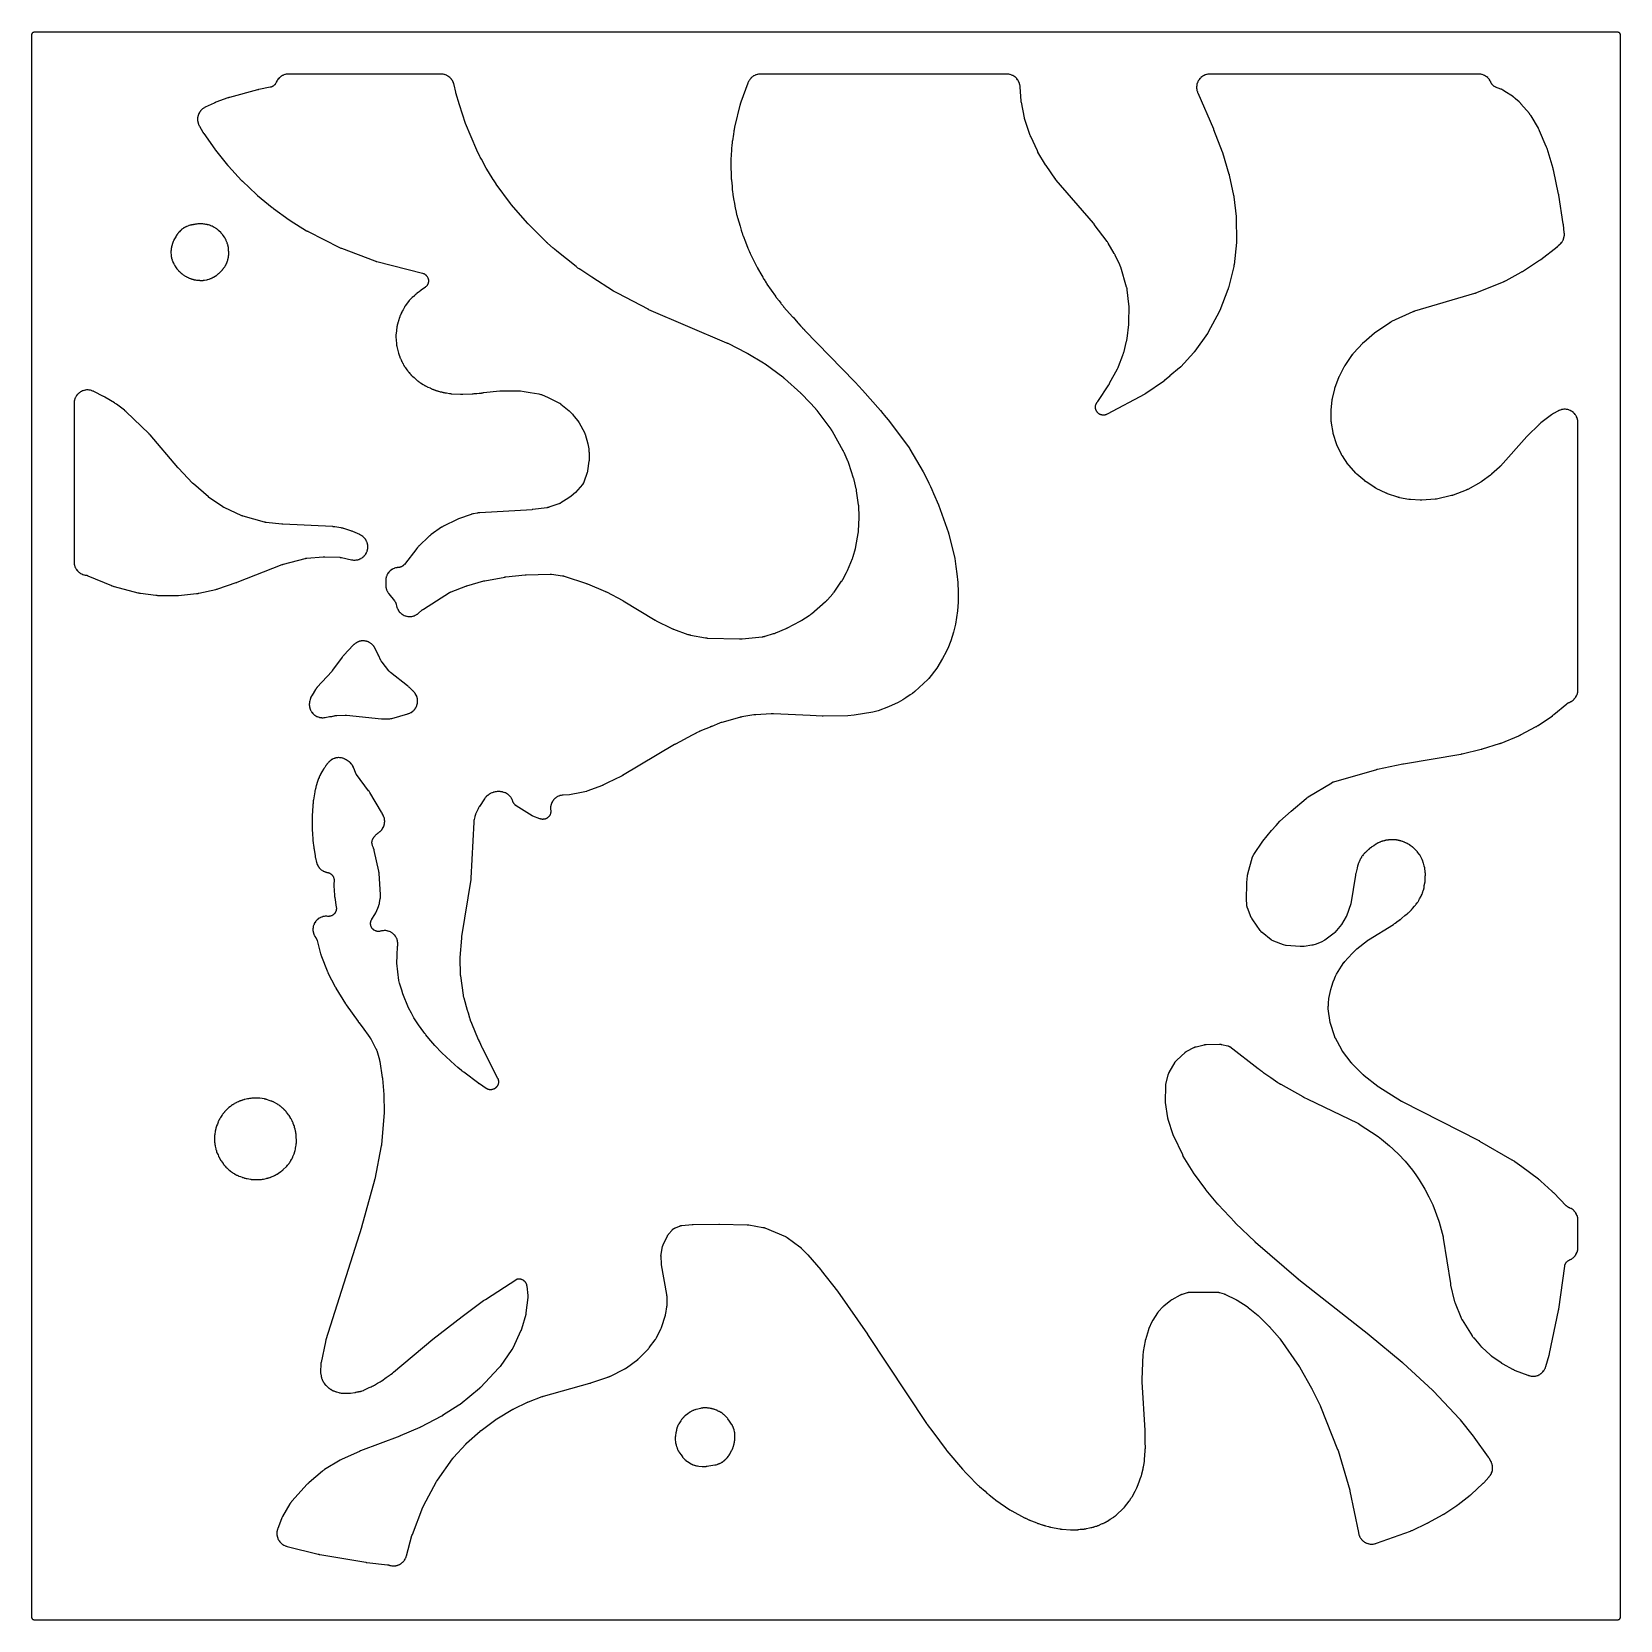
# Model space of a CAD drawing. Header units: millimetres. Extents: x 0 to 300, y 0 to 300.
import ezdxf

# ---------------------------------------------------------------- set-up
doc = ezdxf.new("R2010")
doc.units = ezdxf.units.MM
doc.layers.add('CUT', color=7, linetype='CONTINUOUS')

msp = doc.modelspace()

# ---------------------------------------------------------------- linework, layer by layer
at = {"layer": 'CUT'}
for points in [[(-0.036, 299.6365), (-0.0162, 299.6918), (0.009, 299.745), (0.0392, 299.7954), (0.0743, 299.8427), (0.1137, 299.8863), (0.1573, 299.9257), (0.2046, 299.9608), (0.255, 299.991), (0.3082, 300.0162), (0.3635, 300.036), (0.4206, 300.0503), (0.4788, 300.0589), (0.5522, 300.0625), (1.4375, 300.0625), (2.5582, 300.0625), (141.9381, 300.0625), (154.5924, 300.0625), (193.2472, 300.0625), (193.3883, 300.0625), (298.533, 300.0625), (298.5625, 300.0625), (299.4478, 300.0625), (299.5212, 300.0589), (299.5794, 300.0503), (299.6365, 300.036), (299.6918, 300.0162), (299.745, 299.991), (299.7954, 299.9608), (299.8427, 299.9257), (299.8862, 299.8863), (299.9257, 299.8427), (299.9608, 299.7954), (299.991, 299.745), (300.0162, 299.6918), (300.036, 299.6365), (300.0503, 299.5794), (300.0589, 299.5212), (300.0625, 299.4478), (300.0625, 298.5625), (300.0625, 1.467), (300.0625, 1.4375), (300.0625, 0.5522), (300.0589, 0.4788), (300.0503, 0.4206), (300.036, 0.3635), (300.0162, 0.3082), (299.991, 0.255), (299.9608, 0.2046), (299.9257, 0.1573), (299.8862, 0.1137), (299.8427, 0.0743), (299.7954, 0.0392), (299.745, 0.009), (299.6918, -0.0162), (299.6365, -0.036), (299.5794, -0.0503), (299.5212, -0.0589), (299.4478, -0.0625), (298.5625, -0.0625), (1.4375, -0.0625), (0.5522, -0.0625), (0.4788, -0.0589), (0.4206, -0.0503), (0.3635, -0.036), (0.3082, -0.0162), (0.255, 0.009), (0.2046, 0.0392), (0.1573, 0.0743), (0.1137, 0.1137), (0.0743, 0.1573), (0.0392, 0.2046), (0.009, 0.255), (-0.0162, 0.3082), (-0.036, 0.3635), (-0.0503, 0.4206), (-0.0589, 0.4788), (-0.0625, 0.5522), (-0.0625, 1.4375), (-0.0625, 298.5625), (-0.0625, 299.4478), (-0.0589, 299.5212), (-0.0503, 299.5794)], [(34.5634, 277.8066), (34.5695, 277.7983), (34.6197, 277.7313), (34.6259, 277.7232), (34.6665, 277.6709), (34.6732, 277.6624), (36.9479, 274.8392), (36.954, 274.8318), (36.9969, 274.7803), (37.0035, 274.7724), (37.0581, 274.7091), (37.0648, 274.7015), (37.1087, 274.6522), (37.116, 274.6442), (39.5735, 271.9873), (39.5801, 271.9803), (39.6261, 271.9322), (39.6332, 271.9248), (39.6916, 271.8657), (39.6987, 271.8586), (39.7456, 271.8127), (39.7534, 271.8053), (42.3885, 269.3179), (42.3955, 269.3115), (42.4442, 269.2669), (42.4518, 269.2601), (42.5135, 269.2056), (42.521, 269.1991), (42.5704, 269.1568), (42.5786, 269.15), (45.3863, 266.8358), (45.3936, 266.8299), (45.4446, 266.7892), (45.4525, 266.783), (45.5169, 266.7333), (45.5248, 266.7273), (45.5763, 266.6889), (45.5848, 266.6827), (48.56, 264.5457), (48.5675, 264.5403), (48.6203, 264.5036), (48.6285, 264.498), (48.6952, 264.4533), (48.7033, 264.448), (48.7565, 264.4135), (48.7653, 264.4079), (51.8659, 262.4752), (51.8773, 262.4683), (51.9514, 262.4244), (51.9629, 262.4178), (52.0571, 262.3646), (52.0688, 262.3583), (52.1448, 262.3176), (52.1565, 262.3115), (58.0742, 259.3132), (58.0889, 259.306), (58.1852, 259.2605), (58.2002, 259.2537), (58.3226, 259.1998), (58.3377, 259.1934), (58.4363, 259.1532), (58.4516, 259.1473), (64.7625, 256.7743), (64.7779, 256.7687), (64.8787, 256.7339), (64.8942, 256.7288), (65.0218, 256.6886), (65.0375, 256.6839), (65.14, 256.6547), (65.1559, 256.6504), (73.7416, 254.4551), (73.7841, 254.4431), (73.8614, 254.4193), (73.9444, 254.3891), (73.9987, 254.3664), (74.0783, 254.3282), (74.13, 254.3002), (74.2055, 254.2544), (74.2543, 254.2215), (74.325, 254.1686), (74.3702, 254.1311), (74.4354, 254.0714), (74.4767, 254.0296), (74.5357, 253.9639), (74.5728, 253.9183), (74.6251, 253.8471), (74.6575, 253.798), (74.7025, 253.722), (74.73, 253.67), (74.7673, 253.59), (74.7895, 253.5356), (74.8189, 253.4523), (74.8357, 253.3959), (74.8567, 253.3101), (74.8679, 253.2524), (74.8804, 253.165), (74.8859, 253.1064), (74.8897, 253.0182), (74.8894, 252.9594), (74.8847, 252.8712), (74.8786, 252.8127), (74.8652, 252.7254), (74.8534, 252.6678), (74.8315, 252.5823), (74.8142, 252.5261), (74.784, 252.4431), (74.7612, 252.3889), (74.7231, 252.3092), (74.6951, 252.2575), (74.6493, 252.182), (74.6164, 252.1333), (74.5634, 252.0626), (74.5258, 252.0174), (74.4662, 251.9522), (74.4244, 251.9109), (74.3587, 251.8519), (74.2958, 251.8009), (74.2609, 251.7739), (73.7871, 251.4263), (73.485, 251.2254), (73.4702, 251.2153), (73.3756, 251.1482), (73.3611, 251.1376), (73.2449, 251.0499), (73.2308, 251.039), (73.1402, 250.9663), (73.1265, 250.9549), (73.015, 250.8599), (72.7743, 250.6833), (72.7638, 250.6755), (72.6964, 250.6237), (72.6861, 250.6157), (72.6463, 250.5837), (72.6263, 250.5669), (72.4986, 250.4549), (72.4794, 250.4372), (72.4589, 250.4176), (72.4443, 250.405), (72.3, 250.2736), (72.2782, 250.2528), (72.2369, 250.2112), (72.2264, 250.2004), (72.1644, 250.1348), (72.0943, 250.075), (72.0861, 250.068), (72.0526, 250.0383), (71.8165, 249.8559), (71.8056, 249.8472), (71.7352, 249.7902), (71.7245, 249.7813), (71.683, 249.7461), (71.6622, 249.7275), (71.5315, 249.6057), (71.4926, 249.5658), (71.3739, 249.4324), (71.3558, 249.4111), (71.3216, 249.3688), (71.3129, 249.3579), (71.2576, 249.2862), (71.2492, 249.2751), (70.5698, 248.3515), (70.5628, 248.3417), (70.5175, 248.2775), (70.5106, 248.2676), (70.4842, 248.2284), (70.4711, 248.2081), (70.3885, 248.0745), (70.3762, 248.0537), (70.353, 248.0125), (70.3471, 248.0019), (70.3099, 247.9327), (70.3043, 247.922), (70.0977, 247.5184), (69.9464, 247.2735), (69.9382, 247.26), (69.8865, 247.1712), (69.8788, 247.1574), (69.8491, 247.1033), (69.8347, 247.0752), (69.7457, 246.8901), (69.7327, 246.8613), (69.7264, 246.846), (69.7089, 246.8134), (69.7018, 246.7998), (69.6749, 246.7463), (69.6618, 246.7185), (69.5813, 246.536), (69.5696, 246.5076), (69.5483, 246.4515), (69.543, 246.4371), (69.5099, 246.343), (69.505, 246.3284), (69.4749, 246.2355), (69.4738, 246.2325), (69.4696, 246.2202), (69.4678, 246.2149), (69.4588, 246.1887), (69.4513, 246.1653), (69.4504, 246.1624), (69.4429, 246.1398), (69.4389, 246.1274), (69.4174, 246.0577), (69.2115, 245.4211), (69.2024, 245.3957), (69.1969, 245.3796), (69.1627, 245.2744), (69.1576, 245.2581), (69.1466, 245.2207), (69.1292, 245.1667), (69.1248, 245.1526), (69.0975, 245.0607), (69.0935, 245.0465), (69.0785, 244.9908), (69.0715, 244.9621), (69.0525, 244.875), (69.0415, 244.8392), (69.0377, 244.8264), (69.014, 244.7431), (69.0105, 244.7302), (68.9974, 244.6798), (68.9912, 244.6539), (68.9551, 244.4846), (68.9501, 244.4584), (68.9415, 244.4071), (68.9394, 244.3939), (68.927, 244.3082), (68.9253, 244.295), (68.7654, 242.9866), (68.7639, 242.973), (68.7552, 242.8848), (68.754, 242.8713), (68.7499, 242.8181), (68.7485, 242.7909), (68.7431, 242.6138), (68.7428, 242.5866), (68.7436, 242.5333), (68.744, 242.5197), (68.7473, 242.4311), (68.748, 242.4175), (68.8246, 241.1468), (68.8256, 241.1331), (68.8331, 241.0437), (68.8344, 241.0299), (68.8401, 240.9763), (68.8437, 240.949), (68.8709, 240.7717), (68.8757, 240.7445), (68.8863, 240.6917), (68.8892, 240.6782), (68.9089, 240.5907), (68.9121, 240.5772), (69.2186, 239.3476), (69.2221, 239.3341), (69.2461, 239.2465), (69.25, 239.2331), (69.2656, 239.1808), (69.2742, 239.1542), (69.3343, 238.983), (69.3442, 238.9568), (69.3646, 238.9062), (69.37, 238.8933), (69.406, 238.81), (69.4117, 238.7972), (69.4322, 238.7526), (69.451, 238.6895), (69.4555, 238.675), (69.4739, 238.6188), (69.484, 238.5902), (69.5545, 238.4063), (69.5661, 238.3783), (69.59, 238.3242), (69.5963, 238.3104), (69.6384, 238.2213), (69.6451, 238.2077), (69.7157, 238.0677), (69.7357, 238.0264), (69.7485, 238.0015), (69.757, 237.9858), (69.7661, 237.9678), (69.7936, 237.8952), (69.7982, 237.8836), (69.8163, 237.8387), (69.8261, 237.8158), (69.8917, 237.6708), (69.914, 237.6265), (69.9914, 237.4874), (70.0039, 237.466), (70.0293, 237.4246), (70.0359, 237.4141), (70.0794, 237.3462), (70.0802, 237.345), (70.204, 237.0994), (70.211, 237.086), (70.2574, 236.9995), (70.2647, 236.9863), (70.2938, 236.935), (70.3094, 236.9092), (70.415, 236.7437), (70.4318, 236.7187), (70.466, 236.6706), (70.4749, 236.6584), (70.5338, 236.5799), (70.543, 236.5679), (70.8279, 236.2072), (70.853, 236.1658), (70.8603, 236.154), (70.9085, 236.0784), (70.916, 236.0668), (70.946, 236.022), (70.9619, 235.9994), (71.067, 235.8571), (71.1018, 235.8142), (71.1304, 235.7822), (71.1453, 235.7612), (71.1548, 235.7482), (71.1924, 235.6981), (71.2124, 235.6729), (71.3464, 235.513), (71.3677, 235.489), (71.4105, 235.4432), (71.4216, 235.4316), (71.4948, 235.3572), (71.5063, 235.346), (71.5178, 235.3349), (71.5651, 235.2779), (71.5746, 235.2667), (71.6123, 235.2235), (71.6322, 235.2018), (71.7645, 235.0643), (71.7854, 235.0437), (71.8272, 235.0044), (71.838, 234.9944), (71.9091, 234.9307), (71.9201, 234.921), (72.1656, 234.7116), (72.4165, 234.4701), (72.4262, 234.4611), (72.4894, 234.4028), (72.4992, 234.394), (72.538, 234.3598), (72.5582, 234.3428), (72.6921, 234.235), (72.713, 234.2189), (72.7546, 234.1883), (72.7654, 234.1806), (72.8357, 234.1312), (72.8467, 234.1237), (72.8827, 234.0996), (72.9345, 234.0554), (72.9437, 234.0477), (73.004, 233.9983), (73.0134, 233.9908), (73.0502, 233.9618), (73.0694, 233.9473), (73.1957, 233.8559), (73.2154, 233.8423), (73.2545, 233.8163), (73.2646, 233.8098), (73.3304, 233.7679), (73.3406, 233.7616), (73.3732, 233.7417), (73.4004, 233.7243), (73.4134, 233.7161), (73.8698, 233.439), (74.0037, 233.3494), (74.0143, 233.3425), (74.0836, 233.2982), (74.0943, 233.2915), (74.1366, 233.2657), (74.1584, 233.253), (74.3023, 233.1734), (74.3247, 233.1616), (74.3429, 233.1525), (74.3888, 233.1257), (74.3986, 233.1202), (74.4418, 233.096), (74.4629, 233.0848), (74.5955, 233.0174), (74.6162, 233.0074), (74.6266, 233.0026), (74.6267, 233.0025), (74.7491, 232.9447), (74.7681, 232.9361), (75.1829, 232.7574), (75.2911, 232.7013), (75.301, 232.6963), (75.3697, 232.6622), (75.38, 232.6573), (75.4255, 232.6358), (75.4476, 232.6259), (75.5868, 232.5669), (75.6085, 232.5582), (75.6463, 232.5439), (75.6567, 232.5401), (75.7281, 232.5146), (75.7397, 232.5105), (75.8173, 232.4846), (75.8922, 232.4544), (75.9053, 232.4493), (75.9202, 232.4436), (75.9275, 232.4406), (75.9375, 232.4364), (75.9817, 232.4184), (76.0031, 232.4102), (76.1378, 232.3615), (76.1587, 232.3543), (76.1952, 232.3426), (76.2052, 232.3395), (76.274, 232.3187), (76.2852, 232.3155), (76.2992, 232.3115), (76.3143, 232.3062), (76.4832, 232.2501), (76.5041, 232.2436), (76.6403, 232.2039), (76.6613, 232.1981), (76.7103, 232.1858), (76.9647, 232.1006), (76.9853, 232.0941), (77.1194, 232.0546), (77.1402, 232.0488), (77.3102, 232.0052), (77.3311, 232.0003), (77.4678, 231.9704), (77.4889, 231.9662), (77.6293, 231.9407), (77.6796, 231.9283), (77.6979, 231.9241), (77.8477, 231.892), (77.8661, 231.8883), (77.9862, 231.8665), (78.0047, 231.8635), (78.0329, 231.8592), (78.0335, 231.8591), (78.2198, 231.8308), (78.2434, 231.8278), (78.2955, 231.82), (78.8657, 231.7167), (78.8841, 231.7136), (79.0044, 231.6957), (79.023, 231.6932), (79.1745, 231.6754), (79.1931, 231.6735), (79.3143, 231.6631), (79.333, 231.6618), (80.9527, 231.5734), (80.969, 231.5727), (81.0752, 231.5698), (81.0916, 231.5696), (81.2249, 231.5696), (81.2413, 231.5698), (81.3475, 231.5727), (81.3638, 231.5734), (83.1734, 231.6721), (83.179, 231.6721), (83.1899, 231.6722), (83.266, 231.6737), (83.2773, 231.674), (83.3272, 231.6759), (83.3512, 231.6773), (83.5006, 231.689), (83.5224, 231.6911), (83.5655, 231.6935), (83.5734, 231.694), (83.6283, 231.6977), (83.6368, 231.6983), (83.7051, 231.7039), (83.7134, 231.7047), (83.7673, 231.7098), (83.7761, 231.7107), (84.023, 231.7381), (84.4548, 231.763), (84.4704, 231.7641), (84.5711, 231.7725), (84.5865, 231.774), (84.7127, 231.7878), (84.7281, 231.7897), (84.7637, 231.7946), (84.874, 231.8081), (84.8908, 231.8105), (84.9999, 231.827), (85.0167, 231.8298), (85.2327, 231.8689), (85.2976, 231.8795), (88.3722, 232.2205), (89.3717, 232.223), (92.2665, 232.2028), (92.9406, 232.0921), (93.7356, 231.9616), (94.1239, 231.8978), (95.7166, 231.6362), (96.1112, 231.5425), (96.2229, 231.5048), (97.5116, 230.9839), (99.6339, 229.9138), (99.6436, 229.9088), (99.6585, 229.9011), (99.683, 229.8879), (99.7156, 229.8697), (99.7442, 229.853), (99.7666, 229.8393), (99.7794, 229.8314), (99.7833, 229.8289), (99.8018, 229.8159), (99.8599, 229.7735), (99.8941, 229.7472), (99.9054, 229.7381), (99.9138, 229.7312), (101.4544, 228.4578), (102.0378, 227.8525), (102.0887, 227.7904), (102.2243, 227.625), (102.4497, 227.3502), (103.0852, 226.5753), (103.3595, 226.1923), (103.3631, 226.1857), (103.3684, 226.176), (104.3438, 224.3534), (104.349, 224.3434), (104.356, 224.3299), (104.3758, 224.2894), (104.4071, 224.221), (104.4203, 224.1905), (104.4324, 224.1595), (104.4585, 224.0889), (104.473, 224.0462), (104.4776, 224.0317), (104.4809, 224.0209), (105.0275, 222.1951), (105.175, 221.2763), (105.2091, 220.8757), (105.2178, 220.7745), (105.2342, 220.5822), (105.247, 220.4315), (105.235, 219.2506), (105.2348, 219.236), (105.2338, 219.2018), (105.2333, 219.1872), (105.2326, 219.1694), (105.2318, 219.1547), (105.2298, 219.1206), (105.2288, 219.106), (105.2276, 219.0893), (105.2264, 219.0747), (105.2232, 219.0407), (105.2218, 219.0261), (105.2199, 219.0084), (105.2182, 218.9938), (105.214, 218.9599), (105.212, 218.9454), (104.9485, 217.0793), (104.9475, 217.0721), (104.945, 217.0552), (104.9445, 217.0521), (104.9389, 217.0195), (104.9265, 216.9544), (104.9219, 216.9321), (104.9143, 216.9014), (104.8928, 216.8205), (104.8829, 216.7861), (104.8218, 216.5886), (104.317, 215.1279), (104.3023, 215.0885), (104.2738, 215.017), (104.2391, 214.9406), (104.221, 214.9051), (104.168, 214.8155), (103.9736, 214.5542), (102.6505, 213.003), (101.8455, 212.3078), (101.4371, 212.0034), (99.8933, 211.0391), (99.8824, 211.0324), (99.8675, 211.0234), (99.8228, 210.998), (99.747, 210.9579), (99.7131, 210.9409), (99.6786, 210.9253), (99.5996, 210.8919), (99.5517, 210.8731), (99.5354, 210.8673), (99.5232, 210.863), (97.6166, 210.2106), (97.606, 210.207), (97.5915, 210.2023), (97.5484, 210.1893), (97.4759, 210.1695), (97.4437, 210.1613), (97.4113, 210.1543), (97.3375, 210.14), (97.2931, 210.1325), (97.2781, 210.1304), (97.2669, 210.1288), (94.62, 209.784), (94.6137, 209.7832), (94.5989, 209.7814), (94.5926, 209.7807), (94.5774, 209.7789), (94.5696, 209.778), (94.5514, 209.7761), (94.5436, 209.7753), (94.5346, 209.7744), (94.5268, 209.7737), (94.5085, 209.772), (94.5006, 209.7714), (94.4967, 209.7711), (94.4874, 209.7704), (94.4657, 209.7688), (94.4565, 209.7682), (84.5701, 209.1768), (84.5521, 209.1754), (84.4347, 209.1648), (84.4167, 209.1629), (84.2698, 209.1452), (84.2519, 209.1427), (84.1353, 209.1251), (84.1174, 209.1221), (83.427, 208.996), (83.416, 208.9939), (83.3395, 208.9784), (83.3281, 208.976), (83.2782, 208.9649), (83.2542, 208.9591), (83.1057, 208.9196), (83.0829, 208.9131), (83.0436, 208.9009), (83.033, 208.8976), (82.9597, 208.8735), (82.9479, 208.8694), (80.5812, 208.0355), (80.5641, 208.0292), (80.4537, 207.9865), (80.4368, 207.9796), (80.2999, 207.9218), (80.2832, 207.9145), (80.1755, 207.8651), (80.1591, 207.8573), (77.8477, 206.7112), (77.8283, 206.7012), (77.7035, 206.6335), (77.6845, 206.6228), (77.5312, 206.5323), (77.5126, 206.5208), (77.393, 206.4443), (77.3749, 206.4322), (75.3881, 205.0555), (75.3783, 205.0485), (75.3148, 205.0027), (75.3052, 204.9955), (75.2676, 204.9672), (75.2486, 204.9523), (75.1276, 204.8531), (75.1093, 204.8375), (75.0741, 204.8062), (75.0651, 204.7982), (75.0077, 204.745), (74.9989, 204.7367), (73.0481, 202.8581), (73.0329, 202.843), (72.936, 202.7428), (72.9214, 202.7271), (72.8045, 202.5972), (72.7904, 202.581), (72.701, 202.4742), (72.6875, 202.4575), (70.3332, 199.432), (70.3062, 199.399), (70.2554, 199.3397), (70.1968, 199.2776), (70.156, 199.2382), (70.0918, 199.182), (70.0474, 199.1466), (69.9783, 199.0967), (69.9307, 199.0657), (69.8571, 199.0226), (69.8068, 198.9962), (69.7295, 198.9602), (69.6769, 198.9387), (69.5966, 198.9103), (69.5422, 198.8938), (69.4595, 198.8731), (69.4038, 198.8619), (69.3195, 198.8491), (69.2418, 198.841), (69.1992, 198.8376), (69.1701, 198.8359), (69.1399, 198.8335), (68.947, 198.8128), (68.8872, 198.8033), (68.7, 198.7639), (68.6415, 198.7485), (68.4591, 198.6904), (68.4025, 198.6691), (68.2269, 198.5929), (68.1727, 198.5661), (68.0057, 198.4726), (67.9545, 198.4404), (67.7978, 198.3306), (67.75, 198.2934), (67.6052, 198.1683), (67.5614, 198.1265), (67.4299, 197.9875), (67.3906, 197.9415), (67.2738, 197.7899), (67.2393, 197.7402), (67.1384, 197.5776), (67.1091, 197.5247), (67.025, 197.3528), (67.0012, 197.2971), (66.9349, 197.1176), (66.9168, 197.0599), (66.8689, 196.8746), (66.8567, 196.8153), (66.8277, 196.6262), (66.8216, 196.566), (66.8118, 196.3749), (66.8117, 196.3144), (66.8214, 196.1206), (66.8237, 196.0904), (66.8333, 195.9951), (66.8352, 195.9729), (66.8385, 195.9297), (66.8399, 195.8978), (66.8404, 195.8871), (66.8408, 195.882), (66.8408, 195.879), (66.8411, 195.8692), (66.8424, 195.8133), (66.8414, 195.7504), (66.8403, 195.7161), (66.8393, 195.6975), (66.8387, 195.6834), (66.8368, 195.6165), (66.8361, 195.5955), (66.836, 195.567), (66.8361, 195.5622), (66.8359, 195.5557), (66.8363, 195.5316), (66.8355, 195.4074), (66.8379, 195.3493), (66.8545, 195.1661), (66.8625, 195.1085), (66.8968, 194.9278), (66.9104, 194.8712), (66.962, 194.6946), (66.981, 194.6396), (67.0494, 194.4689), (67.0737, 194.416), (67.1583, 194.2527), (67.1876, 194.2024), (67.2891, 194.046), (67.3055, 194.022), (67.3387, 193.9759), (67.3473, 193.9641), (67.4044, 193.8888), (67.4133, 193.8773), (68.4688, 192.5513), (68.498, 192.5125), (68.5496, 192.44), (68.6016, 192.358), (68.6331, 192.3016), (68.6759, 192.2144), (68.7012, 192.1549), (68.7344, 192.0636), (68.7602, 191.9785), (68.773, 191.9316), (68.8706, 191.5336), (68.8742, 191.5196), (68.8987, 191.4291), (68.9026, 191.4152), (68.9187, 191.3612), (68.9276, 191.3337), (68.9886, 191.1592), (69.0103, 191.1057), (69.0868, 190.9401), (69.1135, 190.889), (69.2055, 190.7315), (69.237, 190.6831), (69.3437, 190.5352), (69.3797, 190.4901), (69.5002, 190.3531), (69.5403, 190.3117), (69.6734, 190.1869), (69.7173, 190.1495), (69.8618, 190.0381), (69.9091, 190.0051), (70.0636, 189.9081), (70.1138, 189.8798), (70.2769, 189.798), (70.3297, 189.7747), (70.4998, 189.709), (70.5546, 189.6908), (70.7303, 189.6418), (70.7865, 189.6289), (70.9661, 189.597), (71.0234, 189.5896), (71.2052, 189.5751), (71.2628, 189.5732), (71.4452, 189.5762), (71.5028, 189.5799), (71.6841, 189.6004), (71.741, 189.6096), (71.9195, 189.6474), (71.9753, 189.6621), (72.1493, 189.7168), (72.2034, 189.7368), (72.3714, 189.808), (72.4233, 189.8331), (72.5836, 189.9201), (72.633, 189.95), (72.7863, 190.0534), (72.8098, 190.0701), (72.8549, 190.1039), (72.8664, 190.1126), (72.9402, 190.1706), (72.9514, 190.1796), (73.7297, 190.8215), (73.7406, 190.8304), (73.7664, 190.851), (73.7775, 190.8597), (73.7911, 190.8703), (73.8024, 190.8788), (73.8288, 190.8986), (73.8401, 190.907), (73.8533, 190.9165), (73.8648, 190.9247), (73.8918, 190.9436), (73.9034, 190.9516), (73.9177, 190.9613), (73.9294, 190.9691), (73.957, 190.9872), (73.9689, 190.9948), (78.8663, 194.0934), (78.8756, 194.0992), (78.8901, 194.1081), (78.9143, 194.1225), (78.947, 194.1413), (78.9764, 194.1574), (78.9999, 194.1698), (79.0134, 194.1767), (79.0185, 194.1793), (79.0482, 194.1935), (79.1147, 194.2241), (79.1551, 194.2414), (79.1688, 194.2469), (79.1791, 194.2509), (81.9372, 195.3173), (81.947, 195.321), (81.9698, 195.3295), (81.9796, 195.3331), (81.9916, 195.3374), (82.0014, 195.3409), (82.0245, 195.3489), (82.0343, 195.3522), (82.0457, 195.3561), (82.0556, 195.3593), (82.0788, 195.3668), (82.0888, 195.3699), (82.101, 195.3736), (82.111, 195.3767), (82.1343, 195.3836), (82.1443, 195.3865), (85.3446, 196.2933), (85.3546, 196.2961), (85.3779, 196.3024), (85.3879, 196.3051), (85.4001, 196.3082), (85.4102, 196.3108), (85.4336, 196.3165), (85.4437, 196.319), (85.4553, 196.3217), (85.4654, 196.324), (85.489, 196.3292), (85.4991, 196.3314), (85.5114, 196.334), (85.5216, 196.3361), (85.5453, 196.3408), (85.5554, 196.3427), (89.3141, 197.0427), (89.3234, 197.0444), (89.3451, 197.0482), (89.3544, 197.0498), (89.3658, 197.0517), (89.3752, 197.0532), (89.3969, 197.0565), (89.4063, 197.0579), (89.4171, 197.0594), (89.4264, 197.0607), (89.4483, 197.0636), (89.4576, 197.0648), (89.4691, 197.0662), (89.4785, 197.0673), (89.5004, 197.0697), (89.5098, 197.0707), (93.1837, 197.4399), (93.1902, 197.4405), (93.2052, 197.4419), (93.2116, 197.4425), (93.227, 197.4438), (93.2349, 197.4445), (93.2534, 197.4459), (93.2613, 197.4465), (93.2704, 197.4471), (93.2784, 197.4476), (93.2969, 197.4487), (93.3049, 197.4491), (93.3089, 197.4493), (93.3183, 197.4498), (93.3402, 197.4506), (93.3496, 197.451), (97.8538, 197.5842), (97.8635, 197.5844), (97.8786, 197.5847), (97.9034, 197.5848), (97.9365, 197.5845), (97.9659, 197.5838), (97.9894, 197.5828), (98.0028, 197.5821), (98.0077, 197.5819), (98.0366, 197.5798), (98.1009, 197.5741), (98.1393, 197.5698), (98.1522, 197.5681), (98.1618, 197.5668), (100.2005, 197.2747), (100.2103, 197.2733), (100.2254, 197.2709), (100.2503, 197.2667), (100.2836, 197.2606), (100.3131, 197.2547), (100.3365, 197.2496), (100.3498, 197.2466), (100.3547, 197.2454), (100.3834, 197.2382), (100.4469, 197.2211), (100.4847, 197.2101), (100.4974, 197.206), (100.5068, 197.203), (104.7731, 195.8009), (104.7818, 195.798), (104.8019, 195.7912), (104.8105, 195.7882), (104.8211, 195.7845), (104.8297, 195.7814), (104.8497, 195.7742), (104.8582, 195.771), (104.8681, 195.7673), (104.8766, 195.7641), (104.8965, 195.7564), (104.905, 195.7531), (104.9153, 195.749), (104.9238, 195.7456), (104.9435, 195.7375), (104.9519, 195.734), (108.3434, 194.3055), (108.3529, 194.3014), (108.375, 194.2918), (108.3845, 194.2876), (108.396, 194.2824), (108.4054, 194.2782), (108.4273, 194.268), (108.4367, 194.2636), (108.4474, 194.2585), (108.4567, 194.254), (108.4784, 194.2434), (108.4876, 194.2388), (108.4989, 194.2331), (108.5081, 194.2284), (108.5295, 194.2173), (108.5387, 194.2124), (111.587, 192.5843), (111.5911, 192.5821), (111.6008, 192.5768), (111.605, 192.5746), (111.6149, 192.5691), (111.62, 192.5663), (111.6318, 192.5598), (111.6369, 192.5569), (111.6427, 192.5536), (111.6478, 192.5507), (111.6596, 192.544), (111.664, 192.5414), (111.6734, 192.5359), (111.6869, 192.5279), (111.6928, 192.5244), (117.6922, 188.9101), (117.7013, 188.9048), (117.7649, 188.868), (117.7748, 188.8624), (117.8549, 188.818), (117.8647, 188.8127), (117.9287, 188.7788), (117.9392, 188.7733), (120.743, 187.3582), (120.7603, 187.3498), (120.8729, 187.2974), (120.8904, 187.2896), (121.0338, 187.2283), (121.0516, 187.2211), (121.1674, 187.176), (121.1853, 187.1693), (123.912, 186.2052), (123.9226, 186.2015), (123.9971, 186.1768), (124.0082, 186.1732), (124.0574, 186.1579), (124.0812, 186.151), (124.2307, 186.1112), (124.2538, 186.1055), (124.2942, 186.0965), (124.3052, 186.0941), (124.3813, 186.0786), (124.3936, 186.0762), (127.2234, 185.5591), (127.234, 185.5572), (127.308, 185.5451), (127.3191, 185.5434), (127.3678, 185.5363), (127.3913, 185.5334), (127.5382, 185.5179), (127.5609, 185.516), (127.6004, 185.5133), (127.6111, 185.5127), (127.6852, 185.5091), (127.6972, 185.5086), (133.6863, 185.3371), (133.7064, 185.3368), (133.8369, 185.3375), (133.857, 185.3379), (134.0207, 185.3442), (134.0407, 185.3453), (134.1709, 185.3546), (134.1909, 185.3564), (137.951, 185.7539), (137.9648, 185.7555), (138.0538, 185.767), (138.0675, 185.7689), (138.1209, 185.7771), (138.1481, 185.7818), (138.3241, 185.8171), (138.3511, 185.8231), (138.4035, 185.8361), (138.4169, 185.8396), (138.5035, 185.8633), (138.5168, 185.8671), (140.1034, 186.3397), (140.1193, 186.3447), (140.2226, 186.3787), (140.2385, 186.3841), (140.3669, 186.4303), (140.3826, 186.4362), (140.4838, 186.4759), (140.4993, 186.4822), (142.4617, 187.3145), (142.4717, 187.3188), (142.5413, 187.3498), (142.5519, 187.3547), (142.6379, 187.3951), (142.6483, 187.4001), (142.7156, 187.4332), (142.7265, 187.4388), (145.1213, 188.6813), (145.1346, 188.6884), (145.2202, 188.7356), (145.2333, 188.7431), (145.3394, 188.805), (145.3523, 188.8128), (145.4355, 188.8643), (145.4482, 188.8723), (146.8459, 189.7861), (146.8624, 189.7973), (146.9683, 189.8717), (146.9844, 189.8834), (147.1141, 189.981), (147.1298, 189.9933), (147.2305, 190.0745), (147.2458, 190.0872), (149.9177, 192.392), (149.9329, 192.4056), (150.0299, 192.4952), (150.0446, 192.5092), (150.1625, 192.6257), (150.1767, 192.6403), (150.2674, 192.7363), (150.2811, 192.7513), (151.2683, 193.8689), (151.2793, 193.8817), (151.3498, 193.9662), (151.3605, 193.9793), (151.4459, 194.0878), (151.4562, 194.1013), (151.5218, 194.1896), (151.5317, 194.2033), (152.9518, 196.2325), (152.9612, 196.2464), (153.0214, 196.3378), (153.0305, 196.3519), (153.1028, 196.4687), (153.1114, 196.4831), (153.1664, 196.5777), (153.1747, 196.5924), (153.8912, 197.909), (153.8989, 197.9236), (153.9475, 198.0191), (153.9548, 198.0339), (154.0125, 198.1554), (154.0193, 198.1704), (154.0626, 198.2684), (154.0691, 198.2836), (154.9975, 200.5521), (155.0034, 200.5672), (155.0406, 200.6656), (155.0462, 200.6809), (155.0895, 200.8057), (155.0946, 200.821), (155.1265, 200.9213), (155.1312, 200.9368), (155.5577, 202.4175), (155.5619, 202.4327), (155.5876, 202.5318), (155.5914, 202.547), (155.6204, 202.6722), (155.6238, 202.6876), (155.6443, 202.7879), (155.6472, 202.8034), (156.08, 205.2449), (156.083, 205.2629), (156.1001, 205.3802), (156.1024, 205.3983), (156.1195, 205.5461), (156.1213, 205.5642), (156.1313, 205.6823), (156.1325, 205.7005), (156.2702, 208.2569), (156.2709, 208.2717), (156.2737, 208.3676), (156.2739, 208.3823), (156.2745, 208.5027), (156.2744, 208.5175), (156.2724, 208.6134), (156.272, 208.6281), (156.1976, 210.2951), (156.1968, 210.3093), (156.1905, 210.4018), (156.1894, 210.416), (156.1786, 210.532), (156.1772, 210.5461), (156.1664, 210.6382), (156.1646, 210.6524), (155.7845, 213.3565), (155.7824, 213.3702), (155.7679, 213.4586), (155.7655, 213.4722), (155.7447, 213.5827), (155.742, 213.5962), (155.7235, 213.6839), (155.7205, 213.6973), (155.3141, 215.4208), (155.3108, 215.4339), (155.2889, 215.5185), (155.2854, 215.5314), (155.2554, 215.637), (155.2516, 215.6499), (155.2259, 215.7334), (155.2218, 215.7462), (154.3012, 218.513), (154.297, 218.5253), (154.2685, 218.605), (154.264, 218.6172), (154.2261, 218.7165), (154.2213, 218.7286), (154.1894, 218.807), (154.1844, 218.819), (153.4393, 220.5427), (153.433, 220.5567), (153.3911, 220.6472), (153.3845, 220.6611), (153.329, 220.7733), (153.322, 220.787), (153.2755, 220.8752), (153.2682, 220.8887), (151.2208, 224.5461), (151.2109, 224.5631), (151.1449, 224.6725), (151.1344, 224.6892), (151.0471, 224.8237), (151.0361, 224.84), (150.9631, 224.9448), (150.9515, 224.9608), (148.3259, 228.4766), (148.3157, 228.4899), (148.2482, 228.5752), (148.2377, 228.5881), (148.15, 228.6928), (148.1391, 228.7055), (148.0669, 228.7869), (148.0557, 228.7993), (145.4925, 231.5339), (145.4838, 231.543), (145.4264, 231.6017), (145.4175, 231.6106), (145.344, 231.6827), (145.3349, 231.6915), (145.2751, 231.7477), (145.2658, 231.7562), (142.1525, 234.5626), (142.1408, 234.5729), (142.064, 234.6386), (142.052, 234.6486), (141.9535, 234.7285), (141.9413, 234.7382), (141.8612, 234.7998), (141.8487, 234.8092), (138.5048, 237.2467), (138.4936, 237.2547), (138.4201, 237.3057), (138.4087, 237.3134), (138.3151, 237.3753), (138.3035, 237.3827), (138.2278, 237.4303), (138.2161, 237.4375), (135.2436, 239.2119), (135.2354, 239.2167), (135.1787, 239.2493), (135.1699, 239.2543), (135.0986, 239.2938), (135.0899, 239.2985), (135.033, 239.3288), (135.0236, 239.3337), (131.4888, 241.1362), (131.4804, 241.1404), (131.4218, 241.1691), (131.4128, 241.1734), (131.3391, 241.208), (131.3302, 241.2122), (131.2715, 241.2385), (131.2619, 241.2428), (116.5567, 247.5485), (116.5505, 247.5512), (116.5359, 247.5576), (116.5297, 247.5604), (116.5148, 247.567), (116.5072, 247.5705), (116.4894, 247.5786), (116.4818, 247.5822), (116.473, 247.5863), (116.4654, 247.5899), (116.4477, 247.5984), (116.4402, 247.6021), (116.4364, 247.6039), (116.4275, 247.6084), (116.4068, 247.6189), (116.3979, 247.6234), (110.7092, 250.5825), (109.8713, 251.0713), (105.737, 253.6758), (103.6781, 255.0527), (103.387, 255.2474), (103.355, 255.2688), (103.1376, 255.4142), (102.7807, 255.6863), (99.1516, 258.6307), (98.7297, 258.973), (98.5072, 259.1535), (98.4739, 259.1805), (97.365, 260.1403), (97.3603, 260.1444), (97.3493, 260.1541), (97.3446, 260.1582), (97.3335, 260.1681), (97.3278, 260.1732), (97.3146, 260.1852), (97.3089, 260.1904), (97.3024, 260.1964), (97.2968, 260.2016), (97.2837, 260.2139), (97.2781, 260.2192), (97.2753, 260.2218), (97.2687, 260.2281), (97.2535, 260.2429), (97.247, 260.2493), (93.7778, 263.6927), (93.7728, 263.6976), (93.7614, 263.7091), (93.7565, 263.7141), (93.745, 263.7259), (93.739, 263.7321), (93.7253, 263.7464), (93.7194, 263.7526), (93.7126, 263.7598), (93.7068, 263.766), (93.6933, 263.7807), (93.6875, 263.787), (93.6846, 263.7902), (93.6778, 263.7978), (93.6622, 263.8155), (93.6555, 263.8231), (90.5173, 267.4504), (90.5126, 267.4559), (90.5015, 267.4689), (90.4968, 267.4745), (90.4857, 267.4877), (90.48, 267.4946), (90.4668, 267.5107), (90.4612, 267.5177), (90.4547, 267.5257), (90.4491, 267.5327), (90.4362, 267.5492), (90.4307, 267.5562), (90.4279, 267.5598), (90.4215, 267.5683), (90.4066, 267.588), (90.4003, 267.5965), (87.6847, 271.2922), (87.661, 271.3299), (87.2003, 272.0621), (87.1356, 272.165), (86.2447, 273.5811), (85.7926, 274.3092), (84.8938, 275.9728), (84.669, 276.3887), (84.6203, 276.4789), (84.6084, 276.501), (83.9974, 277.6867), (81.8782, 282.7589), (80.7281, 286.2676), (80.071, 288.4965), (80.0693, 288.5024), (80.0653, 288.5163), (80.0636, 288.5222), (80.0596, 288.5365), (80.0576, 288.5438), (80.053, 288.5609), (80.0511, 288.5682), (80.0488, 288.5767), (80.0469, 288.584), (80.0426, 288.6013), (80.0407, 288.6086), (80.0398, 288.6126), (80.0377, 288.6213), (80.033, 288.6416), (80.031, 288.6504), (79.7199, 290.0462), (79.7166, 290.0602), (79.694, 290.1513), (79.6903, 290.1653), (79.6754, 290.2199), (79.667, 290.2476), (79.6094, 290.4241), (79.5888, 290.4782), (79.5155, 290.6459), (79.4897, 290.6978), (79.4005, 290.8577), (79.3699, 290.9068), (79.2658, 291.0574), (79.2305, 291.1033), (79.1123, 291.2431), (79.0729, 291.2855), (78.9417, 291.4133), (78.8984, 291.4516), (78.7555, 291.5661), (78.7087, 291.6001), (78.5554, 291.7004), (78.5055, 291.7297), (78.3434, 291.8147), (78.2908, 291.839), (78.1212, 291.908), (78.0666, 291.9272), (77.8912, 291.9795), (77.8349, 291.9933), (77.6553, 292.0285), (77.598, 292.0368), (77.4132, 292.0547), (77.3843, 292.0568), (77.3278, 292.0595), (77.3134, 292.0601), (77.2193, 292.0623), (77.2048, 292.0625), (77.1853, 292.0625), (48.4934, 292.0625), (48.4781, 292.0623), (48.3785, 292.0598), (48.3632, 292.0592), (48.3035, 292.0561), (48.2729, 292.0538), (48.0775, 292.0337), (48.017, 292.0244), (47.8273, 291.9851), (47.768, 291.9696), (47.5833, 291.9111), (47.5259, 291.8897), (47.3482, 291.8127), (47.2932, 291.7855), (47.1243, 291.6908), (47.0724, 291.6581), (46.914, 291.5467), (46.8657, 291.5089), (46.7195, 291.3819), (46.6753, 291.3394), (46.5428, 291.1981), (46.5032, 291.1513), (46.3858, 290.9972), (46.3512, 290.9466), (46.2501, 290.7814), (46.2209, 290.7276), (46.136, 290.5504), (46.1235, 290.5225), (46.1088, 290.4873), (46.0908, 290.447), (46.056, 290.3741), (46.0142, 290.2965), (45.9839, 290.2462), (45.9347, 290.173), (45.8996, 290.126), (45.8435, 290.0579), (45.804, 290.0145), (45.7415, 289.9524), (45.6979, 289.913), (45.6296, 289.8573), (45.5824, 289.8224), (45.5089, 289.7736), (45.4585, 289.7435), (45.3807, 289.7021), (45.3276, 289.6771), (45.246, 289.6435), (45.1907, 289.6238), (45.1063, 289.5984), (45.0279, 289.5789), (44.9849, 289.5693), (42.8603, 289.1502), (42.8508, 289.1482), (42.7846, 289.134), (42.7744, 289.1318), (42.6923, 289.1127), (42.6824, 289.1103), (42.6177, 289.0941), (42.6072, 289.0913), (37.2899, 287.6563), (37.2778, 287.6529), (37.1998, 287.6301), (37.1878, 287.6264), (37.0905, 287.5958), (37.0786, 287.5919), (37.0016, 287.5658), (36.9898, 287.5617), (34.7249, 286.7427), (34.711, 286.7374), (34.6207, 286.7022), (34.6069, 286.6966), (34.4948, 286.6497), (34.4811, 286.6437), (34.3927, 286.6041), (34.3792, 286.5978), (32.7305, 285.8088), (32.7304, 285.8088), (32.7173, 285.8023), (32.6327, 285.7593), (32.6198, 285.7525), (32.5696, 285.7255), (32.5443, 285.711), (32.3842, 285.6142), (32.3358, 285.5816), (32.1879, 285.4713), (32.1429, 285.4342), (32.0064, 285.31), (31.9652, 285.2687), (31.8415, 285.1318), (31.8045, 285.0867), (31.6946, 284.9385), (31.6621, 284.89), (31.5672, 284.7318), (31.5396, 284.6803), (31.4605, 284.5137), (31.438, 284.4598), (31.3755, 284.2862), (31.3584, 284.2304), (31.3129, 284.0516), (31.3013, 283.9944), (31.2735, 283.812), (31.2675, 283.754), (31.2576, 283.5697), (31.2572, 283.5114), (31.2652, 283.327), (31.2706, 283.2689), (31.2964, 283.0862), (31.3074, 283.0289), (31.3508, 282.8496), (31.3673, 282.7936), (31.428, 282.6194), (31.4499, 282.5653), (31.5282, 282.3954), (31.5411, 282.3692), (31.5675, 282.3187), (31.5744, 282.3058), (31.6203, 282.2228), (31.6275, 282.2102), (32.2871, 281.0837), (32.2933, 281.0734), (32.3341, 281.0068), (32.3405, 280.9966), (32.3934, 280.914), (32.4, 280.904), (32.4434, 280.8391), (32.4502, 280.8291), (32.4503, 280.8291), (34.5184, 277.869), (34.524, 277.8611)], [(46.2949, 15.8401), (46.3386, 15.6573), (46.3553, 15.6002), (46.4169, 15.4226), (46.4392, 15.3675), (46.5181, 15.1968), (46.5457, 15.1441), (46.6411, 14.9822), (46.6737, 14.9325), (46.7847, 14.7807), (46.8222, 14.7345), (46.9476, 14.5945), (46.9894, 14.5522), (47.1281, 14.4253), (47.1739, 14.3874), (47.3245, 14.2748), (47.3738, 14.2416), (47.5348, 14.1445), (47.5872, 14.1164), (47.757, 14.0357), (47.8119, 14.0129), (47.9913, 13.9485), (48.0195, 13.9391), (48.0751, 13.9223), (48.0894, 13.9181), (48.1825, 13.8923), (48.1969, 13.8885), (54.0797, 12.4157), (54.0903, 12.4132), (54.1641, 12.3961), (54.1754, 12.3936), (54.2678, 12.3741), (54.279, 12.3719), (54.3522, 12.3579), (54.3643, 12.3557), (63.0349, 10.8828), (63.0429, 10.8815), (63.0985, 10.8729), (63.1071, 10.8716), (63.1766, 10.8618), (63.1851, 10.8606), (63.2401, 10.8537), (63.2491, 10.8526), (67.124, 10.4209), (67.1349, 10.4197), (67.1518, 10.4176), (67.1797, 10.4137), (67.217, 10.4079), (67.25, 10.4021), (67.2548, 10.4012), (67.3122, 10.388), (67.4052, 10.3636), (67.4478, 10.3513), (67.4622, 10.3467), (67.4763, 10.3424), (67.5353, 10.3253), (67.5459, 10.3222), (67.5491, 10.3212), (67.5632, 10.3172), (67.5667, 10.3162), (67.5712, 10.3149), (67.5784, 10.313), (67.5888, 10.3103), (67.6168, 10.3034), (67.752, 10.2677), (67.8093, 10.2556), (67.992, 10.2261), (68.0502, 10.2196), (68.2349, 10.208), (68.2934, 10.2072), (68.4783, 10.2137), (68.5367, 10.2186), (68.7201, 10.2431), (68.7777, 10.2537), (68.9579, 10.2959), (69.0141, 10.3121), (69.1893, 10.3717), (69.2438, 10.3932), (69.4123, 10.4696), (69.4644, 10.4963), (69.6247, 10.5888), (69.6739, 10.6205), (69.8245, 10.7281), (69.8704, 10.7644), (70.0097, 10.8862), (70.0518, 10.9268), (70.1786, 11.0616), (70.2166, 11.1062), (70.3297, 11.2527), (70.3632, 11.3007), (70.4614, 11.4575), (70.49, 11.5086), (70.5725, 11.6742), (70.5961, 11.7278), (70.6629, 11.9031), (70.6727, 11.9307), (70.6905, 11.9851), (70.6948, 11.999), (70.7222, 12.0902), (70.7262, 12.1042), (71.7723, 15.9302), (71.7755, 15.9415), (71.7831, 15.968), (71.7864, 15.9793), (71.7906, 15.9931), (71.7941, 16.0043), (71.8024, 16.0306), (71.806, 16.0418), (71.8103, 16.0547), (71.814, 16.0659), (71.823, 16.0919), (71.8269, 16.103), (71.8318, 16.1165), (71.8359, 16.1276), (71.8456, 16.1534), (71.8498, 16.1644), (73.8532, 21.3032), (73.8581, 21.3155), (73.8698, 21.3441), (73.8749, 21.3563), (73.8812, 21.3711), (73.8864, 21.3833), (73.8989, 21.4115), (73.9043, 21.4236), (73.9107, 21.4374), (73.9163, 21.4494), (73.9296, 21.4773), (73.9354, 21.4892), (73.9426, 21.5036), (73.9485, 21.5155), (73.9626, 21.5429), (73.9688, 21.5547), (76.4085, 26.1354), (76.4155, 26.1482), (76.432, 26.178), (76.4391, 26.1907), (76.448, 26.2061), (76.4554, 26.2187), (76.4728, 26.2479), (76.4804, 26.2604), (76.4892, 26.2746), (76.497, 26.2869), (76.5153, 26.3156), (76.5233, 26.3278), (76.5332, 26.3426), (76.5413, 26.3547), (76.5606, 26.3827), (76.569, 26.3947), (79.4535, 30.4433), (79.4613, 30.454), (79.4796, 30.4789), (79.4875, 30.4896), (79.4973, 30.5024), (79.5053, 30.5129), (79.5244, 30.5373), (79.5326, 30.5477), (79.5421, 30.5595), (79.5505, 30.5698), (79.5703, 30.5936), (79.5788, 30.6037), (79.5893, 30.616), (79.598, 30.626), (79.6184, 30.6492), (79.6272, 30.659), (81.9275, 33.1946), (81.9351, 33.2029), (81.953, 33.2222), (81.9608, 33.2304), (81.9703, 33.2404), (81.9781, 33.2485), (81.9965, 33.2673), (82.0045, 33.2753), (82.0137, 33.2845), (82.0217, 33.2924), (82.0406, 33.3108), (82.0487, 33.3186), (82.0587, 33.328), (82.067, 33.3358), (82.0863, 33.3536), (82.0946, 33.3612), (84.6455, 35.6611), (84.6539, 35.6686), (84.6736, 35.6859), (84.6821, 35.6933), (84.6925, 35.7022), (84.7011, 35.7095), (84.7213, 35.7263), (84.73, 35.7335), (84.74, 35.7417), (84.7488, 35.7487), (84.7693, 35.7651), (84.7782, 35.772), (84.7891, 35.7804), (84.798, 35.7873), (84.819, 35.8031), (84.828, 35.8098), (87.6167, 37.8587), (87.6256, 37.8651), (87.6464, 37.88), (87.6553, 37.8863), (87.6663, 37.894), (87.6754, 37.9002), (87.6965, 37.9146), (87.7056, 37.9207), (87.7162, 37.9277), (87.7254, 37.9337), (87.7469, 37.9476), (87.7561, 37.9535), (87.7675, 37.9606), (87.7768, 37.9664), (87.7987, 37.9797), (87.8081, 37.9854), (90.8529, 39.7945), (90.8614, 39.7994), (90.8812, 39.8109), (90.8897, 39.8158), (90.9001, 39.8216), (90.9086, 39.8264), (90.9287, 39.8375), (90.9373, 39.8421), (90.9472, 39.8475), (90.9559, 39.8521), (90.9762, 39.8627), (90.9849, 39.8671), (90.9955, 39.8726), (91.0043, 39.877), (91.0248, 39.8871), (91.0336, 39.8914), (93.6219, 41.1385), (93.6307, 41.1426), (93.6512, 41.1522), (93.66, 41.1563), (93.6708, 41.1612), (93.6796, 41.1652), (93.7004, 41.1744), (93.7093, 41.1783), (93.7196, 41.1827), (93.7285, 41.1865), (93.7494, 41.1952), (93.7584, 41.1989), (93.7694, 41.2033), (93.7784, 41.2069), (93.7995, 41.2152), (93.8086, 41.2187), (96.3913, 42.1986), (96.4009, 42.2022), (96.4233, 42.2104), (96.433, 42.2139), (96.4448, 42.2181), (96.4544, 42.2214), (96.4771, 42.2291), (96.4868, 42.2324), (96.498, 42.2361), (96.5078, 42.2392), (96.5305, 42.2464), (96.5403, 42.2494), (96.5523, 42.253), (96.5621, 42.256), (96.5851, 42.2626), (96.5949, 42.2654), (105.3688, 44.7085), (105.377, 44.7109), (105.4341, 44.7277), (105.4428, 44.7303), (105.5136, 44.7523), (105.5222, 44.755), (105.5778, 44.7732), (105.5869, 44.7763), (108.8104, 45.8878), (108.829, 45.8945), (108.9487, 45.9403), (108.967, 45.9476), (109.1152, 46.0099), (109.1333, 46.0179), (109.2498, 46.0714), (109.2676, 46.0799), (111.8403, 47.3661), (111.8521, 47.3721), (111.9282, 47.4123), (111.9399, 47.4186), (111.9851, 47.4438), (112.008, 47.4572), (112.1545, 47.5474), (112.1768, 47.5618), (112.2196, 47.5909), (112.2305, 47.5984), (112.3007, 47.6483), (112.3114, 47.6561), (114.4208, 49.2274), (114.4292, 49.2338), (114.4877, 49.279), (114.4964, 49.2858), (114.5342, 49.3162), (114.5522, 49.3311), (114.6621, 49.4266), (114.6788, 49.4417), (114.7073, 49.4683), (114.7149, 49.4756), (114.7674, 49.5265), (114.7758, 49.5349), (116.3116, 51.0851), (116.3268, 51.101), (116.4231, 51.2055), (116.4376, 51.2219), (116.5535, 51.3574), (116.5674, 51.3743), (116.6559, 51.4856), (116.6692, 51.503), (117.7297, 52.943), (117.7369, 52.953), (117.7833, 53.0188), (117.7903, 53.029), (117.8174, 53.0691), (117.8308, 53.0899), (117.9152, 53.2268), (117.9277, 53.2482), (117.9514, 53.2904), (117.9574, 53.3013), (117.9953, 53.3722), (118.001, 53.3832), (118.7942, 54.946), (118.7997, 54.9571), (118.8345, 55.0292), (118.8397, 55.0404), (118.8597, 55.0842), (118.8695, 55.1068), (118.93, 55.2551), (118.9389, 55.2781), (118.9552, 55.3234), (118.9593, 55.335), (118.9849, 55.4109), (118.9888, 55.4226), (119.6107, 57.3954), (119.6166, 57.4155), (119.6531, 57.5469), (119.6583, 57.5673), (119.6982, 57.7336), (119.7028, 57.7541), (119.7299, 57.8878), (119.7337, 57.9084), (119.9365, 59.123), (119.9385, 59.1357), (119.9506, 59.2187), (119.9523, 59.2315), (119.9584, 59.2816), (119.961, 59.3072), (119.9743, 59.4743), (119.9758, 59.5001), (119.9777, 59.5505), (119.978, 59.5634), (119.9792, 59.6472), (119.9793, 59.6601), (119.9708, 60.9421), (119.9706, 60.9545), (119.9684, 61.0352), (119.968, 61.0476), (119.9656, 61.0961), (119.9639, 61.1209), (119.9495, 61.2817), (119.9468, 61.3064), (119.9404, 61.3545), (119.9387, 61.3668), (119.9265, 61.4467), (119.9245, 61.4589), (118.9504, 67.0577), (118.9485, 67.0692), (118.9442, 67.0961), (118.9424, 67.1076), (118.9403, 67.1217), (118.9387, 67.1332), (118.9351, 67.1602), (118.9336, 67.1718), (118.932, 67.1852), (118.9307, 67.1968), (118.9278, 67.2239), (118.9266, 67.2355), (118.9252, 67.2497), (118.9242, 67.2613), (118.922, 67.2885), (118.9211, 67.3001), (118.8265, 68.6785), (118.8259, 68.688), (118.825, 68.7028), (118.8239, 68.7271), (118.8229, 68.7599), (118.8225, 68.7889), (118.8225, 68.793), (118.824, 68.8441), (118.8281, 68.9136), (118.8343, 68.9794), (118.8405, 69.0257), (118.8464, 69.064), (118.8486, 69.0764), (118.8503, 69.0858), (119.1202, 70.5255), (119.1221, 70.5353), (119.1251, 70.5506), (119.1305, 70.5757), (119.1382, 70.6094), (119.1455, 70.6391), (119.1466, 70.6433), (119.162, 70.6949), (119.185, 70.7647), (119.2094, 70.83), (119.2284, 70.8754), (119.2451, 70.9127), (119.2507, 70.9247), (119.2551, 70.9337), (120.0323, 72.5306), (120.0365, 72.539), (120.0429, 72.5518), (120.0538, 72.573), (120.0688, 72.6011), (120.0825, 72.6259), (120.0845, 72.6294), (120.1105, 72.6719), (120.1475, 72.7288), (120.1846, 72.7815), (120.2121, 72.8179), (120.2356, 72.8476), (120.2434, 72.857), (120.2493, 72.8642), (120.9068, 73.6439), (120.9361, 73.677), (120.9914, 73.7364), (121.0548, 73.7981), (121.099, 73.8371), (121.1682, 73.8923), (121.216, 73.9267), (121.2903, 73.9749), (121.3413, 74.0044), (121.4199, 74.045), (121.4937, 74.0787), (121.5344, 74.096), (122.3482, 74.4194), (122.358, 74.4232), (122.3732, 74.429), (122.3984, 74.4383), (122.4324, 74.4502), (122.4628, 74.4603), (122.4671, 74.4616), (122.5214, 74.4766), (122.596, 74.4947), (122.6674, 74.5091), (122.7181, 74.5171), (122.7604, 74.5228), (122.7742, 74.5244), (122.7847, 74.5254), (124.7234, 74.7171), (124.7333, 74.718), (124.7565, 74.72), (124.7664, 74.7208), (124.7785, 74.7218), (124.7884, 74.7225), (124.8116, 74.724), (124.8215, 74.7246), (124.8329, 74.7252), (124.8429, 74.7257), (124.8661, 74.7267), (124.876, 74.7271), (124.8881, 74.7275), (124.8981, 74.7277), (124.9213, 74.7282), (124.9312, 74.7284), (129.7749, 74.7772), (129.7853, 74.7773), (129.7957, 74.7773), (129.8085, 74.7773), (129.8167, 74.7773), (129.8294, 74.7772), (129.8356, 74.7771), (129.8397, 74.7771), (129.8502, 74.7769), (129.8547, 74.7768), (135.0829, 74.6531), (135.0991, 74.6526), (135.1369, 74.651), (135.1531, 74.6502), (135.1727, 74.649), (135.1889, 74.6479), (135.2266, 74.645), (135.2427, 74.6435), (135.2612, 74.6418), (135.2773, 74.6401), (135.3148, 74.6358), (135.3309, 74.6338), (135.3505, 74.6312), (135.3665, 74.629), (135.4039, 74.6233), (135.4199, 74.6208), (138.0735, 74.1717), (138.0862, 74.1695), (138.1034, 74.1663), (138.1541, 74.1555), (138.238, 74.1349), (138.2749, 74.1251), (138.3113, 74.1136), (138.3932, 74.086), (138.4418, 74.068), (138.458, 74.0614), (138.47, 74.0565), (142.3226, 72.4368), (142.3347, 72.4316), (142.351, 72.4245), (142.3988, 72.4019), (142.4772, 72.3619), (142.5115, 72.3434), (142.5449, 72.3235), (142.6196, 72.2768), (142.6635, 72.2475), (142.678, 72.2371), (142.6887, 72.2294), (145.0818, 70.4743), (145.0902, 70.4681), (145.1031, 70.4584), (145.1241, 70.4421), (145.152, 70.4198), (145.1765, 70.3996), (145.1956, 70.3832), (145.2064, 70.3737), (145.2104, 70.3702), (145.2334, 70.3491), (145.2837, 70.3013), (145.3131, 70.272), (145.3229, 70.2619), (145.33, 70.2543), (146.5505, 68.9527), (149.0112, 66.1114), (149.021, 66.1), (149.031, 66.0882), (149.0343, 66.0843), (149.0425, 66.0746), (149.046, 66.0704), (149.05, 66.0655), (149.0535, 66.0613), (149.0615, 66.0515), (149.0645, 66.0478), (149.071, 66.0398), (149.0801, 66.0283), (149.0841, 66.0232), (152.1683, 62.0934), (157.8269, 53.9624), (157.8334, 53.953), (157.839, 53.9448), (157.8427, 53.9393), (157.8517, 53.9259), (157.8556, 53.9202), (169.0097, 37.0843), (169.0141, 37.0778), (169.0449, 37.0326), (169.0497, 37.0256), (169.0744, 36.9905), (169.0916, 36.9659), (169.0965, 36.959), (169.1288, 36.9144), (169.1341, 36.9071), (170.1777, 35.5081), (172.6848, 32.1463), (172.6905, 32.1388), (172.7309, 32.0864), (172.7372, 32.0784), (172.7421, 32.0722), (172.7428, 32.0713), (172.7904, 32.0114), (172.7962, 32.0042), (172.8346, 31.9574), (172.841, 31.9498), (175.7789, 28.4857), (175.7857, 28.4778), (175.8335, 28.4234), (175.841, 28.4151), (175.9018, 28.3483), (175.9093, 28.3403), (175.9583, 28.2884), (175.9665, 28.28), (176.0994, 28.1449), (176.1815, 28.049), (176.1913, 28.0378), (176.256, 27.9659), (176.2661, 27.955), (176.3496, 27.8667), (176.36, 27.8561), (176.4282, 27.7875), (176.4388, 27.777), (176.8214, 27.4109), (178.7811, 25.4187), (178.7906, 25.4092), (178.8533, 25.3483), (178.8631, 25.339), (178.9435, 25.2642), (178.9535, 25.2552), (179.0189, 25.1971), (179.0291, 25.1883), (180.0457, 24.3252), (180.4178, 23.9692), (180.4332, 23.9549), (180.535, 23.8641), (180.5509, 23.8504), (180.6826, 23.741), (180.699, 23.7278), (180.8069, 23.6443), (180.8237, 23.6318), (181.0778, 23.4491), (181.7493, 22.879), (181.7613, 22.8691), (181.8404, 22.8054), (181.8527, 22.7958), (181.9539, 22.7185), (181.9665, 22.7092), (182.0487, 22.6498), (182.0615, 22.6408), (184.7218, 20.8218), (184.7367, 20.8119), (184.8343, 20.7494), (184.8494, 20.74), (184.9742, 20.6651), (184.9897, 20.6562), (185.0226, 20.6377), (185.1092, 20.5876), (185.1265, 20.578), (187.504, 19.3045), (187.517, 19.2977), (187.6024, 19.2546), (187.6157, 19.2481), (187.7242, 19.1967), (187.7375, 19.1905), (187.825, 19.1517), (187.8385, 19.1459), (188.0274, 19.0674), (188.0434, 19.0591), (188.0598, 19.0508), (188.1675, 18.9988), (188.1842, 18.991), (188.3212, 18.9299), (188.3381, 18.9227), (188.4488, 18.8774), (188.4659, 18.8706), (188.8224, 18.7373), (189.8037, 18.3297), (189.8172, 18.3243), (189.9055, 18.2901), (189.9192, 18.285), (190.0311, 18.2448), (190.0449, 18.24), (190.1348, 18.2101), (190.1487, 18.2057), (190.6601, 18.0495), (190.8631, 17.9735), (190.883, 17.9664), (191.0133, 17.9228), (191.0335, 17.9165), (191.1988, 17.8676), (191.2192, 17.862), (191.3522, 17.8276), (191.3728, 17.8227), (191.4795, 17.7992), (192.0256, 17.6323), (192.041, 17.6279), (192.1411, 17.6002), (192.1565, 17.5961), (192.2831, 17.5647), (192.2986, 17.5611), (192.4001, 17.5388), (192.4157, 17.5356), (194.1721, 17.1979), (194.1894, 17.1949), (194.302, 17.1766), (194.3194, 17.1741), (194.4615, 17.1553), (194.4789, 17.1532), (194.5925, 17.1416), (194.61, 17.1401), (196.2142, 17.0231), (196.2358, 17.0219), (196.3761, 17.0167), (196.3977, 17.0163), (196.5738, 17.0162), (196.5954, 17.0166), (196.7357, 17.0215), (196.7573, 17.0227), (197.048, 17.0434), (197.1676, 17.0384), (197.1825, 17.0379), (197.2797, 17.0362), (197.2946, 17.0361), (197.353, 17.0366), (197.3828, 17.0376), (197.5767, 17.0487), (197.6065, 17.0511), (197.6645, 17.0574), (197.6793, 17.0592), (197.7756, 17.072), (197.7904, 17.0741), (198.0467, 17.1147), (198.6651, 17.1588), (198.6781, 17.1599), (198.7628, 17.1678), (198.7758, 17.1692), (198.8265, 17.175), (198.8524, 17.1786), (199.0202, 17.2054), (199.0459, 17.2101), (199.096, 17.2203), (199.1087, 17.2231), (199.1916, 17.2419), (199.2043, 17.245), (199.7781, 17.3888), (200.0402, 17.4303), (200.0551, 17.4328), (200.1515, 17.4506), (200.1663, 17.4535), (200.2239, 17.4656), (200.2533, 17.4726), (200.4428, 17.5225), (200.4718, 17.5309), (200.5279, 17.5488), (200.5422, 17.5535), (200.6349, 17.5856), (200.6491, 17.5907), (200.7819, 17.6404), (200.974, 17.6886), (200.9862, 17.6918), (201.0655, 17.7134), (201.0776, 17.7169), (201.125, 17.7309), (201.1491, 17.7386), (201.3045, 17.7918), (201.3283, 17.8005), (201.3743, 17.8184), (201.386, 17.8232), (201.4619, 17.8546), (201.4735, 17.8596), (202.0812, 18.1267), (202.2472, 18.1889), (202.2606, 18.1941), (202.347, 18.2288), (202.3602, 18.2343), (202.4116, 18.2564), (202.4376, 18.2683), (202.6049, 18.3499), (202.6303, 18.363), (202.6776, 18.3889), (202.6862, 18.3927), (202.6981, 18.3981), (202.7747, 18.4338), (202.7864, 18.4394), (202.832, 18.4618), (202.8551, 18.4738), (203.0033, 18.555), (203.0258, 18.5679), (203.0693, 18.5942), (203.0804, 18.6011), (203.1517, 18.6464), (203.1626, 18.6535), (203.6928, 19.0066), (204.2266, 19.3333), (204.2388, 19.341), (204.3173, 19.3916), (204.3293, 19.3996), (204.3758, 19.4312), (204.3992, 19.4479), (204.5484, 19.5602), (204.571, 19.578), (204.6142, 19.6139), (204.6251, 19.6232), (204.6499, 19.6448), (204.7023, 19.6814), (204.7128, 19.6889), (204.7536, 19.7187), (204.7742, 19.7344), (204.9055, 19.8392), (204.9253, 19.8557), (204.9634, 19.8889), (204.9731, 19.8975), (205.0352, 19.9541), (205.0447, 19.9629), (206.0395, 20.9084), (206.0484, 20.917), (206.1059, 20.974), (206.1147, 20.9829), (206.1485, 21.0178), (206.1655, 21.0361), (206.2227, 21.1003), (206.2662, 21.1474), (206.2829, 21.1661), (206.3146, 21.2034), (206.3226, 21.213), (206.374, 21.2761), (206.3818, 21.2859), (207.2839, 22.4412), (207.2905, 22.4499), (207.3367, 22.5113), (207.3435, 22.5205), (207.3729, 22.5613), (207.3867, 22.5812), (207.4702, 22.7072), (207.4827, 22.7269), (207.5037, 22.7615), (207.5094, 22.7709), (207.5476, 22.8365), (207.5537, 22.8472), (207.5603, 22.8592), (207.5624, 22.862), (207.6081, 22.9254), (207.615, 22.9352), (207.6418, 22.9738), (207.655, 22.9939), (207.7386, 23.1258), (207.7511, 23.1464), (207.7746, 23.1871), (207.7805, 23.1975), (207.8183, 23.2659), (207.824, 23.2765), (208.3864, 24.3451), (208.5756, 24.6854), (208.5858, 24.7046), (208.6498, 24.8302), (208.6593, 24.8497), (208.7211, 24.9826), (208.7414, 25.0232), (208.7467, 25.0342), (208.7671, 25.077), (208.7771, 25.0992), (208.8391, 25.2443), (208.8482, 25.2669), (208.8651, 25.3113), (208.8693, 25.3227), (208.8958, 25.397), (208.8998, 25.4085), (208.9561, 25.5772), (209.5545, 27.1544), (209.5583, 27.1647), (209.5842, 27.2371), (209.588, 27.2479), (209.6041, 27.2957), (209.6114, 27.3188), (209.6539, 27.4642), (209.66, 27.4867), (209.6699, 27.526), (209.6725, 27.5367), (209.6896, 27.6108), (209.6923, 27.6228), (209.7808, 28.0447), (209.8056, 28.1189), (209.8102, 28.1333), (209.839, 28.2272), (209.8432, 28.2417), (209.8591, 28.2986), (209.8665, 28.3279), (209.9096, 28.5195), (209.9156, 28.5492), (209.9256, 28.6073), (209.928, 28.6223), (209.9423, 28.7195), (209.9443, 28.7345), (209.9703, 28.9481), (210.097, 29.5523), (210.1008, 29.572), (210.1233, 29.7004), (210.1264, 29.7203), (210.1492, 29.8823), (210.1517, 29.9022), (210.1655, 30.0318), (210.1673, 30.0518), (210.2623, 31.3511), (210.3058, 31.7089), (210.3078, 31.728), (210.3189, 31.8521), (210.3203, 31.8713), (210.3292, 32.0274), (210.3299, 32.0465), (210.3331, 32.1711), (210.3332, 32.1903), (210.3324, 32.3106), (210.3388, 32.3979), (210.3399, 32.4165), (210.3449, 32.5373), (210.3454, 32.5559), (210.3471, 32.7076), (210.347, 32.7262), (210.3446, 32.8471), (210.3439, 32.8657), (210.3262, 33.2128), (210.3096, 35.6032), (210.3095, 35.6111), (210.3084, 35.6661), (210.3082, 35.6746), (210.3058, 35.7432), (210.3055, 35.7515), (210.3029, 35.8057), (210.3024, 35.8145), (209.724, 44.9898), (209.7149, 45.1677), (209.7123, 45.219), (209.7097, 45.2702), (209.7082, 45.2989), (209.7081, 45.3087), (209.7081, 45.3212), (209.7083, 45.3503), (209.7085, 45.3628), (209.7088, 45.378), (209.7091, 45.3905), (209.7101, 45.4196), (209.7106, 45.432), (209.9352, 50.1135), (209.9854, 50.5146), (209.987, 50.5292), (209.9965, 50.6243), (209.9978, 50.6389), (210.0021, 50.6961), (210.0036, 50.7255), (210.0039, 50.7347), (210.3554, 52.7214), (210.3578, 52.7345), (210.3637, 52.765), (210.3663, 52.778), (210.3696, 52.7939), (210.3724, 52.8069), (210.3792, 52.8372), (210.3821, 52.8501), (210.3857, 52.865), (210.3889, 52.8779), (210.3965, 52.908), (210.3999, 52.9209), (210.4041, 52.9365), (210.4077, 52.9493), (210.4162, 52.9792), (210.42, 52.9919), (210.9808, 54.8484), (210.985, 54.8622), (210.9953, 54.8943), (210.9998, 54.908), (211.0054, 54.9247), (211.0102, 54.9383), (211.0214, 54.9701), (211.0264, 54.9836), (211.0322, 54.9991), (211.0373, 55.0126), (211.0496, 55.044), (211.055, 55.0574), (211.0617, 55.0737), (211.0673, 55.087), (211.0806, 55.1179), (211.0864, 55.1312), (211.6355, 56.3553), (211.6424, 56.3703), (211.6588, 56.4051), (211.666, 56.42), (211.6749, 56.4381), (211.6824, 56.4528), (211.7001, 56.4871), (211.7078, 56.5017), (211.7168, 56.5183), (211.7247, 56.5328), (211.7437, 56.5664), (211.7519, 56.5807), (211.7621, 56.598), (211.7706, 56.6122), (211.7908, 56.6451), (211.7996, 56.6591), (212.6715, 58.0237), (212.6764, 58.0313), (212.684, 58.043), (212.6969, 58.0622), (212.7145, 58.0877), (212.7305, 58.1101), (212.7435, 58.1277), (212.7509, 58.1377), (212.7537, 58.1414), (212.7704, 58.1627), (212.8082, 58.2096), (212.8314, 58.2372), (212.8394, 58.2464), (212.8454, 58.2531), (213.6669, 59.1732), (213.6731, 59.1801), (213.6827, 59.1907), (213.6989, 59.208), (213.721, 59.2309), (213.7408, 59.251), (213.7569, 59.2666), (213.7661, 59.2755), (213.7696, 59.2788), (213.79, 59.2976), (213.836, 59.3387), (213.8641, 59.3628), (213.8737, 59.3707), (213.8809, 59.3766), (215.1056, 60.3619), (215.1135, 60.3682), (215.1259, 60.3779), (215.1465, 60.3937), (215.1745, 60.4144), (215.1997, 60.4324), (215.22, 60.4463), (215.2316, 60.4542), (215.2359, 60.4571), (215.2615, 60.4735), (215.3191, 60.5091), (215.354, 60.5296), (215.366, 60.5363), (215.3749, 60.5412), (216.9925, 61.4192), (217.0026, 61.4246), (217.0164, 61.4318), (217.0577, 61.4522), (217.1274, 61.4845), (217.1585, 61.4982), (217.1901, 61.5106), (217.2621, 61.5375), (217.3057, 61.5524), (217.3205, 61.5571), (217.3315, 61.5605), (218.3149, 61.8566), (218.3254, 61.8597), (218.3417, 61.8644), (218.3686, 61.8717), (218.4049, 61.8809), (218.4373, 61.8885), (218.4419, 61.8895), (218.4995, 61.9), (218.5783, 61.9117), (218.6536, 61.9196), (218.7069, 61.923), (218.7512, 61.9247), (218.7656, 61.9249), (218.7765, 61.925), (223.86, 61.9341), (223.8708, 61.934), (223.8875, 61.9339), (223.9151, 61.9332), (223.9521, 61.9316), (223.985, 61.9297), (223.9896, 61.9293), (224.0471, 61.923), (224.1252, 61.9119), (224.1988, 61.8982), (224.2502, 61.8865), (224.2927, 61.8756), (224.3064, 61.8718), (224.3168, 61.8688), (225.2051, 61.6079), (225.2142, 61.6052), (225.2285, 61.6008), (225.2519, 61.5933), (225.2832, 61.5828), (225.3108, 61.5731), (225.3326, 61.565), (225.345, 61.5602), (225.3496, 61.5585), (225.3762, 61.5476), (225.4351, 61.5225), (225.4701, 61.5067), (225.4818, 61.5011), (225.4904, 61.4969), (227.4338, 60.5432), (227.4453, 60.5375), (227.4721, 60.5239), (227.4835, 60.518), (227.4974, 60.5107), (227.5087, 60.5046), (227.535, 60.4902), (227.5463, 60.484), (227.5592, 60.4768), (227.5703, 60.4704), (227.5962, 60.4553), (227.6073, 60.4487), (227.6207, 60.4406), (227.6317, 60.4339), (227.6572, 60.4181), (227.668, 60.4112), (229.5489, 59.2043), (229.5595, 59.1974), (229.5842, 59.1811), (229.5948, 59.174), (229.6076, 59.1653), (229.618, 59.158), (229.6422, 59.141), (229.6525, 59.1336), (229.6644, 59.1251), (229.6746, 59.1176), (229.6983, 59.0999), (229.7084, 59.0922), (229.7207, 59.0828), (229.7307, 59.075), (229.7539, 59.0566), (229.7638, 59.0487), (231.6445, 57.5176), (231.6527, 57.5108), (231.6719, 57.4948), (231.6801, 57.4879), (231.69, 57.4794), (231.6981, 57.4724), (231.7169, 57.456), (231.7249, 57.4489), (231.7341, 57.4406), (231.742, 57.4335), (231.7604, 57.4166), (231.7683, 57.4093), (231.7778, 57.4003), (231.7855, 57.3929), (231.8035, 57.3756), (231.8112, 57.3682), (233.6885, 55.5168), (233.695, 55.5103), (233.71, 55.4952), (233.7165, 55.4887), (233.7242, 55.4807), (233.7306, 55.4741), (233.7453, 55.4586), (233.7516, 55.452), (233.7588, 55.4443), (233.765, 55.4376), (233.7794, 55.4219), (233.7856, 55.4151), (233.793, 55.4068), (233.7991, 55.3999), (233.8132, 55.3839), (233.8192, 55.377), (235.6548, 53.2461), (235.6622, 53.2373), (235.6795, 53.2168), (235.6868, 53.2079), (235.6957, 53.1971), (235.7029, 53.1881), (235.7196, 53.1671), (235.7267, 53.1581), (235.7348, 53.1477), (235.7418, 53.1385), (235.758, 53.1171), (235.7649, 53.1079), (235.7732, 53.0966), (235.7799, 53.0873), (235.7955, 53.0655), (235.8022, 53.0562), (239.4033, 47.8919), (239.4093, 47.8832), (239.4233, 47.8626), (239.4292, 47.8538), (239.4364, 47.843), (239.4422, 47.8341), (239.4557, 47.8132), (239.4614, 47.8042), (239.4679, 47.7939), (239.4735, 47.7848), (239.4865, 47.7636), (239.492, 47.7545), (239.4987, 47.7434), (239.5041, 47.7342), (239.5166, 47.7127), (239.5218, 47.7035), (241.7334, 43.7896), (241.736, 43.7849), (241.742, 43.7741), (241.7446, 43.7694), (241.7508, 43.7582), (241.7539, 43.7525), (241.7612, 43.739), (241.7642, 43.7333), (241.7678, 43.7266), (241.7708, 43.7208), (241.7779, 43.7072), (241.7806, 43.7021), (241.7862, 43.691), (241.7941, 43.6753), (241.7975, 43.6683), (243.3457, 40.5125), (243.3488, 40.5063), (243.3558, 40.4916), (243.3588, 40.4852), (243.3659, 40.4702), (243.3695, 40.4624), (243.3779, 40.4443), (243.3814, 40.4365), (243.3855, 40.4275), (243.389, 40.4196), (243.397, 40.4012), (243.4004, 40.3933), (243.4021, 40.3894), (243.406, 40.38), (243.4151, 40.358), (243.4189, 40.3486), (246.6701, 32.2041), (246.6739, 32.1944), (246.6827, 32.1717), (246.6864, 32.1619), (246.6908, 32.15), (246.6944, 32.1403), (246.7026, 32.1174), (246.706, 32.1076), (246.71, 32.0962), (246.7133, 32.0864), (246.721, 32.0633), (246.7243, 32.0534), (246.7281, 32.0413), (246.7313, 32.0313), (246.7384, 32.0081), (246.7414, 31.9981), (248.9533, 24.5081), (248.9559, 24.4989), (248.962, 24.4775), (248.9646, 24.4684), (248.9676, 24.4571), (248.9701, 24.4479), (248.9757, 24.4264), (248.978, 24.4172), (248.9807, 24.4065), (248.983, 24.3973), (248.9881, 24.3757), (248.9903, 24.3664), (248.9929, 24.355), (248.9949, 24.3457), (248.9996, 24.324), (249.0016, 24.3147), (250.6073, 16.492), (250.6087, 16.4855), (250.6117, 16.4702), (250.6129, 16.4637), (250.6166, 16.4442), (250.6178, 16.4384), (250.6259, 16.3976), (250.6273, 16.3911), (250.6485, 16.291), (250.6555, 16.2616), (250.7044, 16.077), (250.7224, 16.0206), (250.7864, 15.8493), (250.8095, 15.7956), (250.8907, 15.6297), (250.9189, 15.5786), (251.0159, 15.4214), (251.0489, 15.3732), (251.1607, 15.2261), (251.1983, 15.1814), (251.3239, 15.0459), (251.3656, 15.0051), (251.5038, 14.8824), (251.5493, 14.8458), (251.6987, 14.7372), (251.7476, 14.7052), (251.9069, 14.6117), (251.9586, 14.5846), (252.1262, 14.507), (252.1804, 14.485), (252.3547, 14.4241), (252.4108, 14.4075), (252.5902, 14.3638), (252.6476, 14.3528), (252.8305, 14.3267), (252.8886, 14.3213), (253.0732, 14.3132), (253.1316, 14.3134), (253.3161, 14.3233), (253.3742, 14.3293), (253.5568, 14.357), (253.6141, 14.3686), (253.7956, 14.4146), (253.8237, 14.4225), (253.8783, 14.4391), (253.8922, 14.4436), (253.9823, 14.4736), (253.9961, 14.4784), (260.4135, 16.7891), (260.4264, 16.7939), (260.5101, 16.8263), (260.523, 16.8314), (260.6271, 16.8744), (260.6398, 16.8798), (260.7219, 16.916), (260.7345, 16.9217), (263.5818, 18.254), (263.5907, 18.2582), (263.6517, 18.2881), (263.6611, 18.2927), (263.7366, 18.3312), (263.7457, 18.336), (263.8049, 18.3674), (263.8145, 18.3726), (266.494, 19.8603), (266.5032, 19.8655), (266.5668, 19.9023), (266.5766, 19.9081), (266.655, 19.9555), (266.6645, 19.9613), (266.7258, 19.9999), (266.7358, 20.0064), (269.2029, 21.6287), (269.2122, 21.635), (269.2765, 21.679), (269.2863, 21.6858), (269.3653, 21.7423), (269.3748, 21.7492), (269.4364, 21.795), (269.4464, 21.8027), (271.7209, 23.5715), (271.7306, 23.5792), (271.7928, 23.6296), (271.8023, 23.6375), (271.8791, 23.7025), (271.8884, 23.7105), (271.9485, 23.7635), (271.9577, 23.7718), (274.0466, 25.6915), (274.0557, 25.7), (274.1142, 25.7561), (274.1231, 25.7648), (274.1952, 25.8368), (274.2039, 25.8457), (274.2601, 25.9042), (274.2687, 25.9133), (275.2518, 26.9806), (275.2618, 26.9917), (275.3258, 27.0648), (275.3356, 27.0762), (275.3729, 27.1211), (275.3915, 27.1445), (275.5067, 27.2977), (275.5402, 27.3473), (275.6382, 27.5089), (275.6666, 27.5615), (275.748, 27.7322), (275.7711, 27.7873), (275.8351, 27.9652), (275.8525, 28.0224), (275.8985, 28.2058), (275.9102, 28.2645), (275.9377, 28.4515), (275.9434, 28.511), (275.9522, 28.6999), (275.952, 28.7597), (275.9419, 28.9485), (275.9358, 29.0079), (275.907, 29.1948), (275.8949, 29.2534), (275.8476, 29.4364), (275.8298, 29.4935), (275.7645, 29.6709), (275.7411, 29.7259), (275.6574, 29.8984), (275.6437, 29.9249), (275.6156, 29.9761), (275.6082, 29.9891), (275.5593, 30.0731), (275.5516, 30.086), (275.2738, 30.5372), (275.2693, 30.5445), (275.2371, 30.5951), (275.2321, 30.6028), (275.191, 30.6653), (275.186, 30.6728), (275.1528, 30.7216), (275.1473, 30.7296), (272.4747, 34.5303), (272.4696, 34.5374), (272.4341, 34.5863), (272.4286, 34.5939), (272.3833, 34.6542), (272.3778, 34.6615), (272.3413, 34.7087), (272.3353, 34.7164), (269.8936, 37.7701), (269.8866, 37.7787), (269.8373, 37.8381), (269.8296, 37.8471), (269.7667, 37.9199), (269.759, 37.9286), (269.7082, 37.9852), (269.6998, 37.9943), (264.8111, 43.2102), (264.8035, 43.2182), (264.75, 43.2732), (264.7417, 43.2816), (264.6737, 43.3488), (264.6653, 43.3569), (264.6106, 43.409), (264.6015, 43.4174), (259.0214, 48.509), (259.0163, 48.5136), (258.9806, 48.5453), (258.9751, 48.5502), (258.9302, 48.5892), (258.9247, 48.5939), (258.8889, 48.6244), (258.883, 48.6293), (252.6146, 53.8139), (252.6119, 53.8161), (252.5931, 53.8314), (252.5901, 53.8338), (252.5666, 53.8528), (252.5637, 53.8551), (252.545, 53.87), (252.5419, 53.8725), (239.342, 64.2513), (239.3306, 64.2603), (239.3189, 64.2696), (239.315, 64.2728), (239.3055, 64.2805), (239.3014, 64.2838), (239.2967, 64.2877), (239.2927, 64.291), (239.2832, 64.2989), (239.2797, 64.3018), (239.2721, 64.3082), (239.2613, 64.3175), (239.2566, 64.3215), (231.1576, 71.3261), (231.1537, 71.3295), (231.1447, 71.3373), (231.1409, 71.3407), (231.1317, 71.3489), (231.127, 71.353), (231.1161, 71.3628), (231.1114, 71.3671), (231.106, 71.372), (231.1014, 71.3762), (231.0906, 71.3862), (231.0865, 71.39), (231.0779, 71.3981), (231.0656, 71.4098), (231.0602, 71.415), (227.3704, 74.9862), (227.367, 74.9895), (227.3592, 74.9971), (227.3558, 75.0004), (227.3479, 75.0082), (227.3438, 75.0123), (227.3344, 75.0218), (227.3303, 75.0258), (227.3257, 75.0306), (227.3216, 75.0347), (227.3123, 75.0443), (227.3088, 75.0479), (227.3013, 75.0558), (227.2906, 75.067), (227.2859, 75.072), (224.1089, 78.4781), (224.1055, 78.4818), (224.0975, 78.4904), (224.0941, 78.4942), (224.0859, 78.5031), (224.0818, 78.5077), (224.0721, 78.5184), (224.068, 78.5231), (224.0632, 78.5284), (224.0591, 78.5331), (224.0495, 78.544), (224.046, 78.5481), (224.0383, 78.5571), (224.0275, 78.5698), (224.0227, 78.5755), (221.8544, 81.1741), (221.8506, 81.1787), (221.8418, 81.1894), (221.838, 81.194), (221.8291, 81.205), (221.8245, 81.2106), (221.8139, 81.2239), (221.8094, 81.2296), (221.8042, 81.2362), (221.7997, 81.242), (221.7893, 81.2555), (221.7849, 81.2613), (221.7826, 81.2642), (221.7774, 81.2711), (221.7654, 81.2873), (221.7603, 81.2942), (219.46, 84.4452), (219.4545, 84.4529), (219.4417, 84.4708), (219.4363, 84.4785), (219.4297, 84.4878), (219.4244, 84.4956), (219.4121, 84.5136), (219.4068, 84.5214), (219.4008, 84.5304), (219.3956, 84.5382), (219.3837, 84.5566), (219.3786, 84.5645), (219.3724, 84.5741), (219.3674, 84.5821), (219.3558, 84.6007), (219.3509, 84.6087), (217.5105, 87.6304), (217.5044, 87.6405), (217.4905, 87.6641), (217.4845, 87.6743), (217.4774, 87.6868), (217.4716, 87.697), (217.4582, 87.721), (217.4526, 87.7314), (217.4461, 87.7433), (217.4406, 87.7537), (217.4279, 87.778), (217.4225, 87.7885), (217.416, 87.8013), (217.4108, 87.8119), (217.3987, 87.8365), (217.3936, 87.8471), (215.7121, 91.3969), (215.7062, 91.4096), (215.6927, 91.4393), (215.687, 91.4521), (215.6802, 91.4677), (215.6747, 91.4805), (215.6621, 91.5106), (215.6568, 91.5236), (215.6509, 91.5385), (215.6458, 91.5515), (215.6342, 91.5819), (215.6293, 91.595), (215.6234, 91.611), (215.6188, 91.6242), (215.6081, 91.655), (215.6036, 91.6682), (214.66, 94.5332), (214.657, 94.5425), (214.6524, 94.557), (214.6451, 94.5811), (214.6358, 94.6135), (214.628, 94.6424), (214.6223, 94.6655), (214.619, 94.6787), (214.6179, 94.6836), (214.6116, 94.7124), (214.5987, 94.7765), (214.5918, 94.8152), (214.5898, 94.8283), (214.5883, 94.838), (214.1692, 97.7342), (214.1681, 97.7414), (214.1658, 97.7583), (214.1654, 97.7614), (214.1617, 97.7942), (214.1554, 97.8601), (214.1536, 97.8827), (214.1522, 97.9143), (214.1502, 97.9979), (214.15, 98.0338), (214.1935, 100.7694), (214.1938, 100.7813), (214.1943, 100.7972), (214.1969, 100.8442), (214.2032, 100.9223), (214.2067, 100.9568), (214.2116, 100.9912), (214.2241, 101.0687), (214.2328, 101.1149), (214.2361, 101.1304), (214.2387, 101.1419), (214.6631, 102.9947), (214.6658, 103.0059), (214.6694, 103.021), (214.6814, 103.0655), (214.6969, 103.1175), (214.7231, 103.193), (214.7516, 103.2648), (214.7847, 103.3384), (214.81, 103.3884), (214.8322, 103.4297), (214.8398, 103.4429), (214.8456, 103.4529), (215.9967, 105.4056), (216.0022, 105.4148), (216.0107, 105.4289), (216.0253, 105.4522), (216.0453, 105.483), (216.0635, 105.51), (216.0661, 105.5138), (216.1005, 105.5597), (216.1494, 105.6208), (216.1981, 105.6767), (216.2341, 105.7148), (216.2647, 105.7456), (216.2749, 105.7554), (216.2827, 105.7628), (217.8352, 107.2181), (217.8429, 107.2252), (217.8549, 107.2363), (217.8751, 107.2542), (217.9026, 107.2779), (217.9273, 107.2984), (217.9308, 107.3012), (217.976, 107.3352), (218.0391, 107.3795), (218.1006, 107.4191), (218.1451, 107.4453), (218.1825, 107.4662), (218.1949, 107.4726), (218.2042, 107.4775), (219.5217, 108.1503), (219.5334, 108.1561), (219.5492, 108.1639), (219.5967, 108.1856), (219.677, 108.2195), (219.7128, 108.2337), (219.7492, 108.2464), (219.8322, 108.2732), (219.8824, 108.2878), (219.8994, 108.2922), (219.9121, 108.2954), (221.4561, 108.6728), (221.4682, 108.6757), (221.4846, 108.6795), (221.5333, 108.6893), (221.6151, 108.7033), (221.6513, 108.7088), (221.6877, 108.7128), (221.7703, 108.7201), (221.82, 108.723), (221.8367, 108.7236), (221.8492, 108.7239), (224.3399, 108.7705), (224.3492, 108.7706), (224.3636, 108.7707), (224.3874, 108.7706), (224.4194, 108.77), (224.4477, 108.7691), (224.4517, 108.7689), (224.5014, 108.765), (224.569, 108.7579), (224.6329, 108.7488), (224.6778, 108.7408), (224.7149, 108.7334), (224.7269, 108.7307), (224.736, 108.7286), (225.8989, 108.4575), (225.9112, 108.4545), (225.9278, 108.4504), (225.9766, 108.4368), (226.0334, 108.4193), (226.1159, 108.3893), (226.1943, 108.3565), (226.2724, 108.3191), (231.6791, 104.1643), (231.8454, 104.0349), (232.1406, 103.7979), (232.1503, 103.7902), (232.2142, 103.7411), (232.224, 103.7336), (232.3054, 103.6736), (232.3155, 103.6664), (232.3813, 103.62), (232.3915, 103.6129), (232.3992, 103.6077), (232.4009, 103.6065), (232.4431, 103.5763), (232.45, 103.5714), (232.456, 103.5672), (232.5658, 103.4828), (232.5719, 103.4782), (232.615, 103.446), (232.6217, 103.441), (232.6759, 103.4016), (232.6825, 103.3969), (232.7258, 103.3663), (232.7329, 103.3614), (234.0416, 102.4651), (235.3434, 101.5602), (235.3548, 101.5525), (235.4288, 101.5035), (235.4403, 101.4961), (235.5347, 101.4367), (235.5464, 101.4295), (235.6042, 101.3949), (235.634, 101.3745), (235.6449, 101.3672), (235.7162, 101.3207), (235.7273, 101.3136), (235.8181, 101.2571), (235.8293, 101.2503), (235.9026, 101.2068), (235.914, 101.2003), (240.0675, 98.8602), (240.0772, 98.8549), (240.1451, 98.8182), (240.1556, 98.8127), (240.2411, 98.7688), (240.2515, 98.7635), (240.3198, 98.7301), (240.331, 98.7247), (240.3341, 98.7233), (240.3411, 98.72), (240.939, 98.4425), (250.5149, 93.827), (250.5272, 93.8209), (250.5558, 93.8066), (250.5681, 93.8003), (250.5829, 93.7926), (250.595, 93.7862), (250.6232, 93.771), (250.6353, 93.7643), (250.6491, 93.7566), (250.661, 93.7498), (250.6887, 93.7337), (250.6926, 93.7315), (250.695, 93.73), (250.7044, 93.7242), (250.7159, 93.717), (250.7253, 93.7111), (250.7471, 93.6972), (250.7564, 93.6911), (254.3209, 91.3446), (254.9463, 90.8523), (256.4416, 89.5639), (257.0719, 89.0209), (257.2061, 88.9052), (257.2804, 88.8412), (258.1546, 87.9972), (259.4156, 86.6612), (260.8059, 84.9638), (261.4487, 84.119), (262.0897, 83.1389), (263.1667, 81.3558), (263.8917, 79.9385), (263.9596, 79.7977), (264.0707, 79.5672), (264.2633, 79.1678), (264.6356, 78.396), (265.7801, 75.3411), (265.7839, 75.3308), (265.7926, 75.3066), (265.7963, 75.2963), (265.8007, 75.2836), (265.8042, 75.2732), (265.8123, 75.2488), (265.8157, 75.2384), (265.8196, 75.2263), (265.8229, 75.2158), (265.8304, 75.1913), (265.8335, 75.1808), (265.8373, 75.1679), (265.8403, 75.1573), (265.8473, 75.1326), (265.8502, 75.122), (266.5822, 72.3783), (266.5852, 72.3667), (266.592, 72.3397), (266.5948, 72.3281), (266.5982, 72.3139), (266.6009, 72.3023), (266.607, 72.2751), (266.6096, 72.2635), (266.6124, 72.25), (266.6148, 72.2383), (266.6202, 72.211), (266.6224, 72.1993), (266.625, 72.1849), (266.6271, 72.1732), (266.6317, 72.1457), (266.6336, 72.1339), (267.9732, 63.5383), (267.9749, 63.5282), (267.987, 63.4581), (267.989, 63.4474), (268.0057, 63.3603), (268.0078, 63.3498), (268.0223, 63.2813), (268.0247, 63.2701), (268.7037, 60.3297), (268.7063, 60.3189), (268.725, 60.2443), (268.7279, 60.2332), (268.7411, 60.1846), (268.7479, 60.1612), (268.7934, 60.0167), (268.8008, 59.9946), (268.8145, 59.9564), (268.8183, 59.9461), (268.8452, 59.875), (268.8497, 59.8635), (269.9194, 57.2073), (269.9246, 57.195), (269.9586, 57.1157), (269.9639, 57.1035), (269.9854, 57.0563), (269.997, 57.0324), (270.0754, 56.8786), (270.0879, 56.8552), (270.1135, 56.8101), (270.1202, 56.7986), (270.1644, 56.7245), (270.1714, 56.7131), (272.0948, 53.6452), (272.1006, 53.6362), (272.1413, 53.5738), (272.1474, 53.5645), (272.1749, 53.5241), (272.1885, 53.5049), (272.2756, 53.3868), (272.2894, 53.3688), (272.3139, 53.3381), (272.3206, 53.3298), (272.3676, 53.273), (272.3753, 53.2639), (273.6408, 51.7945), (273.6535, 51.7803), (273.7367, 51.6896), (273.7497, 51.6759), (273.8578, 51.5654), (273.8712, 51.5521), (273.9601, 51.4668), (273.974, 51.4539), (275.4743, 50.102), (275.4875, 50.0905), (275.5741, 50.0169), (275.5876, 50.0057), (275.6991, 49.9165), (275.7129, 49.9058), (275.8037, 49.8373), (275.8179, 49.827), (277.5369, 48.6083), (277.5505, 48.599), (277.6397, 48.5393), (277.6535, 48.5304), (277.7675, 48.4586), (277.7816, 48.45), (277.874, 48.3954), (277.8883, 48.3872), (279.7291, 47.3657), (279.7479, 47.3557), (279.8711, 47.2929), (279.8903, 47.2836), (280.0476, 47.2103), (280.067, 47.2017), (280.1944, 47.1478), (280.2142, 47.1399), (282.6356, 46.2154), (282.6492, 46.2104), (282.738, 46.1789), (282.7518, 46.1743), (282.8056, 46.1566), (282.8333, 46.1483), (283.0125, 46.0991), (283.0691, 46.0864), (283.2497, 46.0552), (283.3072, 46.0481), (283.49, 46.0344), (283.5479, 46.0329), (283.7312, 46.0369), (283.789, 46.0409), (283.971, 46.0626), (284.0282, 46.0723), (284.2072, 46.1114), (284.2632, 46.1265), (284.4376, 46.1828), (284.4919, 46.2032), (284.6601, 46.276), (284.7121, 46.3016), (284.8725, 46.3903), (284.9218, 46.4208), (285.0729, 46.5245), (285.119, 46.5596), (285.2594, 46.6775), (285.3019, 46.7169), (285.4302, 46.8477), (285.4688, 46.891), (285.5839, 47.0337), (285.6181, 47.0805), (285.7189, 47.2336), (285.7484, 47.2835), (285.8339, 47.4455), (285.8585, 47.4981), (285.9289, 47.67), (285.9393, 47.6971), (285.9582, 47.7504), (285.9629, 47.7642), (285.9922, 47.8537), (285.9966, 47.8675), (286.637, 49.9954), (286.6406, 50.0081), (286.6636, 50.091), (286.667, 50.1038), (286.6936, 50.2086), (286.6967, 50.2214), (286.716, 50.3053), (286.7188, 50.3182), (288.3985, 58.4346), (288.4003, 58.4438), (288.4126, 58.5082), (288.4144, 58.5182), (288.4283, 58.5987), (288.4299, 58.6085), (288.4399, 58.6723), (288.4415, 58.6827), (289.5654, 66.8143), (289.5722, 66.8563), (289.5865, 66.933), (289.6061, 67.0158), (289.6217, 67.0703), (289.649, 67.1509), (289.6697, 67.2037), (289.7045, 67.2813), (289.7301, 67.3319), (289.7721, 67.4059), (289.8023, 67.4539), (289.8511, 67.5236), (289.8858, 67.5685), (289.941, 67.6333), (289.9797, 67.6747), (290.0407, 67.734), (290.0832, 67.7715), (290.1496, 67.8248), (290.1954, 67.8582), (290.2665, 67.9049), (290.3153, 67.9338), (290.3905, 67.9736), (290.4611, 68.0069), (290.5, 68.0241), (290.5052, 68.0262), (290.5191, 68.0321), (290.5727, 68.056), (290.5999, 68.0688), (290.772, 68.1558), (290.8242, 68.1855), (290.9845, 68.2878), (291.0335, 68.3227), (291.1827, 68.4405), (291.228, 68.4801), (291.3647, 68.6122), (291.4058, 68.6561), (291.5285, 68.8013), (291.565, 68.8491), (291.6726, 69.0058), (291.7041, 69.0571), (291.7955, 69.2238), (291.8217, 69.2779), (291.896, 69.4529), (291.9167, 69.5094), (291.973, 69.691), (291.9879, 69.7493), (292.0258, 69.9356), (292.0348, 69.995), (292.0541, 70.1868), (292.0563, 70.2168), (292.0593, 70.2755), (292.0599, 70.2905), (292.0623, 70.3882), (292.0625, 70.4033), (292.0625, 75.4298), (292.0625, 75.4723), (292.0623, 75.4876), (292.0598, 75.5867), (292.0592, 75.602), (292.0562, 75.6615), (292.0538, 75.6919), (292.034, 75.8865), (292.0247, 75.9468), (291.9857, 76.1357), (291.9704, 76.1947), (291.9124, 76.3787), (291.8911, 76.4359), (291.8148, 76.613), (291.7878, 76.6678), (291.6939, 76.8362), (291.6615, 76.8879), (291.5509, 77.046), (291.5134, 77.0941), (291.3874, 77.2401), (291.3452, 77.2842), (291.205, 77.4167), (291.1585, 77.4563), (291.0056, 77.5738), (290.9554, 77.6084), (290.7913, 77.7098), (290.7378, 77.7392), (290.5618, 77.8245), (290.534, 77.8372), (290.46, 77.8685), (290.4532, 77.8714), (290.4146, 77.8872), (290.3736, 77.9052), (290.2978, 77.9407), (290.2173, 77.9835), (290.1653, 78.0147), (290.0895, 78.0654), (290.0409, 78.1017), (289.9707, 78.1599), (289.9091, 78.2164), (289.8763, 78.2481), (287.4993, 80.6621), (287.4939, 80.6675), (287.4562, 80.7048), (287.4503, 80.7105), (287.4027, 80.7564), (287.3969, 80.7619), (287.3588, 80.7976), (287.3525, 80.8034), (287.316, 80.8368), (287.2909, 80.8625), (287.285, 80.8685), (287.2438, 80.9097), (287.2374, 80.916), (287.1852, 80.9666), (287.1788, 80.9727), (287.137, 81.0121), (287.13, 81.0185), (285.0409, 82.9245), (285.0293, 82.9348), (284.9531, 83.0008), (284.9412, 83.0108), (284.8434, 83.0912), (284.8313, 83.1009), (284.7987, 83.1263), (284.7023, 83.2053), (284.69, 83.2151), (284.6091, 83.2779), (284.5966, 83.2874), (281.4407, 85.6083), (280.131, 86.5755), (280.1177, 86.5851), (280.03, 86.6462), (280.0229, 86.651), (280.019, 86.6539), (280.0057, 86.6634), (279.9185, 86.7239), (279.9049, 86.7331), (279.7934, 86.8061), (279.7796, 86.8148), (279.6892, 86.8706), (279.6752, 86.879), (273.5642, 90.4198), (273.5575, 90.4237), (273.5105, 90.4501), (273.5032, 90.4541), (273.4442, 90.4863), (273.437, 90.4901), (273.39, 90.5149), (273.3822, 90.5189), (258.9411, 97.8594), (258.9322, 97.864), (258.9115, 97.8748), (258.9027, 97.8795), (258.8919, 97.8853), (258.8831, 97.8901), (258.8627, 97.9013), (258.8539, 97.9062), (258.8439, 97.9119), (258.8352, 97.9169), (258.815, 97.9286), (258.8064, 97.9336), (258.7959, 97.9399), (258.7873, 97.9451), (258.7674, 97.9572), (258.7589, 97.9625), (254.4546, 100.6563), (254.4441, 100.663), (254.4198, 100.6787), (254.4094, 100.6855), (254.3968, 100.6938), (254.3866, 100.7008), (254.3627, 100.7171), (254.3525, 100.7242), (254.3409, 100.7324), (254.3308, 100.7396), (254.3074, 100.7566), (254.2974, 100.764), (254.2853, 100.773), (254.2754, 100.7805), (254.2525, 100.7982), (254.2427, 100.8058), (251.7074, 102.8119), (251.6973, 102.8201), (251.6738, 102.8392), (251.6638, 102.8475), (251.6517, 102.8577), (251.6418, 102.8661), (251.6189, 102.8859), (251.6091, 102.8945), (251.598, 102.9044), (251.5883, 102.9131), (251.566, 102.9335), (251.5565, 102.9424), (251.5449, 102.9533), (251.5356, 102.9622), (251.5138, 102.9833), (251.5046, 102.9924), (249.4393, 105.0554), (249.4286, 105.0663), (249.4037, 105.092), (249.3932, 105.1031), (249.3804, 105.1167), (249.37, 105.128), (249.3461, 105.1545), (249.3359, 105.166), (249.3243, 105.1792), (249.3143, 105.1909), (249.2913, 105.2182), (249.2815, 105.23), (249.2697, 105.2445), (249.2601, 105.2564), (249.238, 105.2845), (249.2286, 105.2966), (247.5996, 107.4407), (247.5954, 107.4462), (247.5858, 107.4591), (247.584, 107.4615), (247.5658, 107.4869), (247.5303, 107.5384), (247.5183, 107.5562), (247.5026, 107.5816), (247.4622, 107.6496), (247.4454, 107.6791), (246.2441, 109.8842), (246.2392, 109.8933), (246.2315, 109.9079), (246.2192, 109.932), (246.2034, 109.9642), (246.1898, 109.9932), (246.1793, 110.0165), (246.1734, 110.0299), (246.1713, 110.0348), (246.1594, 110.064), (246.134, 110.1295), (246.1197, 110.169), (246.1152, 110.1825), (246.1119, 110.1925), (245.2536, 112.8569), (244.9069, 115.4528), (244.9093, 115.7889), (244.9097, 115.8452), (244.91, 115.8821), (244.9114, 116.0765), (244.9474, 116.5275), (245.0177, 117.4091), (245.3548, 119.0772), (245.5523, 119.7271), (245.8039, 120.5553), (246.0552, 121.0951), (246.1621, 121.3247), (246.2935, 121.607), (246.4699, 121.9858), (247.3705, 123.5347), (247.8577, 124.1941), (247.8625, 124.2006), (247.8851, 124.2312), (248.0217, 124.4161), (248.5918, 125.0393), (249.5197, 126.0537), (250.3101, 126.8197), (252.3422, 128.3879), (252.35, 128.3939), (252.3685, 128.4078), (252.3764, 128.4137), (252.3862, 128.4209), (252.3942, 128.4267), (252.4129, 128.4402), (252.421, 128.446), (252.4258, 128.4494), (252.4328, 128.4542), (252.4419, 128.4603), (252.4498, 128.4657), (252.4684, 128.478), (252.4764, 128.4832), (252.4861, 128.4895), (252.4942, 128.4947), (252.513, 128.5066), (252.5211, 128.5117), (257.199, 131.4043), (257.2126, 131.413), (257.3006, 131.4708), (257.314, 131.4798), (257.4225, 131.5552), (257.4356, 131.5647), (257.5203, 131.6271), (257.5332, 131.6368), (258.1308, 132.1023), (258.4405, 132.3005), (258.4495, 132.3063), (258.512, 132.3479), (258.5213, 132.3542), (258.5617, 132.3822), (258.5809, 132.3961), (258.699, 132.4849), (258.717, 132.499), (258.7476, 132.524), (258.7559, 132.5308), (258.8126, 132.5787), (258.8217, 132.5866), (259.359, 133.0589), (259.7812, 133.3878), (259.7909, 133.3956), (259.8536, 133.4465), (259.8631, 133.4544), (259.9002, 133.4858), (259.9188, 133.5023), (260.0375, 133.6117), (260.0554, 133.6289), (260.0898, 133.6633), (260.0984, 133.6721), (260.1543, 133.7304), (260.1628, 133.7395), (260.2886, 133.8763), (260.4686, 134.0346), (260.4781, 134.0431), (260.5389, 134.099), (260.5482, 134.1076), (260.5841, 134.142), (260.6021, 134.1599), (260.7164, 134.2791), (260.7336, 134.2978), (260.7664, 134.335), (260.7747, 134.3447), (260.828, 134.4078), (260.8361, 134.4176), (261.2017, 134.8696), (261.3745, 135.0576), (261.3856, 135.07), (261.4565, 135.1516), (261.4673, 135.1643), (261.5085, 135.2145), (261.5289, 135.2408), (261.6567, 135.4151), (261.6756, 135.4425), (261.711, 135.4969), (261.7199, 135.511), (261.7219, 135.5142), (261.7502, 135.5507), (261.7578, 135.5608), (261.7873, 135.6005), (261.8019, 135.6212), (261.8929, 135.7554), (261.9195, 135.7985), (261.9989, 135.9399), (262.0108, 135.9623), (262.0332, 136.0064), (262.0388, 136.0177), (262.0744, 136.0918), (262.0798, 136.1033), (262.14, 136.2357), (262.4448, 136.7662), (262.4517, 136.7786), (262.4958, 136.8597), (262.5024, 136.8723), (262.5277, 136.9216), (262.5401, 136.9472), (262.6154, 137.1128), (262.6365, 137.1655), (262.6958, 137.3376), (262.7044, 137.3646), (262.72, 137.4178), (262.7238, 137.4315), (262.7476, 137.5206), (262.7512, 137.5344), (262.7742, 137.6295), (262.779, 137.6401), (262.7855, 137.655), (262.8265, 137.7518), (262.8326, 137.7668), (262.8556, 137.8256), (262.8666, 137.856), (262.9316, 138.0528), (262.9485, 138.1153), (262.992, 138.318), (262.998, 138.3498), (263.0078, 138.4121), (263.0102, 138.4281), (263.0238, 138.5324), (263.0257, 138.5484), (263.0476, 138.7589), (263.1506, 139.1847), (263.1537, 139.1979), (263.1724, 139.2838), (263.1752, 139.2971), (263.1853, 139.349), (263.1899, 139.3756), (263.2153, 139.5472), (263.2208, 139.601), (263.2307, 139.7742), (263.2317, 139.8013), (263.2323, 139.8541), (263.2323, 139.8677), (263.2314, 139.9556), (263.2311, 139.9691), (263.2171, 140.3922), (263.2347, 140.5622), (263.2361, 140.5776), (263.2439, 140.6775), (263.2449, 140.6929), (263.248, 140.753), (263.2488, 140.7838), (263.2489, 140.9814), (263.2458, 141.043), (263.2256, 141.2396), (263.2217, 141.2702), (263.2125, 141.3297), (263.21, 141.3449), (263.1921, 141.4435), (263.1891, 141.4586), (263.1803, 141.5011), (263.177, 141.6015), (263.1763, 141.617), (263.1703, 141.7177), (263.1692, 141.7332), (263.1641, 141.7936), (263.1606, 141.8244), (263.1335, 142.0215), (263.1219, 142.0825), (263.0746, 142.2757), (263.0664, 142.3057), (263.049, 142.3637), (263.0443, 142.3785), (263.0128, 142.4743), (263.0078, 142.489), (262.9292, 142.7085), (262.8738, 142.9752), (262.871, 142.9878), (262.8522, 143.0696), (262.8491, 143.0821), (262.8367, 143.1311), (262.8299, 143.156), (262.7823, 143.3146), (262.7654, 143.3634), (262.7044, 143.5174), (262.6944, 143.5412), (262.6738, 143.5873), (262.6684, 143.599), (262.6325, 143.6749), (262.6268, 143.6865), (262.3749, 144.1908), (262.3684, 144.2033), (262.3256, 144.2841), (262.3189, 144.2965), (262.292, 144.3445), (262.2777, 144.3687), (262.181, 144.5239), (262.1656, 144.5474), (262.1344, 144.5927), (262.1262, 144.6042), (262.0725, 144.6782), (262.0641, 144.6895), (261.7621, 145.086), (261.7534, 145.0971), (261.6961, 145.1687), (261.6872, 145.1796), (261.6517, 145.2219), (261.6331, 145.2431), (261.5104, 145.376), (261.4703, 145.4156), (261.3357, 145.5365), (261.3142, 145.5548), (261.2969, 145.569), (261.261, 145.612), (261.2526, 145.6219), (261.2192, 145.6601), (261.2018, 145.6793), (261.087, 145.8), (261.0496, 145.8361), (260.9249, 145.9464), (260.9051, 145.9631), (260.8657, 145.9951), (260.8555, 146.0031), (260.7887, 146.0548), (260.7784, 146.0627), (260.3973, 146.3449), (260.3844, 146.3542), (260.2998, 146.4134), (260.2867, 146.4224), (260.235, 146.4566), (260.2081, 146.4734), (260.0302, 146.578), (260.0024, 146.5933), (259.9474, 146.6219), (259.9332, 146.629), (259.8404, 146.6741), (259.826, 146.6808), (259.6605, 146.7559), (259.6253, 146.7767), (259.5711, 146.8053), (259.3929, 146.8877), (259.3648, 146.8998), (259.3093, 146.9221), (259.2951, 146.9276), (259.2198, 146.9557), (259.1285, 146.9971), (259.1138, 147.0035), (259.0179, 147.044), (259.003, 147.05), (258.9448, 147.0727), (258.9146, 147.0836), (258.717, 147.1488), (258.6863, 147.158), (258.626, 147.1744), (258.6105, 147.1784), (258.5093, 147.2031), (258.4937, 147.2066), (258.464, 147.213), (258.4491, 147.2175), (258.3889, 147.2347), (258.3578, 147.2426), (258.1548, 147.2889), (258.1233, 147.2952), (258.0617, 147.3059), (258.0458, 147.3084), (257.9703, 147.3193), (257.9682, 147.3198), (257.9539, 147.3227), (257.8607, 147.3404), (257.8463, 147.3429), (257.79, 147.3522), (257.7611, 147.3563), (257.5726, 147.378), (257.5435, 147.3806), (257.4866, 147.3844), (257.472, 147.3851), (257.3873, 147.3887), (257.2976, 147.397), (257.2829, 147.3982), (257.2256, 147.4021), (257.1961, 147.4034), (257.0048, 147.4071), (256.9753, 147.4069), (256.9178, 147.4052), (256.9031, 147.4046), (256.8075, 147.3993), (256.8052, 147.3992), (256.799, 147.3993), (256.7843, 147.3994), (256.6886, 147.3987), (256.6738, 147.3984), (256.6164, 147.3966), (256.587, 147.3949), (256.3963, 147.3795), (256.367, 147.3764), (256.31, 147.3689), (256.2954, 147.3668), (256.2009, 147.3521), (256.1919, 147.3506), (256.1883, 147.3503), (256.0927, 147.3403), (256.078, 147.3386), (256.0208, 147.3312), (255.9915, 147.3267), (255.8025, 147.2927), (255.7735, 147.2868), (255.7172, 147.2738), (255.7028, 147.2703), (255.6098, 147.2464), (255.5974, 147.243), (255.5881, 147.2412), (255.494, 147.2218), (255.4795, 147.2186), (255.4233, 147.2055), (255.3947, 147.1981), (255.21, 147.1455), (255.1817, 147.1367), (255.1271, 147.1182), (255.1131, 147.1133), (255.0229, 147.0802), (255.0091, 147.0749), (254.9981, 147.0706), (254.9946, 147.0695), (254.9447, 147.0528), (254.9193, 147.0438), (254.758, 146.9819), (254.7086, 146.9604), (254.6651, 146.939), (254.4972, 146.8728), (254.4845, 146.8675), (254.4017, 146.8326), (254.389, 146.8271), (254.3398, 146.805), (254.3148, 146.7931), (254.1568, 146.7131), (254.1087, 146.6859), (253.9586, 146.5918), (253.9355, 146.5766), (253.8912, 146.5458), (253.8799, 146.5378), (253.8073, 146.4849), (253.7963, 146.4766), (253.5142, 146.2611), (253.0347, 145.9699), (253.0192, 145.9601), (252.9191, 145.8951), (252.9038, 145.8848), (252.845, 145.844), (252.8155, 145.8221), (252.6283, 145.6743), (252.6001, 145.6507), (252.5468, 145.603), (252.5333, 145.5905), (252.4468, 145.5083), (252.4336, 145.4954), (252.1894, 145.2486), (252.1723, 145.2355), (252.1622, 145.2277), (252.0975, 145.176), (252.0876, 145.1679), (252.0494, 145.136), (252.0301, 145.1193), (251.9092, 145.0094), (251.873, 144.9736), (251.7618, 144.8538), (251.7448, 144.8348), (251.7125, 144.7969), (251.7044, 144.7871), (251.652, 144.7229), (251.644, 144.713), (251.5775, 144.6278), (251.5548, 144.6037), (251.5449, 144.5929), (251.5065, 144.5501), (251.4874, 144.5278), (251.3686, 144.3814), (251.3338, 144.334), (251.2547, 144.2143), (251.2044, 144.1469), (251.1964, 144.136), (251.1659, 144.0931), (251.1508, 144.0708), (251.0571, 143.9257), (251.0299, 143.8792), (250.9496, 143.7263), (250.9376, 143.7022), (250.9153, 143.6546), (250.9097, 143.6423), (250.8743, 143.5622), (250.869, 143.5499), (250.7927, 143.3664), (250.7653, 143.3145), (250.7572, 143.2987), (250.7063, 143.1949), (250.6987, 143.1788), (250.67, 143.1157), (250.6563, 143.0829), (250.5733, 142.8673), (250.5615, 142.8338), (250.5405, 142.7677), (250.5353, 142.7506), (250.5256, 142.7166), (250.5185, 142.698), (250.5127, 142.6823), (250.4911, 142.6207), (250.4808, 142.5889), (250.4203, 142.3802), (250.4119, 142.3478), (250.3972, 142.2842), (250.3937, 142.2678), (250.3722, 142.1612), (250.3691, 142.1448), (250.3513, 142.0412), (250.0894, 141.0106), (250.0863, 140.9978), (250.0671, 140.9144), (250.0643, 140.9015), (250.0424, 140.7962), (250.0398, 140.7833), (250.0243, 140.699), (250.022, 140.6861), (249.1429, 135.2707), (248.3205, 132.9659), (248.3165, 132.9549), (248.311, 132.9401), (248.2951, 132.9004), (247.8631, 132.1464), (247.4046, 131.3986), (247.3983, 131.3908), (247.389, 131.3797), (247.3821, 131.3716), (246.1085, 129.8895), (246.1006, 129.8804), (246.0897, 129.8682), (246.0567, 129.8327), (246.0001, 129.7751), (245.9912, 129.7665), (245.7522, 129.5692), (244.2369, 128.4278), (244.2327, 128.4255), (244.2245, 128.421), (244.1096, 128.3575), (243.7026, 128.1328), (242.6172, 127.6963), (241.9913, 127.516), (241.8752, 127.4826), (241.8191, 127.4664), (241.7824, 127.4558), (240.3421, 127.2634), (240.3379, 127.2631), (240.3006, 127.2602), (240.1883, 127.2513), (239.5686, 127.2025), (236.97, 127.4035), (236.9592, 127.4044), (236.9424, 127.4059), (236.9147, 127.4088), (236.8991, 127.4107), (236.4272, 127.5402), (234.5986, 128.2422), (234.4965, 128.2939), (234.3159, 128.3853), (234.2455, 128.421), (234.1778, 128.4552), (234.1564, 128.4701), (234.1189, 128.4976), (234.1069, 128.5068), (234.098, 128.5139), (232.4148, 129.8508), (232.4065, 129.8575), (232.3937, 129.8679), (232.3728, 129.8855), (232.3574, 129.8987), (232.1682, 130.1186), (232.147, 130.1431), (232.0958, 130.2025), (232.0466, 130.2598), (230.6194, 132.2782), (230.5265, 132.4321), (230.4599, 132.5424), (230.426, 132.5985), (230.3885, 132.6606), (230.3682, 132.7053), (230.3613, 132.7215), (230.3564, 132.7336), (229.6206, 134.5574), (229.6066, 134.5944), (229.5825, 134.6626), (229.5612, 134.7325), (229.5244, 134.9011), (229.5215, 134.9182), (229.5121, 134.9966), (229.5066, 135.0688), (229.5044, 135.1082), (229.4697, 136.1817), (229.485, 139.103), (229.5063, 139.3406), (229.6255, 140.6035), (229.6265, 140.6139), (229.6282, 140.63), (229.6315, 140.6566), (229.6363, 140.6921), (229.6412, 140.7236), (229.6455, 140.7486), (229.648, 140.7628), (229.649, 140.7681), (229.6554, 140.7987), (229.6707, 140.8667), (229.6808, 140.9072), (229.6846, 140.9208), (229.6874, 140.9309), (230.6116, 144.1479), (230.615, 144.1595), (230.6197, 144.175), (230.6349, 144.2208), (230.6423, 144.2414), (230.6609, 144.285), (230.6764, 144.3194), (230.6819, 144.3309), (230.686, 144.3395), (230.7847, 144.5409), (230.7897, 144.5494), (230.8158, 144.5909), (230.8246, 144.6042), (230.8314, 144.6142), (232.5422, 147.1081), (234.1864, 149.124), (235.0556, 150.119), (235.754, 150.9184), (237.9119, 152.8252), (240.6923, 155.1818), (240.7296, 155.2088), (240.7415, 155.2176), (240.8184, 155.2762), (240.8301, 155.2853), (240.8754, 155.3216), (240.8981, 155.3408), (241, 155.4311), (241.0016, 155.4322), (241.0715, 155.4784), (241.1019, 155.4976), (245.5522, 158.1846), (245.5606, 158.1897), (245.5739, 158.1974), (245.5958, 158.2099), (245.6252, 158.2262), (245.6517, 158.2402), (245.6555, 158.2422), (245.7032, 158.2647), (245.769, 158.2935), (245.8326, 158.3185), (245.8781, 158.3344), (245.9162, 158.3468), (245.9286, 158.3505), (245.938, 158.3533), (254.0489, 160.6949), (254.0558, 160.6968), (254.072, 160.7014), (254.0789, 160.7033), (254.0955, 160.7078), (254.104, 160.71), (254.124, 160.7153), (254.1326, 160.7174), (254.1425, 160.7199), (254.1511, 160.722), (254.1712, 160.7269), (254.1798, 160.7289), (254.1842, 160.7299), (254.1944, 160.7322), (254.2183, 160.7374), (254.2286, 160.7395), (259.0147, 161.7219), (259.0249, 161.724), (259.035, 161.726), (259.0474, 161.7284), (259.0554, 161.7299), (259.0679, 161.7322), (259.0734, 161.7332), (259.0877, 161.7358), (269.9289, 163.5841), (269.9382, 163.5858), (270.0032, 163.5979), (270.0132, 163.5999), (270.0938, 163.6164), (270.1036, 163.6185), (270.1671, 163.6326), (270.1775, 163.635), (273.8138, 164.5097), (273.8227, 164.512), (273.8848, 164.5279), (273.8944, 164.5304), (273.9715, 164.5516), (273.9808, 164.5543), (274.0414, 164.572), (274.0513, 164.5749), (277.2613, 165.5727), (277.2734, 165.5766), (277.352, 165.6029), (277.364, 165.607), (277.462, 165.6421), (277.4739, 165.6465), (277.5513, 165.6761), (277.5632, 165.6808), (280.8848, 167.0321), (280.8992, 167.0382), (280.9922, 167.0789), (281.0065, 167.0854), (281.122, 167.1396), (281.136, 167.1464), (281.2269, 167.1919), (281.2408, 167.1991), (284.1794, 168.7689), (284.1936, 168.7767), (284.2854, 168.829), (284.2995, 168.8372), (284.4129, 168.906), (284.4266, 168.9146), (284.5155, 168.9718), (284.529, 168.9807), (287.2516, 170.8393), (287.2634, 170.8476), (287.3398, 170.9026), (287.3515, 170.9111), (287.4457, 170.9824), (287.4572, 170.9912), (287.5309, 171.0498), (287.5421, 171.0589), (289.9817, 173.0952), (289.9902, 173.1022), (289.9931, 173.1046), (290.0371, 173.1382), (290.0988, 173.1824), (290.1734, 173.2304), (290.2245, 173.2599), (290.3033, 173.3003), (290.3808, 173.3353), (290.4107, 173.3482), (290.4505, 173.3645), (290.4575, 173.3674), (290.5356, 173.4005), (290.5636, 173.4133), (290.7393, 173.4986), (290.7927, 173.5281), (290.9567, 173.6295), (291.0068, 173.6641), (291.1596, 173.7817), (291.206, 173.8213), (291.3461, 173.9537), (291.3882, 173.9978), (291.5141, 174.1437), (291.5515, 174.1919), (291.662, 174.3499), (291.6943, 174.4016), (291.7882, 174.57), (291.8151, 174.6247), (291.8913, 174.8017), (291.9126, 174.8589), (291.9705, 175.0427), (291.9858, 175.1018), (292.0248, 175.2905), (292.034, 175.3508), (292.0539, 175.5453), (292.0562, 175.5757), (292.0592, 175.6351), (292.0598, 175.6504), (292.0623, 175.7494), (292.0625, 175.7647), (292.0625, 226.1835), (292.0623, 226.1983), (292.0599, 226.2945), (292.0594, 226.3093), (292.0565, 226.367), (292.0544, 226.3966), (292.0357, 226.5854), (292.0269, 226.6439), (291.9902, 226.8274), (291.9758, 226.8848), (291.9212, 227.0638), (291.9011, 227.1195), (291.8291, 227.2923), (291.8037, 227.3457), (291.715, 227.5105), (291.6845, 227.5612), (291.58, 227.7165), (291.5446, 227.7639), (291.4253, 227.9082), (291.3854, 227.9519), (291.2525, 228.0836), (291.2085, 228.1232), (291.0632, 228.2412), (291.0155, 228.2763), (290.8594, 228.3794), (290.8084, 228.4096), (290.6429, 228.4968), (290.5892, 228.5218), (290.4159, 228.5923), (290.36, 228.6119), (290.1805, 228.665), (290.123, 228.679), (289.9392, 228.7141), (289.8806, 228.7224), (289.6942, 228.7392), (289.6351, 228.7417), (289.4479, 228.7401), (289.3888, 228.7367), (289.2028, 228.7167), (289.1443, 228.7074), (288.9611, 228.6692), (288.9038, 228.6543), (288.7253, 228.5981), (288.6698, 228.5776), (288.4952, 228.5032), (288.4683, 228.4909), (288.4163, 228.4656), (288.4031, 228.459), (288.3176, 228.4148), (288.3045, 228.4078), (287.4846, 227.9578), (287.4754, 227.9527), (287.4121, 227.9165), (287.4027, 227.911), (287.3615, 227.8865), (287.3419, 227.8743), (287.2213, 227.796), (287.203, 227.7835), (287.1715, 227.7614), (287.163, 227.7553), (287.1047, 227.7128), (287.0953, 227.7058), (285.0397, 226.1435), (285.0245, 226.1315), (284.9266, 226.052), (284.9117, 226.0395), (284.7922, 225.9358), (284.7777, 225.9228), (284.6852, 225.8371), (284.6711, 225.8237), (282.5876, 223.7652), (282.5813, 223.759), (282.5384, 223.7153), (282.5319, 223.7085), (282.4792, 223.6533), (282.4729, 223.6465), (282.4319, 223.6022), (282.4253, 223.5949), (277.4169, 217.9885), (277.409, 217.9798), (277.3904, 217.9595), (277.3824, 217.9509), (277.3726, 217.9405), (277.3645, 217.932), (277.3454, 217.9122), (277.3372, 217.9038), (277.3276, 217.8942), (277.3193, 217.8859), (277.2997, 217.8667), (277.2912, 217.8585), (277.2809, 217.8485), (277.2723, 217.8405), (277.2522, 217.8217), (277.2435, 217.8138), (275.7695, 216.4756), (275.7606, 216.4676), (275.7397, 216.4492), (275.7307, 216.4414), (275.7197, 216.4319), (275.7106, 216.4241), (275.6892, 216.4062), (275.68, 216.3986), (275.6694, 216.39), (275.6601, 216.3825), (275.6383, 216.3652), (275.6289, 216.3578), (275.6173, 216.3489), (275.6079, 216.3417), (275.5856, 216.325), (275.576, 216.3179), (273.9494, 215.1293), (273.9386, 215.1216), (273.9132, 215.1036), (273.9023, 215.096), (273.8889, 215.0868), (273.8779, 215.0794), (273.852, 215.0622), (273.8409, 215.0549), (273.828, 215.0466), (273.8168, 215.0395), (273.7904, 215.0231), (273.779, 215.0161), (273.7651, 215.0077), (273.7537, 215.0009), (273.7268, 214.9853), (273.7153, 214.9787), (271.2529, 213.5927), (271.2385, 213.5848), (271.205, 213.5667), (271.1905, 213.5591), (271.1728, 213.5499), (271.1582, 213.5426), (271.124, 213.5257), (271.1093, 213.5186), (271.0924, 213.5106), (271.0775, 213.5038), (271.0427, 213.4882), (271.0278, 213.4817), (271.0094, 213.4738), (270.9944, 213.4675), (270.959, 213.4532), (270.9438, 213.4472), (268.5243, 212.516), (268.5089, 212.5103), (268.473, 212.4972), (268.4576, 212.4917), (268.4387, 212.4853), (268.4232, 212.4801), (268.3869, 212.4683), (268.3712, 212.4634), (268.3533, 212.458), (268.3376, 212.4534), (268.3008, 212.4429), (268.2851, 212.4386), (268.2658, 212.4335), (268.2499, 212.4295), (268.2128, 212.4204), (268.1969, 212.4167), (265.365, 211.7779), (265.3584, 211.7764), (265.343, 211.773), (265.3401, 211.7724), (265.31, 211.7665), (265.2495, 211.7557), (265.2287, 211.7523), (265.1996, 211.7485), (265.1224, 211.7399), (265.0892, 211.7368), (262.5533, 211.5498), (262.5381, 211.5488), (262.5027, 211.5468), (262.4875, 211.546), (262.4692, 211.5453), (262.4541, 211.5448), (262.4188, 211.544), (262.4037, 211.5438), (262.3864, 211.5437), (262.3712, 211.5437), (262.3359, 211.5441), (262.3208, 211.5444), (262.3023, 211.5449), (262.2872, 211.5454), (262.2519, 211.547), (262.2368, 211.5478), (260.4115, 211.6593), (260.3969, 211.6603), (260.3627, 211.663), (260.348, 211.6643), (260.3302, 211.6659), (260.3156, 211.6674), (260.2815, 211.6712), (260.2669, 211.6729), (260.2502, 211.675), (260.2356, 211.677), (260.2017, 211.6819), (260.1871, 211.6841), (260.1694, 211.6869), (260.1549, 211.6894), (260.1212, 211.6954), (260.1067, 211.698), (258.3752, 212.0341), (258.3605, 212.037), (258.3265, 212.0442), (258.3119, 212.0474), (258.2942, 212.0515), (258.2796, 212.0549), (258.2458, 212.0633), (258.2314, 212.067), (258.2148, 212.0713), (258.2004, 212.0752), (258.1669, 212.0847), (258.1526, 212.0888), (258.1352, 212.0941), (258.1209, 212.0985), (258.0877, 212.109), (258.0736, 212.1137), (256.0905, 212.7803), (256.0772, 212.7849), (256.0463, 212.7958), (256.033, 212.8006), (256.017, 212.8066), (256.0038, 212.8116), (255.9732, 212.8235), (255.9602, 212.8287), (255.9452, 212.8348), (255.9322, 212.8402), (255.902, 212.8531), (255.8891, 212.8587), (255.8735, 212.8656), (255.8607, 212.8714), (255.8309, 212.8852), (255.8182, 212.8912), (253.9682, 213.7834), (253.9553, 213.7897), (253.9254, 213.8047), (253.9127, 213.8112), (253.8972, 213.8193), (253.8846, 213.826), (253.8552, 213.8419), (253.8427, 213.8489), (253.8284, 213.8569), (253.8159, 213.8641), (253.7871, 213.8809), (253.7748, 213.8882), (253.7598, 213.8973), (253.7477, 213.9048), (253.7194, 213.9226), (253.7073, 213.9303), (252.0456, 215.0109), (252.0334, 215.019), (252.0051, 215.0381), (251.993, 215.0464), (251.9784, 215.0566), (251.9665, 215.065), (251.9388, 215.085), (251.927, 215.0937), (251.9135, 215.1037), (251.9019, 215.1126), (251.8749, 215.1335), (251.8634, 215.1425), (251.8494, 215.1537), (251.8381, 215.1629), (251.8117, 215.1846), (251.8005, 215.194), (250.3158, 216.4617), (250.3044, 216.4716), (250.2781, 216.4948), (250.267, 216.5048), (250.2534, 216.5172), (250.2424, 216.5274), (250.2169, 216.5515), (250.2061, 216.5619), (250.1937, 216.5739), (250.1831, 216.5845), (250.1584, 216.6094), (250.1479, 216.6202), (250.1352, 216.6334), (250.1249, 216.6444), (250.1011, 216.6701), (250.091, 216.6812), (248.8179, 218.1023), (248.8077, 218.1139), (248.7842, 218.1411), (248.7742, 218.1529), (248.7621, 218.1673), (248.7524, 218.1792), (248.7298, 218.2072), (248.7202, 218.2193), (248.7093, 218.2332), (248.7, 218.2454), (248.6783, 218.2742), (248.6692, 218.2866), (248.6581, 218.3018), (248.6492, 218.3143), (248.6286, 218.3438), (248.6198, 218.3565), (247.5661, 219.9186), (247.5573, 219.9318), (247.5372, 219.9628), (247.5287, 219.9762), (247.5185, 219.9925), (247.5102, 220.006), (247.4912, 220.0377), (247.4832, 220.0514), (247.4741, 220.0671), (247.4663, 220.0809), (247.4484, 220.1132), (247.4409, 220.1271), (247.4318, 220.1441), (247.4245, 220.1582), (247.4078, 220.1911), (247.4007, 220.2053), (246.5801, 221.8925), (246.5731, 221.9071), (246.5572, 221.9413), (246.5506, 221.956), (246.5426, 221.974), (246.5362, 221.9889), (246.5215, 222.0236), (246.5154, 222.0386), (246.5085, 222.0558), (246.5026, 222.0708), (246.4892, 222.1061), (246.4836, 222.1213), (246.477, 222.1398), (246.4716, 222.1551), (246.4595, 222.1908), (246.4545, 222.2062), (245.8825, 223.9981), (245.8777, 224.0135), (245.8669, 224.0496), (245.8624, 224.0652), (245.8571, 224.0841), (245.8528, 224.0997), (245.8433, 224.1362), (245.8394, 224.1518), (245.835, 224.1698), (245.8314, 224.1856), (245.8232, 224.2223), (245.8198, 224.2381), (245.8159, 224.2574), (245.8128, 224.2733), (245.8059, 224.3103), (245.8031, 224.3262), (245.5015, 226.1331), (245.4991, 226.1485), (245.4937, 226.1846), (245.4915, 226.2001), (245.489, 226.219), (245.4871, 226.2346), (245.483, 226.2708), (245.4814, 226.2864), (245.4796, 226.3043), (245.4783, 226.3199), (245.4754, 226.3563), (245.4743, 226.3719), (245.4732, 226.3909), (245.4723, 226.4065), (245.4708, 226.443), (245.4702, 226.4586), (245.4218, 228.2978), (245.4216, 228.3128), (245.4212, 228.3479), (245.4212, 228.3629), (245.4213, 228.3813), (245.4216, 228.3963), (245.4224, 228.4314), (245.4229, 228.4464), (245.4236, 228.4637), (245.4243, 228.4787), (245.4263, 228.5137), (245.4273, 228.5287), (245.4287, 228.547), (245.4299, 228.562), (245.4331, 228.597), (245.4346, 228.6119), (245.6346, 230.4669), (245.6362, 230.4812), (245.6404, 230.5145), (245.6423, 230.5288), (245.6447, 230.5462), (245.6468, 230.5604), (245.652, 230.5936), (245.6543, 230.6078), (245.6572, 230.6241), (245.6597, 230.6382), (245.666, 230.6712), (245.6688, 230.6853), (245.6723, 230.7025), (245.6753, 230.7166), (245.6826, 230.7494), (245.6859, 230.7634), (246.1301, 232.6159), (246.1334, 232.6293), (246.1414, 232.6604), (246.1449, 232.6737), (246.1493, 232.6899), (246.153, 232.7032), (246.1619, 232.734), (246.1658, 232.7472), (246.1705, 232.7624), (246.1746, 232.7755), (246.1844, 232.8061), (246.1888, 232.8191), (246.1942, 232.8351), (246.1987, 232.8481), (246.2095, 232.8783), (246.2142, 232.8913), (246.8981, 234.7207), (246.9028, 234.7331), (246.914, 234.7618), (246.9189, 234.7741), (246.925, 234.789), (246.9301, 234.8012), (246.9422, 234.8296), (246.9474, 234.8418), (246.9536, 234.8557), (246.959, 234.8677), (246.9719, 234.8957), (246.9775, 234.9077), (246.9845, 234.9223), (246.9903, 234.9342), (247.004, 234.9618), (247.0099, 234.9736), (247.9222, 236.7463), (247.9288, 236.7588), (247.9442, 236.7877), (247.951, 236.8001), (247.9593, 236.8151), (247.9662, 236.8273), (247.9826, 236.8557), (247.9897, 236.8679), (247.9979, 236.8817), (248.0052, 236.8938), (248.0225, 236.9217), (248.0299, 236.9336), (248.0392, 236.948), (248.0469, 236.9598), (248.065, 236.9872), (248.0728, 236.9988), (249.4876, 239.0656), (249.4961, 239.0778), (249.5161, 239.1061), (249.5248, 239.1182), (249.5356, 239.1328), (249.5445, 239.1447), (249.5655, 239.1724), (249.5746, 239.1841), (249.5851, 239.1975), (249.5944, 239.2092), (249.6163, 239.2361), (249.6258, 239.2475), (249.6375, 239.2614), (249.6472, 239.2727), (249.67, 239.2989), (249.6798, 239.3101), (251.3991, 241.2216), (251.4089, 241.2323), (251.432, 241.2571), (251.442, 241.2677), (251.4542, 241.2805), (251.4644, 241.2909), (251.4882, 241.315), (251.4985, 241.3252), (251.5105, 241.3369), (251.5209, 241.3469), (251.5456, 241.3702), (251.5562, 241.3801), (251.5693, 241.3921), (251.5801, 241.4018), (251.6054, 241.4243), (251.6164, 241.4338), (253.6458, 243.1752), (253.6559, 243.1837), (253.6797, 243.2035), (253.6899, 243.2119), (253.7025, 243.2221), (253.7129, 243.2303), (253.7372, 243.2494), (253.7477, 243.2575), (253.7598, 243.2667), (253.7704, 243.2747), (253.7953, 243.293), (253.806, 243.3008), (253.8192, 243.3102), (253.83, 243.3179), (253.8554, 243.3355), (253.8664, 243.3429), (256.6697, 245.2254), (256.6774, 245.2305), (256.6894, 245.2384), (256.7094, 245.2511), (256.7364, 245.2678), (256.7606, 245.2823), (256.78, 245.2935), (256.7911, 245.2998), (256.7953, 245.3022), (256.8197, 245.3153), (256.8745, 245.3437), (256.9076, 245.36), (256.9189, 245.3653), (256.9273, 245.3692), (260.9702, 247.2087), (260.9846, 247.2152), (261.0184, 247.2298), (261.0329, 247.236), (261.0507, 247.2433), (261.0653, 247.2492), (261.0996, 247.2627), (261.1143, 247.2683), (261.1312, 247.2746), (261.146, 247.28), (261.1808, 247.2923), (261.1957, 247.2974), (261.2139, 247.3035), (261.2289, 247.3083), (261.264, 247.3193), (261.2791, 247.3239), (272.6089, 250.6654), (272.6236, 250.6699), (272.7188, 250.7007), (272.7334, 250.7056), (272.8519, 250.7473), (272.8664, 250.7526), (272.9599, 250.7882), (272.9742, 250.7938), (278.1273, 252.9087), (278.1426, 252.9152), (278.2411, 252.9589), (278.2562, 252.9658), (278.3783, 253.024), (278.3931, 253.0313), (278.4891, 253.0804), (278.5038, 253.0881), (281.3501, 254.6431), (281.3595, 254.6484), (281.4252, 254.6858), (281.4353, 254.6917), (281.5163, 254.74), (281.526, 254.7459), (281.5893, 254.7853), (281.5996, 254.7918), (284.8077, 256.8797), (284.8178, 256.8865), (284.8827, 256.9306), (284.8926, 256.9375), (284.9731, 256.9946), (284.9829, 257.0017), (285.046, 257.0484), (285.0556, 257.0557), (288.1584, 259.4517), (288.1697, 259.4607), (288.2428, 259.52), (288.2539, 259.5292), (288.3437, 259.6058), (288.3546, 259.6153), (288.4247, 259.678), (288.4354, 259.6878), (288.6763, 259.9141), (288.6874, 259.9248), (288.7588, 259.9953), (288.7696, 260.0063), (288.8114, 260.0498), (288.8322, 260.0726), (288.9617, 260.2221), (288.9996, 260.2708), (289.1116, 260.4306), (289.1443, 260.4829), (289.2392, 260.6533), (289.2664, 260.7087), (289.3433, 260.888), (289.3647, 260.9459), (289.4228, 261.1322), (289.4381, 261.192), (289.4767, 261.3832), (289.4858, 261.4442), (289.5046, 261.6384), (289.5073, 261.7001), (289.506, 261.8979), (289.505, 261.9287), (289.5016, 261.9889), (289.5005, 262.0043), (289.4921, 262.1043), (289.4906, 262.1196), (289.3299, 263.5823), (289.3291, 263.5885), (289.324, 263.6316), (289.3231, 263.6382), (289.3161, 263.6918), (289.3152, 263.6983), (289.3091, 263.7406), (289.3081, 263.7476), (288.4671, 269.18), (288.4657, 269.1883), (288.456, 269.246), (288.4544, 269.2549), (288.4411, 269.3267), (288.4394, 269.3354), (288.4281, 269.392), (288.4262, 269.4013), (287.4406, 273.9535), (287.4379, 273.9652), (287.4199, 274.0411), (287.417, 274.0528), (287.3925, 274.1477), (287.3893, 274.1592), (287.3683, 274.2344), (287.3649, 274.2459), (286.2322, 277.997), (286.2274, 278.0122), (286.1948, 278.1107), (286.1896, 278.1258), (286.1453, 278.2483), (286.1397, 278.2632), (286.1019, 278.3598), (286.0959, 278.3746), (284.8348, 281.3599), (284.8264, 281.3786), (284.7703, 281.4998), (284.7613, 281.5183), (284.6858, 281.6677), (284.6762, 281.6859), (284.6119, 281.8029), (284.6017, 281.8208), (283.2066, 284.1657), (283.2, 284.1764), (283.1567, 284.2458), (283.15, 284.2565), (283.123, 284.2976), (283.1088, 284.3184), (283.0137, 284.4515), (282.9986, 284.4717), (282.9684, 284.5105), (282.9605, 284.5203), (282.9089, 284.5837), (282.9008, 284.5934), (281.3107, 286.4639), (281.2968, 286.4797), (281.2044, 286.5809), (281.1899, 286.5963), (281.0696, 286.7191), (281.0546, 286.7339), (280.9553, 286.8284), (280.9398, 286.8427), (280.2889, 287.42), (280.2729, 287.4338), (280.1671, 287.5212), (280.1505, 287.5344), (280.014, 287.6393), (279.997, 287.6518), (279.8853, 287.7316), (279.8679, 287.7436), (278.0708, 288.9333), (278.0574, 288.9419), (277.9693, 288.9969), (277.9557, 289.0052), (277.9019, 289.0368), (277.874, 289.0522), (277.6898, 289.1477), (277.661, 289.1616), (277.6042, 289.1873), (277.5896, 289.1937), (277.4939, 289.234), (277.4791, 289.24), (276.5235, 289.6126), (276.4812, 289.6304), (276.4046, 289.6648), (276.323, 289.7067), (276.2702, 289.7373), (276.1933, 289.7872), (276.1438, 289.823), (276.0724, 289.8805), (276.0268, 289.9211), (275.9616, 289.9856), (275.9205, 290.0306), (275.8621, 290.1014), (275.8258, 290.1504), (275.775, 290.2267), (275.7438, 290.2792), (275.701, 290.3603), (275.6656, 290.4365), (275.6474, 290.4786), (275.6452, 290.484), (275.6393, 290.498), (275.6158, 290.5523), (275.6031, 290.5798), (275.517, 290.754), (275.4874, 290.8069), (275.3856, 290.9691), (275.3508, 291.0188), (275.2332, 291.17), (275.1936, 291.2159), (275.0613, 291.3544), (275.0173, 291.3961), (274.8716, 291.5206), (274.8236, 291.5576), (274.6662, 291.6668), (274.6147, 291.6987), (274.4471, 291.7915), (274.3926, 291.8181), (274.2165, 291.8934), (274.1596, 291.9144), (273.9768, 291.9716), (273.9181, 291.9868), (273.7304, 292.0252), (273.6705, 292.0344), (273.4773, 292.054), (273.447, 292.0563), (273.3879, 292.0592), (273.3728, 292.0598), (273.2743, 292.0623), (273.2592, 292.0625), (270.4426, 292.0625), (222.5755, 292.0625), (222.5607, 292.0623), (222.4642, 292.0599), (222.4494, 292.0594), (222.3915, 292.0565), (222.3619, 292.0543), (222.1725, 292.0355), (222.1138, 292.0267), (221.9298, 291.9898), (221.8723, 291.9753), (221.6928, 291.9204), (221.637, 291.9002), (221.4638, 291.8278), (221.4102, 291.8022), (221.2451, 291.7131), (221.1943, 291.6824), (221.0388, 291.5773), (220.9913, 291.5417), (220.8469, 291.4219), (220.8031, 291.3817), (220.6713, 291.2482), (220.6317, 291.2039), (220.5137, 291.058), (220.4787, 291.01), (220.3757, 290.8531), (220.3456, 290.802), (220.2586, 290.6357), (220.2338, 290.5818), (220.1636, 290.4077), (220.1442, 290.3516), (220.0916, 290.1714), (220.0778, 290.1137), (220.0433, 289.9292), (220.0352, 289.8704), (220.0191, 289.6834), (220.0169, 289.6241), (220.0194, 289.4364), (220.0231, 289.3772), (220.044, 289.1907), (220.0536, 289.1321), (220.0928, 288.9486), (220.1081, 288.8912), (220.1661, 288.71), (220.1759, 288.682), (220.1963, 288.6277), (220.2017, 288.6139), (220.2378, 288.5244), (220.2436, 288.5107), (223.1914, 281.7068), (223.1965, 281.695), (223.2017, 281.6828), (223.2034, 281.6787), (223.2076, 281.6687), (223.2094, 281.6644), (223.2114, 281.6593), (223.2132, 281.655), (223.2173, 281.6449), (223.2188, 281.6411), (223.2221, 281.6329), (223.2267, 281.6212), (223.2287, 281.616), (224.8514, 277.3995), (224.8538, 277.3932), (224.8593, 277.3785), (224.8617, 277.3722), (224.8672, 277.3571), (224.87, 277.3494), (224.8765, 277.3312), (224.8793, 277.3234), (224.8824, 277.3144), (224.8851, 277.3065), (224.8912, 277.2882), (224.8939, 277.2803), (224.8952, 277.2763), (224.8982, 277.267), (224.905, 277.2452), (224.9079, 277.2358), (226.1342, 273.1833), (226.1369, 273.1744), (226.1429, 273.1536), (226.1455, 273.1446), (226.1485, 273.1338), (226.151, 273.1249), (226.1566, 273.1041), (226.1589, 273.0952), (226.1616, 273.0849), (226.1639, 273.0759), (226.169, 273.0549), (226.1712, 273.0459), (226.1738, 273.0349), (226.1759, 273.0259), (226.1806, 273.0049), (226.1826, 272.9958), (227.0197, 269.0978), (227.0218, 269.0878), (227.0265, 269.0645), (227.0285, 269.0544), (227.0308, 269.0422), (227.0327, 269.0322), (227.0369, 269.0087), (227.0386, 268.9986), (227.0406, 268.987), (227.0422, 268.9769), (227.0459, 268.9534), (227.0474, 268.9433), (227.0492, 268.931), (227.0506, 268.9208), (227.0537, 268.8972), (227.055, 268.8871), (227.5106, 265.1316), (227.512, 265.1195), (227.515, 265.0912), (227.5162, 265.079), (227.5176, 265.0642), (227.5187, 265.052), (227.521, 265.0236), (227.5219, 265.0114), (227.5228, 264.9974), (227.5235, 264.9853), (227.525, 264.9568), (227.5256, 264.9446), (227.5262, 264.9297), (227.5266, 264.9175), (227.5273, 264.889), (227.5275, 264.8768), (227.5807, 260.5186), (227.5807, 260.5044), (227.5806, 260.4714), (227.5804, 260.4572), (227.5801, 260.44), (227.5797, 260.4258), (227.5786, 260.3928), (227.578, 260.3787), (227.5771, 260.3625), (227.5763, 260.3483), (227.5741, 260.3154), (227.5731, 260.3013), (227.5716, 260.2841), (227.5704, 260.27), (227.5671, 260.2371), (227.5657, 260.223), (227.0882, 256.0392), (227.0865, 256.0247), (227.0821, 255.991), (227.0801, 255.9766), (227.0775, 255.9591), (227.0753, 255.9447), (227.0698, 255.9112), (227.0673, 255.8968), (227.0643, 255.8804), (227.0617, 255.8661), (227.0551, 255.8328), (227.0522, 255.8185), (227.0485, 255.8012), (227.0453, 255.787), (227.0377, 255.7539), (227.0343, 255.7397), (226.0265, 251.6741), (226.0229, 251.6601), (226.0143, 251.6277), (226.0105, 251.6138), (226.0058, 251.597), (226.0017, 251.5831), (225.9921, 251.551), (225.9879, 251.5373), (225.9829, 251.5215), (225.9784, 251.5079), (225.9678, 251.476), (225.9631, 251.4624), (225.9573, 251.4459), (225.9524, 251.4324), (225.9407, 251.4009), (225.9356, 251.3875), (224.3923, 247.4179), (224.3872, 247.4053), (224.3753, 247.376), (224.3701, 247.3634), (224.3637, 247.3482), (224.3583, 247.3357), (224.3455, 247.3068), (224.3399, 247.2944), (224.3334, 247.2803), (224.3276, 247.268), (224.314, 247.2394), (224.308, 247.2272), (224.3007, 247.2124), (224.2945, 247.2003), (224.28, 247.1722), (224.2737, 247.1602), (222.2233, 243.3292), (222.2166, 243.317), (222.2008, 243.2885), (222.194, 243.2763), (222.1855, 243.2616), (222.1784, 243.2495), (222.1617, 243.2216), (222.1545, 243.2096), (222.1461, 243.196), (222.1386, 243.1842), (222.1211, 243.1568), (222.1135, 243.1451), (222.1041, 243.1309), (222.0963, 243.1193), (222.0779, 243.0924), (222.0699, 243.0809), (219.6683, 239.6846), (219.6598, 239.6728), (219.6399, 239.6456), (219.6313, 239.634), (219.6206, 239.6199), (219.6118, 239.6084), (219.591, 239.5819), (219.582, 239.5705), (219.5716, 239.5576), (219.5624, 239.5464), (219.5407, 239.5205), (219.5314, 239.5095), (219.5199, 239.4962), (219.5103, 239.4853), (219.4879, 239.4601), (219.4781, 239.4494), (217.0162, 236.7751), (217.0069, 236.7652), (216.9852, 236.7422), (216.9758, 236.7325), (216.9642, 236.7207), (216.9547, 236.711), (216.9322, 236.6888), (216.9225, 236.6793), (216.9113, 236.6685), (216.9015, 236.6592), (216.8784, 236.6376), (216.8684, 236.6284), (216.8561, 236.6173), (216.846, 236.6083), (216.8223, 236.5874), (216.812, 236.5785), (214.9896, 235.024), (214.9882, 235.0228), (214.986, 235.0209), (213.9601, 234.1457), (213.9506, 234.1378), (213.9283, 234.1193), (213.9188, 234.1115), (213.907, 234.102), (213.8973, 234.0943), (213.8746, 234.0765), (213.8648, 234.0689), (213.8534, 234.0602), (213.8435, 234.0528), (213.8203, 234.0356), (213.8103, 234.0283), (213.798, 234.0195), (213.7879, 234.0123), (213.7642, 233.9958), (213.754, 233.9887), (210.4378, 231.7387), (210.428, 231.7321), (210.405, 231.717), (210.3951, 231.7106), (210.383, 231.7028), (210.373, 231.6965), (210.3497, 231.6819), (210.3396, 231.6758), (210.328, 231.6688), (210.3179, 231.6627), (210.2941, 231.6488), (210.2839, 231.6429), (210.2714, 231.6358), (210.2611, 231.63), (210.237, 231.6167), (210.2266, 231.6111), (203.1342, 227.8164), (203.0953, 227.7968), (203.0233, 227.7626), (202.9429, 227.7291), (202.8884, 227.7095), (202.8052, 227.6839), (202.749, 227.6696), (202.6637, 227.6523), (202.6064, 227.6435), (202.5198, 227.6344), (202.462, 227.6312), (202.3749, 227.6305), (202.317, 227.6329), (202.2303, 227.6407), (202.1729, 227.6486), (202.0873, 227.6648), (202.031, 227.6782), (201.9474, 227.7025), (201.8926, 227.7214), (201.8117, 227.7537), (201.759, 227.7777), (201.6816, 227.8177), (201.6315, 227.8467), (201.5583, 227.8939), (201.5112, 227.9277), (201.443, 227.9817), (201.3994, 228.0199), (201.3367, 228.0803), (201.2969, 228.1225), (201.2404, 228.1887), (201.2049, 228.2345), (201.155, 228.3058), (201.1241, 228.3549), (201.0814, 228.4307), (201.0554, 228.4825), (201.0201, 228.5621), (200.9992, 228.6162), (200.9719, 228.6988), (200.9563, 228.7546), (200.937, 228.8395), (200.9269, 228.8966), (200.916, 228.983), (200.9114, 229.0407), (200.9089, 229.1277), (200.9099, 229.1857), (200.9158, 229.2726), (200.9225, 229.3301), (200.9367, 229.416), (200.9489, 229.4727), (200.9713, 229.5568), (200.9889, 229.612), (201.0194, 229.6935), (201.0423, 229.7468), (201.0805, 229.825), (201.1084, 229.8758), (201.154, 229.95), (201.2009, 230.0186), (201.2182, 230.0431), (201.2518, 230.089), (201.257, 230.0962), (201.2572, 230.0965), (201.3006, 230.1575), (201.3058, 230.1649), (201.3393, 230.2136), (201.3447, 230.2216), (203.4074, 233.3244), (203.4153, 233.3366), (203.4657, 233.4165), (203.4733, 233.4289), (203.5341, 233.5307), (203.5414, 233.5432), (203.5878, 233.6255), (203.5948, 233.6382), (205.0588, 236.3842), (205.0669, 236.3999), (205.1179, 236.5026), (205.1255, 236.5185), (205.1856, 236.6492), (205.1927, 236.6654), (205.2375, 236.7709), (205.2442, 236.7872), (206.1033, 238.9879), (206.1098, 239.0052), (206.1501, 239.1187), (206.156, 239.1363), (206.2022, 239.2802), (206.2076, 239.2979), (206.2408, 239.4137), (206.2457, 239.4316), (206.7999, 241.6143), (206.8043, 241.633), (206.8312, 241.7552), (206.835, 241.7741), (206.8638, 241.9284), (206.8671, 241.9473), (206.886, 242.071), (206.8887, 242.0901), (207.2137, 244.7786), (207.2155, 244.7958), (207.2258, 244.9078), (207.2271, 244.9251), (207.236, 245.066), (207.2368, 245.0833), (207.2406, 245.1957), (207.2409, 245.213), (207.2553, 248.1223), (207.2551, 248.1407), (207.252, 248.2606), (207.2512, 248.279), (207.2427, 248.4292), (207.2414, 248.4476), (207.2309, 248.567), (207.229, 248.5854), (206.9056, 251.3126), (206.9039, 251.3252), (206.8924, 251.4076), (206.8905, 251.4202), (206.8825, 251.4696), (206.8778, 251.4947), (206.8443, 251.6575), (206.8386, 251.6825), (206.8264, 251.731), (206.8231, 251.7434), (206.8012, 251.8235), (206.7977, 251.8359), (205.6921, 255.5589), (205.689, 255.5692), (205.6662, 255.641), (205.6628, 255.6516), (205.647, 255.6984), (205.6389, 255.7208), (205.586, 255.8592), (205.5775, 255.8804), (205.5619, 255.9169), (205.5576, 255.9268), (205.5272, 255.9947), (205.5222, 256.0057), (204.6394, 257.8753), (204.633, 257.8884), (204.5905, 257.973), (204.5838, 257.9859), (204.5279, 258.0908), (204.5209, 258.1036), (204.4743, 258.186), (204.467, 258.1986), (203.3085, 260.1386), (203.3005, 260.1516), (203.2476, 260.2354), (203.2393, 260.2482), (203.1701, 260.3516), (203.1615, 260.3642), (203.1043, 260.4452), (203.0954, 260.4575), (200.6966, 263.6793), (200.6906, 263.6873), (200.6481, 263.7424), (200.6415, 263.7509), (200.5873, 263.8186), (200.5806, 263.8268), (200.5369, 263.8796), (200.5296, 263.8882), (193.5098, 272.0413), (193.5026, 272.0497), (193.4861, 272.0694), (193.479, 272.0779), (193.4705, 272.0883), (193.4636, 272.0969), (193.4475, 272.117), (193.4407, 272.1256), (193.4329, 272.1357), (193.4261, 272.1444), (193.4106, 272.1649), (193.4039, 272.1738), (193.3959, 272.1846), (193.3894, 272.1935), (193.3743, 272.2144), (193.3679, 272.2233), (191.5681, 274.7831), (191.5629, 274.7906), (191.5508, 274.8082), (191.5457, 274.8157), (191.5394, 274.825), (191.5344, 274.8326), (191.5227, 274.8504), (191.5177, 274.858), (191.512, 274.8669), (191.5071, 274.8746), (191.4957, 274.8926), (191.4909, 274.9004), (191.485, 274.9099), (191.4803, 274.9177), (191.4693, 274.9359), (191.4646, 274.9438), (190.0545, 277.3416), (190.0492, 277.3507), (190.0369, 277.3721), (190.0317, 277.3813), (190.0255, 277.3926), (190.0204, 277.4018), (190.0086, 277.4235), (190.0037, 277.4328), (189.998, 277.4436), (189.9931, 277.453), (189.9819, 277.4749), (189.9771, 277.4843), (189.9714, 277.4959), (189.9667, 277.5054), (189.956, 277.5276), (189.9515, 277.5371), (188.684, 280.2455), (188.6787, 280.2571), (188.6665, 280.2842), (188.6613, 280.2958), (188.6552, 280.31), (188.6502, 280.3217), (188.6387, 280.3491), (188.6339, 280.3609), (188.6285, 280.3745), (188.6238, 280.3863), (188.6132, 280.414), (188.6087, 280.4259), (188.6034, 280.4405), (188.599, 280.4524), (188.5892, 280.4804), (188.585, 280.4925), (187.5775, 283.4862), (187.573, 283.5), (187.5627, 283.5321), (187.5585, 283.5459), (187.5534, 283.5628), (187.5493, 283.5767), (187.5401, 283.6092), (187.5363, 283.6231), (187.532, 283.6391), (187.5284, 283.6531), (187.5202, 283.6859), (187.5168, 283.6999), (187.5128, 283.7171), (187.5097, 283.7312), (187.5026, 283.7642), (187.4997, 283.7784), (186.9125, 286.7338), (186.9099, 286.7476), (186.9041, 286.7797), (186.9017, 286.7935), (186.8988, 286.8103), (186.8967, 286.8241), (186.8918, 286.8564), (186.8898, 286.8702), (186.8877, 286.8861), (186.8859, 286.9), (186.8821, 286.9324), (186.8805, 286.9463), (186.8788, 286.9633), (186.8774, 286.9772), (186.8746, 287.0097), (186.8735, 287.0237), (186.6866, 289.6226), (186.6855, 289.6366), (186.6768, 289.7278), (186.6752, 289.7418), (186.6687, 289.7964), (186.6647, 289.8243), (186.6349, 290.0024), (186.6231, 290.0575), (186.5767, 290.232), (186.5688, 290.2591), (186.5618, 290.2812), (186.5523, 290.3089), (186.4861, 290.4874), (186.4752, 290.5146), (186.4634, 290.5422), (186.4507, 290.5698), (186.3651, 290.745), (186.3356, 290.7982), (186.234, 290.9615), (186.1993, 291.0114), (186.0817, 291.1636), (186.0421, 291.2098), (185.9097, 291.3493), (185.8657, 291.3912), (185.7198, 291.5166), (185.6718, 291.5539), (185.514, 291.6638), (185.4624, 291.696), (185.2943, 291.7894), (185.2397, 291.8162), (185.063, 291.8922), (185.0059, 291.9133), (184.8225, 291.9709), (184.7636, 291.9862), (184.5752, 292.0249), (184.5151, 292.0342), (184.3211, 292.0539), (184.2908, 292.0562), (184.2314, 292.0592), (184.2162, 292.0598), (184.1174, 292.0623), (184.1022, 292.0625), (163.2592, 292.0625), (137.6742, 292.0625), (137.6741, 292.0625), (137.6708, 292.0625), (137.6565, 292.0623), (137.5632, 292.0601), (137.5489, 292.0596), (137.4929, 292.0569), (137.4643, 292.0548), (137.2812, 292.0373), (137.2244, 292.0291), (137.0463, 291.9946), (136.9905, 291.981), (136.8165, 291.9296), (136.7623, 291.9107), (136.594, 291.843), (136.5419, 291.819), (136.3808, 291.7355), (136.3312, 291.7067), (136.1788, 291.6082), (136.1322, 291.5747), (135.9899, 291.4621), (135.9467, 291.4244), (135.8159, 291.2987), (135.7765, 291.257), (135.6582, 291.1194), (135.623, 291.0741), (135.5184, 290.9258), (135.4876, 290.8774), (135.3978, 290.7198), (135.3717, 290.6686), (135.2963, 290.5009), (135.2851, 290.4745), (135.255, 290.3977), (135.2525, 290.3915), (135.236, 290.3481), (135.2334, 290.341), (133.9248, 286.7678), (133.8464, 286.5543), (133.841, 286.5389), (133.8074, 286.4391), (133.8024, 286.4236), (133.7636, 286.2971), (133.7591, 286.2816), (133.7309, 286.18), (133.7268, 286.1643), (132.7693, 282.3138), (132.7662, 282.3006), (132.7468, 282.2144), (132.744, 282.2011), (132.7221, 282.0924), (132.7196, 282.079), (132.7042, 281.9921), (132.702, 281.9787), (132.6549, 281.6737), (132.6467, 281.6396), (132.6432, 281.6237), (132.6214, 281.5201), (132.6182, 281.5041), (132.5944, 281.3734), (132.5917, 281.3573), (132.5755, 281.2527), (132.5733, 281.2365), (132.5084, 280.7246), (132.3137, 279.463), (132.312, 279.4509), (132.3014, 279.3721), (132.3, 279.36), (132.2888, 279.2607), (132.2875, 279.2485), (132.2802, 279.1693), (132.2792, 279.1572), (132.2393, 278.6001), (132.1707, 278.0585), (132.1691, 278.045), (132.16, 277.9569), (132.1587, 277.9433), (132.1498, 277.8324), (132.1488, 277.8188), (132.1437, 277.7303), (132.1431, 277.7167), (132.1115, 276.8168), (132.0474, 275.9226), (132.0466, 275.9089), (132.0423, 275.8201), (132.0417, 275.8065), (132.0388, 275.6949), (132.0386, 275.6813), (132.0384, 275.5924), (132.0385, 275.5787), (132.0491, 275.0392), (132.0307, 274.515), (132.0303, 274.5), (132.0293, 274.4023), (132.0294, 274.3873), (132.0312, 274.2647), (132.0316, 274.2496), (132.0355, 274.152), (132.0363, 274.137), (132.0799, 273.4691), (132.1017, 272.3561), (132.1022, 272.3424), (132.1059, 272.2536), (132.1067, 272.2399), (132.1139, 272.1285), (132.115, 272.1149), (132.1228, 272.0263), (132.1242, 272.0127), (132.2465, 270.9137), (132.2897, 270.251), (132.2909, 270.236), (132.2997, 270.1386), (132.3012, 270.1236), (132.3153, 270.0017), (132.3173, 269.9867), (132.331, 269.8899), (132.3332, 269.875), (132.4198, 269.3565), (132.4803, 268.8133), (132.482, 268.7997), (132.4938, 268.7117), (132.4958, 268.6981), (132.5131, 268.588), (132.5154, 268.5745), (132.5313, 268.4871), (132.5338, 268.4737), (132.7148, 267.5901), (132.86, 266.7205), (132.8626, 266.7057), (132.8811, 266.6098), (132.8842, 266.5951), (132.9104, 266.4754), (132.9138, 266.4607), (132.937, 266.3659), (132.9408, 266.3514), (133.0525, 265.9406), (133.1826, 265.3053), (133.1855, 265.2919), (133.2053, 265.2056), (133.2085, 265.1923), (133.2357, 265.0845), (133.2392, 265.0713), (133.2628, 264.9859), (133.2666, 264.9728), (133.7699, 263.3038), (133.9724, 262.5593), (133.9725, 262.5592), (133.9766, 262.5448), (134.0044, 262.4517), (134.0089, 262.4374), (134.0467, 262.3214), (134.0515, 262.3072), (134.084, 262.2156), (134.0892, 262.2016), (134.1509, 262.0401), (134.2063, 261.8565), (134.2104, 261.8435), (134.2378, 261.7596), (134.2421, 261.7467), (134.2789, 261.6421), (134.2835, 261.6294), (134.3147, 261.5468), (134.3196, 261.5341), (134.7988, 260.3463), (135.2449, 259.18), (135.2511, 259.1645), (135.2926, 259.0644), (135.2992, 259.0491), (135.3548, 258.9249), (135.3618, 258.9098), (135.4089, 258.8121), (135.4163, 258.7972), (135.4502, 258.7316), (135.5589, 258.462), (135.5632, 258.4517), (135.5935, 258.3804), (135.5983, 258.3695), (135.6378, 258.2815), (135.6427, 258.2708), (135.6753, 258.2019), (135.6807, 258.1906), (136.9538, 255.6352), (136.9579, 255.6272), (136.9868, 255.5714), (136.9913, 255.5628), (137.0284, 255.4938), (137.0329, 255.4855), (137.0631, 255.4314), (137.0681, 255.4226), (137.8789, 254.0268), (138.0446, 253.7058), (138.0542, 253.6879), (138.1189, 253.5724), (138.1291, 253.5548), (138.2151, 253.4128), (138.2259, 253.3956), (138.2681, 253.331), (138.3133, 253.2513), (138.3241, 253.233), (138.4146, 253.0857), (138.426, 253.0679), (138.5023, 252.9531), (138.5034, 252.9516), (138.6844, 252.6399), (138.6905, 252.6295), (138.7313, 252.5626), (138.7376, 252.5523), (138.7905, 252.4692), (138.7971, 252.4591), (138.8405, 252.3938), (138.8473, 252.3838), (140.446, 250.08), (140.4543, 250.0683), (140.5097, 249.9925), (140.5183, 249.9809), (140.5901, 249.8875), (140.599, 249.8761), (140.6579, 249.8031), (140.6671, 249.792), (141.1575, 249.2133), (141.4632, 248.7779), (141.473, 248.7644), (141.5375, 248.6778), (141.5476, 248.6646), (141.6315, 248.5581), (141.642, 248.5452), (141.7112, 248.4623), (141.722, 248.4497), (141.7687, 248.3968), (141.8167, 248.3335), (141.8266, 248.3208), (141.9087, 248.2184), (141.9189, 248.2059), (141.9865, 248.1261), (141.997, 248.114), (143.7583, 246.1425), (143.7832, 246.1143), (144.6652, 245.0734), (144.6714, 245.0661), (144.7153, 245.0159), (144.7222, 245.0083), (144.7779, 244.9467), (144.7848, 244.9393), (144.8297, 244.8914), (144.8371, 244.8836), (145.1914, 244.5187), (145.4425, 244.2342), (145.4474, 244.2287), (145.4817, 244.1909), (145.487, 244.1851), (145.5303, 244.1384), (145.5356, 244.1328), (145.5703, 244.0964), (145.576, 244.0904), (145.7527, 243.9101), (145.8517, 243.7993), (145.8557, 243.7949), (145.8835, 243.7643), (145.8878, 243.7596), (145.9229, 243.7219), (145.9272, 243.7174), (145.9553, 243.6879), (145.9599, 243.683), (155.4759, 233.8934), (155.4862, 233.8831), (155.5385, 233.8319), (156.9125, 232.3477), (160.2732, 228.5356), (160.7637, 227.946), (160.8078, 227.8929), (161.0117, 227.6479), (161.7612, 226.7468), (165.7466, 221.3635), (165.7525, 221.3555), (165.7661, 221.3366), (165.7719, 221.3285), (165.779, 221.3185), (165.7847, 221.3103), (165.7979, 221.2911), (165.8029, 221.2838), (165.8081, 221.2758), (165.8136, 221.2672), (165.8264, 221.2472), (165.8318, 221.2385), (165.8384, 221.2279), (165.8437, 221.2192), (165.856, 221.1988), (165.8612, 221.1901), (168.3638, 216.9381), (168.9448, 215.8266), (169.4376, 214.7616), (169.7157, 214.1605), (169.9732, 213.604), (170.326, 212.8414), (171.2624, 210.6592), (173.1233, 205.4049), (173.1272, 205.3939), (173.136, 205.368), (173.1397, 205.3569), (173.1441, 205.3433), (173.1476, 205.3322), (173.1557, 205.3061), (173.1591, 205.2949), (173.163, 205.282), (173.1662, 205.2707), (173.1736, 205.2444), (173.1767, 205.2332), (173.1805, 205.2194), (173.1834, 205.208), (173.1902, 205.1816), (173.193, 205.1702), (174.3142, 200.5144), (174.535, 199.0551), (174.702, 197.6572), (174.7021, 197.6571), (174.7041, 197.6401), (174.902, 195.9841), (174.977, 194.1613), (174.977, 194.1593), (174.9767, 194.1261), (174.9765, 194.0954), (174.964, 192.2615), (174.8298, 190.6473), (174.4481, 188.1293), (174.1108, 186.6313), (173.5858, 184.9937), (173.0066, 183.5083), (172.7216, 182.9628), (172.7126, 182.9456), (172.6877, 182.898), (172.039, 181.6563), (170.945, 179.8526), (169.442, 177.899), (169.4364, 177.8918), (169.4276, 177.8806), (169.4129, 177.8624), (169.3928, 177.8381), (169.3746, 177.8169), (169.36, 177.8003), (169.3515, 177.7908), (169.3483, 177.7873), (169.3296, 177.7673), (169.2871, 177.7233), (169.2612, 177.6975), (169.2522, 177.6889), (169.2456, 177.6826), (166.8124, 175.4055), (166.3333, 175.0209), (165.9254, 174.7609), (165.0698, 174.2155), (164.4886, 173.8451), (163.6418, 173.3053), (161.8213, 172.5217), (159.8644, 171.7829), (158.8181, 171.5349), (155.3256, 170.9497), (154.1334, 170.8225), (149.4737, 170.7249), (149.467, 170.7247), (149.4512, 170.7245), (149.4445, 170.7245), (149.4284, 170.7244), (149.4201, 170.7244), (149.4008, 170.7244), (149.3925, 170.7245), (149.3829, 170.7246), (149.3746, 170.7247), (149.3553, 170.7252), (149.347, 170.7254), (149.3428, 170.7255), (149.3329, 170.7259), (149.31, 170.7268), (149.3002, 170.7273), (147.0394, 170.8466), (140.0998, 171.2134), (140.0824, 171.214), (139.9692, 171.2167), (139.9517, 171.2169), (139.8095, 171.2161), (139.7921, 171.2158), (139.6789, 171.2119), (139.6615, 171.211), (136.7616, 171.0269), (136.7467, 171.0258), (136.6502, 171.0173), (136.6354, 171.0158), (136.5145, 171.002), (136.4997, 171.0002), (136.4038, 170.9869), (136.389, 170.9846), (134.0933, 170.6076), (134.0768, 170.6046), (133.9701, 170.584), (133.9537, 170.5806), (133.8205, 170.551), (133.8042, 170.5472), (133.6987, 170.5207), (133.6826, 170.5164), (130.3272, 169.5721), (130.3095, 169.5668), (130.1947, 169.5306), (130.1771, 169.5248), (130.0345, 169.475), (130.0171, 169.4686), (129.9048, 169.4254), (129.8876, 169.4185), (128.4099, 168.7975), (128.3167, 168.7711), (128.2884, 168.7623), (128.2337, 168.7438), (128.2197, 168.7389), (128.1294, 168.7058), (128.1155, 168.7006), (126.4792, 168.0559), (126.464, 168.0497), (126.3658, 168.0079), (126.3508, 168.0012), (126.229, 167.9454), (126.2142, 167.9383), (126.1184, 167.8912), (126.1037, 167.8837), (125.5421, 167.5879), (125.485, 167.5605), (125.4735, 167.5548), (125.3992, 167.5171), (125.3972, 167.5161), (125.3863, 167.5106), (125.374, 167.5042), (124.7159, 167.1527), (121.546, 165.483), (121.5392, 165.4794), (121.4923, 165.4539), (121.4851, 165.4499), (121.4271, 165.4174), (121.4201, 165.4134), (121.3746, 165.387), (121.3671, 165.3826), (111.563, 159.5173), (111.5546, 159.5123), (111.5347, 159.5007), (111.5262, 159.4958), (111.5158, 159.4899), (111.5072, 159.485), (111.4871, 159.4739), (111.4785, 159.4692), (111.4685, 159.4638), (111.4598, 159.4592), (111.4395, 159.4485), (111.4307, 159.4439), (111.42, 159.4384), (111.4113, 159.434), (111.3907, 159.4238), (111.3819, 159.4194), (108.7475, 158.1414), (107.9667, 157.7626), (107.9575, 157.7583), (107.9361, 157.7481), (107.9269, 157.7439), (107.9156, 157.7387), (107.9063, 157.7345), (107.8847, 157.7249), (107.8754, 157.7209), (107.8646, 157.7162), (107.8553, 157.7123), (107.8334, 157.7031), (107.824, 157.6993), (107.8125, 157.6946), (107.8031, 157.6909), (107.781, 157.6823), (107.7715, 157.6786), (104.8368, 156.5693), (104.8315, 156.5673), (104.7862, 156.5559), (104.7521, 156.5479), (103.7981, 156.3451), (101.5302, 155.9164), (100.357, 155.8418), (100.3425, 155.8407), (100.2485, 155.8324), (100.234, 155.831), (100.1777, 155.8247), (100.1489, 155.8207), (99.9652, 155.791), (99.9084, 155.779), (99.7308, 155.7323), (99.6755, 155.7148), (99.5033, 155.6512), (99.4498, 155.6285), (99.2846, 155.5485), (99.2336, 155.5207), (99.0769, 155.4252), (99.0288, 155.3926), (98.8821, 155.2823), (98.8374, 155.2452), (98.702, 155.1213), (98.6611, 155.0801), (98.5383, 154.9436), (98.5016, 154.8986), (98.3925, 154.7509), (98.3603, 154.7026), (98.2661, 154.5451), (98.2387, 154.4939), (98.1601, 154.328), (98.1378, 154.2744), (98.0756, 154.1017), (98.0586, 154.0461), (98.0134, 153.8682), (98.0019, 153.8113), (97.9741, 153.6299), (97.9681, 153.5721), (97.958, 153.3888), (97.9576, 153.3307), (97.9652, 153.1473), (97.9704, 153.0895), (97.985, 152.9849), (97.9901, 152.9407), (97.9973, 152.8595), (98.0008, 152.7706), (98.0003, 152.7114), (97.995, 152.6226), (97.9886, 152.5638), (97.9745, 152.4759), (97.9623, 152.418), (97.9397, 152.332), (97.9218, 152.2755), (97.8908, 152.1921), (97.8675, 152.1377), (97.8284, 152.0578), (97.7998, 152.006), (97.753, 151.9303), (97.7194, 151.8815), (97.6654, 151.8109), (97.6272, 151.7657), (97.5664, 151.7007), (97.5239, 151.6595), (97.4571, 151.6008), (97.4107, 151.564), (97.3384, 151.5122), (97.2886, 151.4801), (97.2115, 151.4357), (97.1588, 151.4088), (97.0777, 151.3722), (97.0226, 151.3505), (96.9383, 151.3222), (96.8813, 151.306), (96.7946, 151.2861), (96.7363, 151.2757), (96.6481, 151.2645), (96.589, 151.2599), (96.5001, 151.2574), (96.4409, 151.2586), (96.3522, 151.2649), (96.2934, 151.272), (96.2057, 151.287), (96.1479, 151.2999), (96.0622, 151.3235), (95.9848, 151.349), (95.9429, 151.3639), (94.6199, 151.8732), (94.6095, 151.8772), (94.5924, 151.8841), (94.5515, 151.9015), (94.4831, 151.9329), (94.453, 151.9473), (94.4499, 151.9489), (94.4204, 151.9644), (94.3545, 152.0007), (94.3161, 152.0231), (94.3004, 152.0328), (94.2909, 152.0387), (94.2794, 152.046), (93.9984, 152.2241), (93.9839, 152.2333), (91.4707, 153.8265), (91.4329, 153.8518), (91.3647, 153.9), (91.2931, 153.9563), (91.2474, 153.9962), (91.1818, 154.0594), (91.1404, 154.1037), (91.0816, 154.1732), (91.0448, 154.2215), (90.9933, 154.2966), (90.9616, 154.3483), (90.918, 154.4283), (90.8917, 154.4829), (90.8564, 154.5669), (90.8279, 154.6454), (90.8135, 154.6886), (90.7832, 154.7877), (90.7625, 154.8449), (90.6879, 155.0222), (90.6615, 155.077), (90.5693, 155.2458), (90.5375, 155.2976), (90.4287, 155.4563), (90.3918, 155.5046), (90.2675, 155.6514), (90.2259, 155.6958), (90.0874, 155.8292), (90.0415, 155.8691), (89.8901, 155.9879), (89.8404, 156.0229), (89.6779, 156.1257), (89.6249, 156.1556), (89.4527, 156.2414), (89.397, 156.2657), (89.217, 156.3337), (89.1591, 156.3522), (88.9706, 156.4023), (88.941, 156.4093), (88.8829, 156.4216), (88.868, 156.4246), (88.7707, 156.4426), (88.7557, 156.4452), (88.5641, 156.4758), (88.5498, 156.4779), (88.457, 156.4904), (88.4426, 156.4921), (88.3867, 156.4983), (88.358, 156.5008), (88.1735, 156.5122), (88.1159, 156.513), (87.9337, 156.5068), (87.8762, 156.502), (87.693, 156.478), (87.6645, 156.4736), (87.6091, 156.4636), (87.595, 156.4609), (87.5032, 156.442), (87.4891, 156.4389), (87.2925, 156.3937), (87.2781, 156.3902), (87.1847, 156.3662), (87.1704, 156.3623), (87.1147, 156.3465), (87.0864, 156.3378), (86.9062, 156.277), (86.8511, 156.2553), (86.6802, 156.1781), (86.6274, 156.1511), (86.4627, 156.0561), (86.4374, 156.0406), (86.3887, 156.0093), (86.3764, 156.0011), (86.2967, 155.9468), (86.2845, 155.9384), (86.1657, 155.8532), (86.1549, 155.8453), (86.0857, 155.7932), (86.0751, 155.7851), (86.0342, 155.7529), (86.0136, 155.736), (85.8841, 155.6245), (85.8453, 155.588), (85.7279, 155.4672), (85.6925, 155.4273), (85.5848, 155.2947), (85.5684, 155.2737), (85.5374, 155.2319), (85.5296, 155.2211), (85.4796, 155.1504), (85.472, 155.1394), (84.506, 153.7071), (84.4991, 153.6968), (84.4555, 153.6291), (84.4489, 153.6187), (84.4236, 153.5775), (84.411, 153.5561), (84.3324, 153.4158), (84.3207, 153.394), (84.2988, 153.3509), (84.2933, 153.3398), (84.2584, 153.2673), (84.2532, 153.2561), (83.8374, 152.3457), (83.8314, 152.3319), (83.793, 152.2419), (83.7872, 152.2279), (83.7655, 152.1733), (83.7551, 152.145), (83.6921, 151.9598), (83.6831, 151.9311), (83.667, 151.8745), (83.663, 151.86), (83.6386, 151.7652), (83.635, 151.7506), (83.5182, 151.2462), (83.5153, 151.2332), (83.4977, 151.1486), (83.4952, 151.1356), (83.4857, 151.0845), (83.4814, 151.0582), (83.4575, 150.8871), (83.4544, 150.8607), (83.4495, 150.809), (83.4484, 150.7958), (83.4421, 150.7096), (83.4413, 150.6963), (82.9101, 140.1312), (82.9094, 140.1188), (82.9075, 140.0899), (82.9066, 140.0775), (82.9055, 140.0624), (82.9044, 140.0501), (82.9018, 140.0212), (82.9005, 140.0089), (82.899, 139.9946), (82.8976, 139.9823), (82.8942, 139.9535), (82.8926, 139.9412), (82.8906, 139.9262), (82.8889, 139.9139), (82.8847, 139.8852), (82.8828, 139.873), (81.1433, 129.1336), (81.1413, 129.1207), (81.1296, 129.0372), (81.128, 129.0243), (81.1156, 128.9191), (81.1142, 128.9062), (81.1061, 128.8223), (81.105, 128.8093), (80.8362, 125.1855), (80.8353, 125.1713), (80.8307, 125.0785), (80.8301, 125.0642), (80.8271, 124.9476), (80.8268, 124.9333), (80.8266, 124.8405), (80.8267, 124.8262), (80.8834, 122.1577), (80.8841, 122.1396), (80.8901, 122.0223), (80.8913, 122.0042), (80.9033, 121.8572), (80.9051, 121.8392), (80.9182, 121.7225), (80.9205, 121.7045), (81.4445, 118.0333), (81.4478, 118.0127), (81.4716, 117.8795), (81.4756, 117.8591), (81.5112, 117.693), (81.5159, 117.6728), (81.5489, 117.5415), (81.5543, 117.5214), (82.2152, 115.2287), (82.2447, 115.0972), (82.2519, 115.0687), (82.2672, 115.0133), (82.2713, 114.9991), (82.2991, 114.9075), (82.3035, 114.8935), (82.3684, 114.6972), (82.6378, 113.7626), (82.643, 113.7456), (82.6782, 113.6357), (82.6839, 113.6189), (82.7321, 113.4824), (82.7383, 113.4658), (82.78, 113.3582), (82.7866, 113.3417), (83.0356, 112.7512), (84.3114, 109.6514), (84.3156, 109.6415), (84.3453, 109.5727), (84.35, 109.5622), (84.3887, 109.4772), (84.3935, 109.4669), (84.4254, 109.4004), (84.4307, 109.3895), (84.5673, 109.1184), (84.85, 108.4481), (84.8541, 108.4386), (84.8834, 108.3722), (84.8881, 108.362), (84.9262, 108.28), (84.9309, 108.2701), (84.9622, 108.2058), (84.9674, 108.1953), (87.948, 102.3693), (87.967, 102.3299), (87.9999, 102.2569), (88.032, 102.1756), (88.0507, 102.1205), (88.0747, 102.0365), (88.088, 101.9798), (88.1038, 101.8938), (88.1115, 101.8361), (88.1188, 101.749), (88.1209, 101.6909), (88.1198, 101.6035), (88.1162, 101.5454), (88.1066, 101.4585), (88.0974, 101.4011), (88.0794, 101.3155), (88.0647, 101.2592), (88.0385, 101.1758), (88.0183, 101.1212), (87.9842, 101.0408), (87.9588, 100.9884), (87.917, 100.9116), (87.8867, 100.8619), (87.8377, 100.7896), (87.8027, 100.7431), (87.7468, 100.6759), (87.7075, 100.633), (87.6454, 100.5715), (87.6021, 100.5326), (87.5343, 100.4774), (87.4875, 100.4429), (87.4146, 100.3945), (87.3647, 100.3647), (87.2875, 100.3237), (87.2348, 100.2989), (87.1541, 100.2655), (87.0993, 100.2459), (87.0156, 100.2206), (86.9592, 100.2064), (86.8735, 100.1893), (86.8159, 100.1806), (86.7289, 100.1719), (86.6708, 100.1689), (86.5834, 100.1686), (86.5253, 100.1713), (86.4383, 100.1795), (86.3807, 100.1878), (86.2949, 100.2044), (86.2383, 100.2182), (86.1545, 100.2431), (86.0996, 100.2623), (86.0186, 100.2952), (85.9658, 100.3197), (85.9078, 100.3501), (85.8482, 100.385), (85.8111, 100.408), (84.5039, 101.2618), (84.499, 101.2651), (84.4875, 101.2727), (84.4825, 101.276), (84.4708, 101.2839), (84.4647, 101.288), (84.4507, 101.2976), (84.4447, 101.3018), (84.4378, 101.3066), (84.4333, 101.3097), (84.4244, 101.3161), (84.4186, 101.3202), (84.4156, 101.3223), (84.4088, 101.3273), (84.3929, 101.339), (84.3862, 101.344), (81.5586, 103.4639), (81.4731, 103.5281), (81.464, 103.5349), (81.4424, 103.5511), (81.3731, 103.603), (81.3719, 103.604), (81.3601, 103.6129), (81.3551, 103.6167), (81.3433, 103.6259), (81.3372, 103.6306), (81.323, 103.6418), (81.3169, 103.6466), (81.3099, 103.6522), (81.3039, 103.6571), (81.2898, 103.6685), (81.2838, 103.6734), (81.2808, 103.6759), (81.2738, 103.6818), (81.2574, 103.6957), (81.2504, 103.7016), (81.1033, 103.8287), (80.4562, 104.396), (79.8918, 104.8909), (79.0461, 105.6325), (78.2061, 106.369), (77.4099, 107.1587), (76.1009, 108.5248), (74.9321, 109.8763), (74.4065, 110.5331), (74.3184, 110.6433), (74.2104, 110.7783), (73.9866, 111.058), (73.0289, 112.4045), (72.1489, 113.7632), (71.6602, 114.6106), (71.1284, 115.6751), (70.0771, 118.2937), (69.942, 118.7088), (69.915, 118.7917), (69.7897, 119.1765), (69.4225, 120.305), (69.314, 120.7779), (68.9045, 124.06), (68.9518, 125.5623), (69.0629, 127.3122), (69.0711, 127.3793), (69.0726, 127.3938), (69.0818, 127.4887), (69.083, 127.5033), (69.0871, 127.5605), (69.0885, 127.5898), (69.0927, 127.7777), (69.0912, 127.8364), (69.0773, 128.0213), (69.07, 128.0795), (69.0381, 128.2621), (69.0252, 128.3194), (68.9756, 128.498), (68.9572, 128.5537), (68.8904, 128.7267), (68.8666, 128.7803), (68.7833, 128.946), (68.7544, 128.997), (68.6552, 129.1537), (68.6215, 129.2017), (68.5075, 129.3479), (68.4692, 129.3924), (68.3415, 129.5268), (68.2991, 129.5673), (68.1589, 129.6887), (68.1127, 129.7248), (67.9613, 129.8319), (67.9118, 129.8634), (67.7507, 129.9552), (67.6984, 129.9817), (67.529, 130.0573), (67.4744, 130.0785), (67.2985, 130.1372), (67.242, 130.1531), (67.0612, 130.1943), (67.0035, 130.2045), (66.8195, 130.2279), (66.761, 130.2325), (66.5757, 130.2378), (66.517, 130.2366), (66.3321, 130.2239), (66.2738, 130.217), (66.091, 130.1862), (66.0337, 130.1736), (65.8652, 130.128), (65.8215, 130.1173), (65.741, 130.0997), (65.6522, 130.085), (65.5927, 130.0781), (65.5029, 130.0723), (65.443, 130.0714), (65.3531, 130.0746), (65.2934, 130.0798), (65.2043, 130.0919), (65.1454, 130.103), (65.0579, 130.1239), (65.0004, 130.1408), (64.9155, 130.1705), (64.86, 130.193), (64.7784, 130.2309), (64.7254, 130.2589), (64.6481, 130.3048), (64.5981, 130.3379), (64.5257, 130.3913), (64.4794, 130.4293), (64.4127, 130.4897), (64.3703, 130.532), (64.31, 130.5988), (64.2721, 130.6452), (64.2187, 130.7176), (64.1856, 130.7675), (64.1398, 130.8449), (64.1118, 130.8979), (64.0739, 130.9795), (64.0514, 131.035), (64.0219, 131.12), (64.005, 131.1775), (63.9841, 131.265), (63.9731, 131.3239), (63.961, 131.413), (63.9559, 131.4727), (63.9528, 131.5626), (63.9537, 131.6225), (63.9595, 131.7123), (63.9664, 131.7718), (63.9812, 131.8606), (63.994, 131.9191), (64.0176, 132.0059), (64.0362, 132.0629), (64.0683, 132.1469), (64.0925, 132.2017), (64.1328, 132.2821), (64.1735, 132.3538), (64.1966, 132.3924), (64.7509, 133.2661), (64.7574, 133.2766), (64.7575, 133.2767), (64.7993, 133.3457), (64.8056, 133.3563), (64.8298, 133.3983), (64.8418, 133.4201), (64.9167, 133.563), (64.9278, 133.5852), (64.9485, 133.6291), (64.9537, 133.6404), (64.9866, 133.714), (64.9915, 133.7254), (65.4531, 134.8176), (65.4594, 134.8331), (65.4989, 134.9345), (65.5048, 134.9502), (65.5268, 135.0117), (65.5372, 135.0435), (65.599, 135.252), (65.6076, 135.2843), (65.6227, 135.3479), (65.6263, 135.3642), (65.6484, 135.4707), (65.6516, 135.4872), (65.7933, 136.2815), (65.7962, 136.2993), (65.8134, 136.4156), (65.8157, 136.4336), (65.8239, 136.5036), (65.827, 136.5396), (65.8402, 136.7742), (65.8411, 136.8103), (65.8408, 136.8809), (65.8405, 136.8989), (65.8364, 137.0164), (65.8355, 137.0345), (65.5792, 140.9955), (65.5785, 141.0062), (65.5723, 141.0809), (65.5713, 141.092), (65.5663, 141.1409), (65.5635, 141.1644), (65.5428, 141.3105), (65.5392, 141.333), (65.5322, 141.3718), (65.5302, 141.3824), (65.5157, 141.455), (65.5132, 141.4668), (64.6603, 145.3455), (64.6574, 145.3581), (64.6376, 145.4396), (64.6344, 145.4522), (64.6215, 145.5009), (64.6143, 145.5258), (64.5643, 145.686), (64.5561, 145.7105), (64.539, 145.7579), (64.5345, 145.77), (64.5043, 145.8484), (64.4996, 145.8604), (64.3306, 146.273), (64.3144, 146.3154), (64.2869, 146.3939), (64.2611, 146.4808), (64.2469, 146.5396), (64.23, 146.6287), (64.2218, 146.6885), (64.214, 146.7789), (64.2119, 146.8393), (64.2132, 146.93), (64.2171, 146.9903), (64.2276, 147.0804), (64.2376, 147.1399), (64.2571, 147.2285), (64.273, 147.2868), (64.3013, 147.373), (64.323, 147.4294), (64.3599, 147.5123), (64.3872, 147.5661), (64.4322, 147.6449), (64.4647, 147.6958), (64.5174, 147.7696), (64.5691, 147.8347), (64.5982, 147.8696), (65.0929, 148.4327), (65.12, 148.4623), (65.1709, 148.5152), (65.229, 148.5705), (65.2692, 148.6055), (65.3319, 148.6554), (65.3914, 148.6985), (65.4244, 148.7213), (65.483, 148.76), (65.4952, 148.7682), (65.5425, 148.801), (65.5662, 148.8184), (65.7158, 148.9337), (65.7607, 148.9718), (65.8963, 149.0994), (65.9372, 149.1418), (66.0597, 149.282), (66.0963, 149.3282), (66.2044, 149.4798), (66.2362, 149.5294), (66.329, 149.6908), (66.3558, 149.7433), (66.4324, 149.9131), (66.4539, 149.9679), (66.5134, 150.1443), (66.5294, 150.201), (66.5714, 150.3825), (66.5818, 150.4404), (66.6057, 150.6251), (66.6104, 150.6838), (66.6161, 150.8699), (66.615, 150.9288), (66.6024, 151.1146), (66.5955, 151.1731), (66.5648, 151.3568), (66.5522, 151.4143), (66.5036, 151.5941), (66.4855, 151.6501), (66.4186, 151.8267), (66.4074, 151.854), (66.3844, 151.9067), (66.3784, 151.9201), (66.338, 152.0069), (66.3316, 152.0202), (66.1682, 152.3495), (66.1633, 152.3592), (66.1283, 152.4267), (66.1228, 152.437), (66.0775, 152.5202), (66.0719, 152.5303), (66.0349, 152.5954), (66.0287, 152.606), (63.8032, 156.337), (63.7951, 156.3502), (63.7413, 156.4353), (63.7329, 156.4483), (63.6626, 156.5533), (63.6539, 156.566), (63.5958, 156.6482), (63.5867, 156.6607), (61.2882, 159.7408), (61.2823, 159.7489), (61.2731, 159.7615), (61.2582, 159.7825), (61.2555, 159.7864), (61.2423, 159.8057), (61.2241, 159.8336), (61.2217, 159.8375), (61.1922, 159.888), (61.1543, 159.9581), (61.1211, 160.0261), (61.0998, 160.0749), (61.083, 160.116), (61.0779, 160.1294), (61.0741, 160.1396), (60.7921, 160.9111), (60.7867, 160.9253), (60.7504, 161.0172), (60.7447, 161.0313), (60.7215, 161.086), (60.7089, 161.1137), (60.6238, 161.289), (60.5945, 161.3423), (60.4935, 161.5058), (60.459, 161.5559), (60.3403, 161.7105), (60.3212, 161.7341), (60.3057, 161.7523), (60.2853, 161.7751), (60.1493, 161.9193), (60.1278, 161.9409), (60.1101, 161.9579), (60.0874, 161.9786), (59.9389, 162.1069), (59.8906, 162.1445), (59.7755, 162.2251), (59.7561, 162.2407), (59.7338, 162.258), (59.588, 162.3651), (59.541, 162.3963), (59.3858, 162.4892), (59.3612, 162.5032), (59.3126, 162.5292), (59.3001, 162.5358), (59.2183, 162.5772), (59.2056, 162.5834), (59.0918, 162.6378), (59.0786, 162.6439), (58.9976, 162.6802), (58.9395, 162.708), (58.8841, 162.7312), (58.7053, 162.7957), (58.6478, 162.8132), (58.4635, 162.8595), (58.4046, 162.8712), (58.2166, 162.8989), (58.1567, 162.9046), (57.9669, 162.9133), (57.9068, 162.913), (57.7171, 162.9026), (57.6573, 162.8963), (57.4695, 162.867), (57.4107, 162.8548), (57.3768, 162.846), (57.3697, 162.8446), (57.3118, 162.8307), (57.2613, 162.8159), (57.2268, 162.8069), (57.1725, 162.7898), (57.1311, 162.7776), (57.0749, 162.758), (56.9004, 162.6873), (56.8464, 162.6622), (56.6798, 162.5745), (56.6285, 162.5442), (56.4715, 162.4404), (56.4235, 162.4052), (56.2774, 162.2863), (56.2332, 162.2465), (56.0978, 162.1119), (56.0772, 162.0904), (56.038, 162.0474), (56.0281, 162.0363), (55.9647, 161.9631), (55.9551, 161.9518), (55.7097, 161.6539), (55.6982, 161.6395), (55.625, 161.5449), (55.614, 161.5302), (55.5258, 161.4087), (55.5153, 161.3936), (55.448, 161.2947), (55.4379, 161.2794), (55.3022, 161.0659), (55.1508, 160.8717), (55.1427, 160.8611), (55.0907, 160.7912), (55.0828, 160.7803), (55.0525, 160.7376), (55.0375, 160.7154), (54.9431, 160.569), (54.9291, 160.5461), (54.9027, 160.5009), (54.8961, 160.4892), (54.8539, 160.413), (54.8475, 160.4012), (54.7598, 160.234), (54.7538, 160.2255), (54.7468, 160.2153), (54.702, 160.149), (54.6952, 160.1387), (54.6691, 160.0983), (54.6562, 160.0773), (54.5761, 159.9413), (54.5529, 159.8978), (54.5052, 159.7991), (54.501, 159.7917), (54.4854, 159.7617), (54.389, 159.564), (54.375, 159.5332), (54.3495, 159.4723), (54.3432, 159.4566), (54.3188, 159.3935), (54.305, 159.3672), (54.2984, 159.3543), (54.2566, 159.2698), (54.2504, 159.2567), (54.2265, 159.2054), (54.2149, 159.1788), (54.1439, 159.0043), (54.1337, 158.9772), (54.1149, 158.9238), (54.1102, 158.9101), (54.0811, 158.8205), (54.0768, 158.8066), (53.9551, 158.3986), (53.8199, 158.0479), (53.8154, 158.0357), (53.7868, 157.9565), (53.7825, 157.9443), (53.7664, 157.8963), (53.7586, 157.8716), (53.7119, 157.7099), (53.7052, 157.6848), (53.6933, 157.6356), (53.6903, 157.623), (53.6896, 157.6195), (53.6832, 157.6006), (53.6797, 157.5897), (53.6648, 157.542), (53.658, 157.5188), (53.6189, 157.3737), (53.6133, 157.3512), (53.6044, 157.312), (53.602, 157.3013), (53.5866, 157.2275), (53.5842, 157.2155), (53.5534, 157.0519), (53.5269, 156.9632), (53.5213, 156.9431), (53.4871, 156.8118), (53.4822, 156.7915), (53.445, 156.6255), (53.4408, 156.6051), (53.4158, 156.4718), (53.4123, 156.4512), (53.2948, 155.6783), (53.1533, 154.9264), (53.1504, 154.9097), (53.1332, 154.8013), (53.1308, 154.7846), (53.113, 154.648), (53.111, 154.6312), (53.0999, 154.522), (53.0984, 154.5052), (53.0813, 154.2723), (53.0517, 154.0773), (53.0494, 154.0606), (53.036, 153.952), (53.0341, 153.9352), (53.0212, 153.7984), (53.0198, 153.7816), (53.0125, 153.6724), (53.0116, 153.6556), (52.985, 152.9626), (52.9012, 151.8221), (52.9003, 151.8079), (52.8957, 151.716), (52.8952, 151.7018), (52.8921, 151.5862), (52.8919, 151.5721), (52.8917, 151.48), (52.8918, 151.4658), (52.8935, 151.3893), (52.893, 151.3827), (52.8922, 151.3667), (52.8881, 151.2627), (52.8876, 151.2467), (52.886, 151.116), (52.886, 151.1), (52.8874, 150.9959), (52.8879, 150.9799), (52.8986, 150.7158), (52.8882, 150.4462), (52.8878, 150.4315), (52.8865, 150.3357), (52.8865, 150.321), (52.8878, 150.2008), (52.8881, 150.186), (52.8915, 150.0903), (52.8922, 150.0756), (52.9369, 149.329), (52.9534, 148.549), (52.9538, 148.5364), (52.9572, 148.4547), (52.9579, 148.4422), (52.9643, 148.3397), (52.9652, 148.3272), (52.9721, 148.2457), (52.9733, 148.2332), (53.016, 147.8278), (53.0244, 147.6214), (53.0251, 147.6067), (53.0314, 147.5113), (53.0325, 147.4967), (53.0433, 147.3771), (53.0447, 147.3625), (53.0556, 147.2675), (53.0575, 147.253), (53.064, 147.206), (53.0685, 147.132), (53.0694, 147.1192), (53.0761, 147.0361), (53.0773, 147.0234), (53.088, 146.9193), (53.0895, 146.9065), (53.0998, 146.8238), (53.1015, 146.8111), (53.1785, 146.285), (53.2089, 145.9967), (53.2106, 145.9819), (53.2231, 145.8864), (53.2252, 145.8717), (53.2341, 145.8145), (53.2393, 145.7853), (53.2778, 145.5992), (53.2802, 145.5899), (53.4609, 144.355), (53.4633, 144.3402), (53.4799, 144.2437), (53.4826, 144.2288), (53.5065, 144.1082), (53.5096, 144.0935), (53.5311, 143.9979), (53.5346, 143.9833), (53.7476, 143.1339), (53.7513, 143.1198), (53.7766, 143.0286), (53.7806, 143.0147), (53.7971, 142.9602), (53.8062, 142.9326), (53.869, 142.7569), (53.8912, 142.703), (53.9695, 142.5365), (53.9969, 142.4851), (54.091, 142.327), (54.1232, 142.2784), (54.2322, 142.1302), (54.2689, 142.085), (54.3918, 141.948), (54.4327, 141.9066), (54.5683, 141.7821), (54.6131, 141.7449), (54.7601, 141.6341), (54.8082, 141.6014), (54.9653, 141.5054), (55.0164, 141.4775), (55.182, 141.3972), (55.2355, 141.3744), (55.4081, 141.3105), (55.4636, 141.293), (55.6416, 141.2462), (55.6986, 141.2341), (55.7871, 141.2198), (55.8307, 141.2116), (55.9103, 141.1947), (55.9961, 141.172), (56.0525, 141.154), (56.1356, 141.1229), (56.1899, 141.0995), (56.2696, 141.0604), (56.3213, 141.0317), (56.3968, 140.9849), (56.4454, 140.9513), (56.5159, 140.8973), (56.561, 140.8591), (56.6258, 140.7984), (56.6669, 140.7559), (56.7254, 140.6891), (56.7622, 140.6428), (56.8138, 140.5706), (56.8458, 140.5209), (56.8901, 140.4439), (56.917, 140.3913), (56.9534, 140.3103), (56.975, 140.2553), (57.0034, 140.1711), (57.0194, 140.1142), (57.0393, 140.0277), (57.0497, 139.9695), (57.061, 139.8814), (57.0656, 139.8225), (57.0681, 139.7337), (57.0664, 139.6524), (57.0644, 139.608), (57.0316, 139.1427), (57.0306, 139.1239), (57.0258, 139.0013), (57.0254, 138.9824), (57.0254, 138.9816), (57.0243, 138.8285), (57.0244, 138.8096), (57.0274, 138.687), (57.0281, 138.6681), (57.1248, 136.9312), (57.1259, 136.9149), (57.1347, 136.8088), (57.1363, 136.7925), (57.151, 136.6597), (57.153, 136.6435), (57.1676, 136.538), (57.17, 136.5218), (57.4747, 134.6899), (57.4807, 134.6471), (57.4899, 134.5686), (57.4959, 134.4825), (57.4971, 134.4251), (57.4947, 134.3388), (57.4904, 134.2816), (57.4798, 134.1959), (57.47, 134.1393), (57.4513, 134.0551), (57.4362, 133.9997), (57.4094, 133.9176), (57.389, 133.8639), (57.3546, 133.7848), (57.3291, 133.7333), (57.2873, 133.6578), (57.257, 133.609), (57.2081, 133.5379), (57.1733, 133.4922), (57.1178, 133.4261), (57.0788, 133.384), (57.0172, 133.3235), (56.9743, 133.2853), (56.9073, 133.231), (56.8609, 133.197), (56.789, 133.1494), (56.7396, 133.1201), (56.6634, 133.0796), (56.6114, 133.0551), (56.5317, 133.0221), (56.4776, 133.0026), (56.3951, 132.9774), (56.3394, 132.9633), (56.2549, 132.9461), (56.1981, 132.9373), (56.1123, 132.9283), (56.0549, 132.9251), (55.9686, 132.9243), (55.8896, 132.9274), (55.8465, 132.9301), (55.6833, 132.9444), (55.6242, 132.9466), (55.4372, 132.9444), (55.3782, 132.9408), (55.1924, 132.9203), (55.134, 132.9109), (54.9511, 132.8722), (54.8939, 132.8571), (54.7157, 132.8005), (54.6603, 132.7799), (54.4885, 132.706), (54.4354, 132.68), (54.2717, 132.5897), (54.2214, 132.5585), (54.0675, 132.4525), (54.0205, 132.4166), (53.8777, 132.2959), (53.8345, 132.2555), (53.7043, 132.1214), (53.6652, 132.077), (53.5488, 131.9306), (53.5144, 131.8826), (53.413, 131.7255), (53.3834, 131.6743), (53.2979, 131.508), (53.2735, 131.4541), (53.2049, 131.2802), (53.1859, 131.2242), (53.1347, 131.0444), (53.1213, 130.9868), (53.0881, 130.8028), (53.0804, 130.7442), (53.0655, 130.5578), (53.0636, 130.4987), (53.0671, 130.3118), (53.0711, 130.2528), (53.0929, 130.0671), (53.1027, 130.0088), (53.1427, 129.8261), (53.1582, 129.7691), (53.216, 129.5912), (53.237, 129.536), (53.312, 129.3647), (53.3384, 129.3118), (53.4299, 129.1487), (53.4613, 129.0987), (53.5699, 128.9433), (53.5785, 128.9313), (53.582, 128.9265), (53.5957, 128.9074), (53.6471, 128.8337), (53.6955, 128.7562), (53.725, 128.703), (53.7652, 128.621), (53.7892, 128.5651), (53.821, 128.4794), (53.846, 128.3995), (53.8586, 128.3555), (54.5045, 125.8569), (54.5077, 125.845), (54.5293, 125.7678), (54.5328, 125.7559), (54.5468, 125.7098), (54.5481, 125.7056), (54.5551, 125.6817), (54.5606, 125.6638), (54.6077, 125.5183), (54.6138, 125.5006), (54.655, 125.3859), (54.6616, 125.3684), (55.7486, 122.6154), (55.7544, 122.6013), (55.793, 122.5102), (55.7992, 122.4963), (55.8506, 122.3832), (55.8571, 122.3695), (55.9003, 122.2805), (55.9071, 122.2669), (57.2742, 119.6252), (57.2791, 119.616), (57.3135, 119.5523), (57.3188, 119.5425), (57.3632, 119.4639), (57.3686, 119.4545), (57.4048, 119.393), (57.4108, 119.383), (59.2294, 116.4248), (59.2338, 116.4177), (59.265, 116.3685), (59.2699, 116.3609), (59.3097, 116.3002), (59.3146, 116.2928), (59.3468, 116.2453), (59.3521, 116.2375), (61.5885, 113.0415), (61.5938, 113.034), (61.6317, 112.9816), (61.6376, 112.9736), (61.6859, 112.9091), (61.6918, 112.9014), (61.7307, 112.851), (61.7372, 112.8429), (62.3695, 112.0551), (63.8227, 110.0165), (63.8307, 110.0052), (63.8491, 109.9785), (63.8569, 109.9671), (63.8663, 109.953), (63.8739, 109.9414), (63.8914, 109.9142), (63.8989, 109.9025), (63.9073, 109.889), (63.9146, 109.8771), (63.9313, 109.8494), (63.9383, 109.8375), (63.9468, 109.8228), (63.9537, 109.8108), (63.9696, 109.7826), (63.9763, 109.7704), (64.9761, 107.9227), (64.9819, 107.9118), (64.9897, 107.897), (65.0115, 107.8524), (65.0457, 107.7772), (65.0602, 107.7436), (65.0732, 107.7095), (65.1011, 107.6317), (65.1166, 107.5845), (65.1213, 107.5685), (65.1248, 107.5566), (65.6207, 105.8033), (65.6242, 105.7904), (65.6322, 105.7604), (65.6355, 105.7476), (65.6395, 105.7318), (65.6426, 105.7189), (65.6498, 105.6887), (65.6527, 105.6757), (65.656, 105.6608), (65.6588, 105.6477), (65.665, 105.6173), (65.6675, 105.6043), (65.6706, 105.5883), (65.6729, 105.5752), (65.6783, 105.5446), (65.6804, 105.5315), (66.1667, 102.4663), (66.1676, 102.4606), (66.1696, 102.4472), (66.1705, 102.4414), (66.1725, 102.4277), (66.1735, 102.4207), (66.1757, 102.4042), (66.1767, 102.3971), (66.1777, 102.389), (66.1786, 102.3819), (66.1806, 102.3653), (66.1815, 102.3582), (66.1819, 102.3546), (66.1828, 102.3462), (66.1848, 102.3266), (66.1856, 102.3182), (66.4744, 99.2543), (66.475, 99.2476), (66.4763, 99.2319), (66.4769, 99.2252), (66.4782, 99.2093), (66.4788, 99.2011), (66.4801, 99.1819), (66.4807, 99.1736), (66.4812, 99.1641), (66.4817, 99.1558), (66.4827, 99.1366), (66.4831, 99.1283), (66.4833, 99.1241), (66.4836, 99.1143), (66.4843, 99.0915), (66.4846, 99.0817), (66.5467, 96.0534), (66.5469, 96.0412), (66.5471, 96.0127), (66.5471, 96.0005), (66.547, 95.9858), (66.5468, 95.9737), (66.5463, 95.9454), (66.5459, 95.9333), (66.5455, 95.9193), (66.545, 95.9071), (66.5437, 95.8788), (66.543, 95.8667), (66.5421, 95.8519), (66.5413, 95.8397), (66.5392, 95.8115), (66.5382, 95.7994), (66.0119, 89.8053), (66.0107, 89.7931), (66.0078, 89.7646), (66.0065, 89.7524), (66.0048, 89.7376), (66.0033, 89.7254), (65.9996, 89.697), (65.998, 89.6848), (65.996, 89.6708), (65.9942, 89.6587), (65.9897, 89.6304), (65.9877, 89.6183), (65.9852, 89.6035), (65.9831, 89.5915), (65.9778, 89.5633), (65.9755, 89.5512), (64.7252, 83.2765), (64.7239, 83.2701), (64.7209, 83.2552), (64.7195, 83.2488), (64.7162, 83.2335), (64.7145, 83.2257), (64.7104, 83.2074), (64.7086, 83.1996), (64.7065, 83.1906), (64.7047, 83.1828), (64.7003, 83.1645), (64.6983, 83.1567), (64.6973, 83.1528), (64.695, 83.1436), (64.6893, 83.1221), (64.6868, 83.1129), (62.2479, 74.2325), (62.2448, 74.2213), (62.2416, 74.2102), (62.2377, 74.1965), (62.2351, 74.1877), (62.2311, 74.1741), (62.2291, 74.1676), (62.2278, 74.1632), (62.2243, 74.152), (62.2228, 74.1472), (55.5237, 52.9187), (55.5195, 52.9047), (55.4931, 52.8135), (55.4893, 52.7994), (55.4589, 52.6841), (55.4554, 52.6699), (55.4335, 52.5775), (55.4303, 52.5632), (54.6012, 48.6396), (54.5988, 48.6275), (54.5838, 48.5488), (54.5816, 48.5366), (54.5736, 48.4891), (54.57, 48.4647), (54.5499, 48.3058), (54.5473, 48.2813), (54.5432, 48.2333), (54.5423, 48.221), (54.5371, 48.141), (54.5364, 48.1287), (54.493, 47.1381), (54.4925, 47.122), (54.4907, 47.0175), (54.4906, 47.0014), (54.4912, 46.9387), (54.4924, 46.9066), (54.5056, 46.6982), (54.5085, 46.6661), (54.5158, 46.6038), (54.5179, 46.5879), (54.5329, 46.4845), (54.5354, 46.4686), (54.6044, 46.0676), (54.6074, 46.052), (54.6276, 45.9507), (54.6309, 45.9352), (54.6446, 45.8747), (54.6525, 45.8439), (54.708, 45.6481), (54.7286, 45.588), (54.8045, 45.3991), (54.8172, 45.3699), (54.8433, 45.3137), (54.8502, 45.2994), (54.8962, 45.207), (54.9035, 45.1928), (55.0036, 45.0042), (55.0112, 44.9904), (55.0617, 44.9011), (55.0696, 44.8875), (55.1014, 44.8347), (55.1183, 44.8081), (55.2314, 44.6404), (55.2694, 44.5901), (55.3994, 44.4352), (55.4203, 44.4116), (55.4624, 44.3666), (55.4733, 44.3552), (55.5452, 44.2821), (55.5565, 44.271), (55.8162, 44.0207), (55.8256, 44.0118), (55.8875, 43.9547), (55.8971, 43.946), (55.9351, 43.9125), (55.9549, 43.8958), (56.0839, 43.7912), (56.1256, 43.7604), (56.2632, 43.6674), (56.285, 43.6534), (56.3281, 43.6269), (56.3392, 43.6202), (56.4119, 43.5777), (56.4232, 43.5713), (56.784, 43.3705), (56.8, 43.3619), (56.9045, 43.3078), (56.9207, 43.2997), (56.9843, 43.2692), (57.0174, 43.2545), (57.2352, 43.1657), (57.2691, 43.1531), (57.336, 43.1304), (57.3532, 43.1249), (57.4657, 43.0905), (57.4831, 43.0855), (57.9588, 42.9557), (57.9753, 42.9514), (58.0835, 42.9252), (58.1002, 42.9214), (58.1655, 42.9075), (58.1992, 42.9014), (58.4191, 42.8676), (58.4531, 42.8634), (58.5196, 42.8571), (58.5366, 42.8557), (58.6477, 42.8483), (58.6648, 42.8474), (59.5776, 42.8127), (59.5917, 42.8123), (59.6835, 42.811), (59.6977, 42.8109), (59.7529, 42.8114), (59.7811, 42.8124), (59.9644, 42.8227), (59.9926, 42.8249), (60.0475, 42.8306), (60.0616, 42.8322), (60.1527, 42.8439), (60.1667, 42.8458), (60.9856, 42.9699), (61.001, 42.9725), (61.1006, 42.9902), (61.1159, 42.9932), (61.1755, 43.0054), (61.2059, 43.0124), (61.4017, 43.0634), (61.4316, 43.072), (61.4896, 43.0903), (61.5044, 43.0952), (61.5572, 43.1134), (61.6892, 43.1192), (61.7489, 43.1249), (61.9392, 43.1525), (61.9687, 43.1576), (62.0262, 43.1689), (62.0409, 43.172), (62.1207, 43.1898), (62.1525, 43.1978), (62.251, 43.2255), (62.2681, 43.2306), (62.3343, 43.2513), (62.3679, 43.2629), (62.5838, 43.3449), (62.6167, 43.3585), (62.6799, 43.387), (62.6961, 43.3945), (62.8, 43.445), (62.8159, 43.453), (63.6933, 43.9114), (64.0911, 44.0603), (64.1063, 44.0662), (64.2041, 44.1059), (64.2191, 44.1122), (64.2772, 44.1376), (64.3066, 44.1514), (64.495, 44.2463), (64.5237, 44.2617), (64.5787, 44.2933), (64.5926, 44.3015), (64.6828, 44.3565), (64.6965, 44.3652), (65.2598, 44.73), (65.6176, 44.9169), (65.6363, 44.9271), (65.7566, 44.9956), (65.7749, 45.0064), (65.9227, 45.0976), (65.9407, 45.1091), (66.0559, 45.1859), (66.0734, 45.198), (66.8972, 45.7905), (67.4475, 46.147), (67.4636, 46.1578), (67.5666, 46.2293), (67.5823, 46.2406), (67.7087, 46.3345), (67.724, 46.3463), (67.8223, 46.4244), (67.8372, 46.4366), (68.0708, 46.6348), (68.0746, 46.6376), (68.1357, 46.6833), (68.1451, 46.6904), (68.2201, 46.7488), (68.2292, 46.756), (68.2876, 46.8033), (68.2971, 46.8111), (75.7035, 53.0649), (81.277, 57.3516), (81.7753, 57.7204), (82.249, 58.0711), (82.754, 58.4449), (85.2898, 60.322), (85.6426, 60.5649), (91.5943, 64.4003), (91.6793, 64.4195), (91.7379, 64.4296), (91.8267, 64.4405), (91.8861, 64.4448), (91.9755, 64.4468), (92.035, 64.4452), (92.1242, 64.4383), (92.1832, 64.4308), (92.2713, 64.4151), (92.3293, 64.4017), (92.4153, 64.3774), (92.4717, 64.3583), (92.5549, 64.3256), (92.6092, 64.301), (92.6887, 64.2602), (92.7402, 64.2304), (92.8153, 64.1818), (92.8637, 64.147), (92.9336, 64.0912), (92.9782, 64.0518), (93.0422, 63.9894), (93.0827, 63.9458), (93.1402, 63.8773), (93.1762, 63.8298), (93.2266, 63.756), (93.2577, 63.7052), (93.3005, 63.6267), (93.3264, 63.5731), (93.3613, 63.4907), (93.3817, 63.4348), (93.4082, 63.3494), (93.423, 63.2917), (93.4409, 63.2041), (93.4532, 63.1231), (93.4589, 63.0787), (93.6386, 61.3217), (93.6397, 61.31), (93.6411, 61.2941), (93.6441, 61.2469), (93.6469, 61.1682), (93.6475, 61.1333), (93.6467, 61.0985), (93.6434, 61.0197), (93.6401, 60.9726), (93.6386, 60.9567), (93.6374, 60.945), (93.3165, 57.99), (93.3155, 57.9805), (93.3137, 57.9657), (93.3104, 57.9413), (93.3056, 57.9086), (93.3009, 57.8797), (93.2968, 57.8568), (93.2943, 57.8438), (93.2934, 57.8389), (93.2874, 57.8108), (93.2731, 57.7483), (93.2637, 57.7111), (93.2602, 57.6986), (93.2576, 57.6894), (92.4671, 54.9277), (92.4646, 54.919), (92.4606, 54.9055), (92.4537, 54.8834), (92.4441, 54.8538), (92.4351, 54.8277), (92.4277, 54.807), (92.4234, 54.7953), (92.4217, 54.7909), (92.4118, 54.7657), (92.3889, 54.7098), (92.3745, 54.6766), (92.3694, 54.6655), (92.3656, 54.6573), (90.8013, 51.3312), (90.7972, 51.3225), (90.7907, 51.309), (90.7796, 51.2869), (90.7643, 51.2574), (90.7503, 51.2315), (90.7389, 51.211), (90.7323, 51.1994), (90.7298, 51.1951), (90.7148, 51.1703), (90.6807, 51.1156), (90.6596, 51.0833), (90.6522, 51.0725), (90.6467, 51.0646), (88.4188, 47.8857), (88.4094, 47.8725), (88.3871, 47.8419), (88.3774, 47.8289), (88.3655, 47.8131), (88.3556, 47.8003), (88.3322, 47.7705), (88.3221, 47.7578), (88.3103, 47.7434), (88.3, 47.7309), (88.2756, 47.702), (88.265, 47.6897), (88.2519, 47.6748), (88.2411, 47.6627), (88.2157, 47.6347), (88.2047, 47.6228), (84.7234, 43.9271), (84.7134, 43.9167), (84.6901, 43.8927), (84.68, 43.8824), (84.6676, 43.8701), (84.6573, 43.86), (84.6332, 43.8368), (84.6228, 43.8269), (84.6107, 43.8156), (84.6001, 43.8059), (84.5753, 43.7834), (84.5645, 43.7738), (84.5514, 43.7623), (84.5405, 43.7529), (84.5149, 43.7312), (84.5039, 43.722), (80.8534, 40.724), (80.8433, 40.7158), (80.8195, 40.6969), (80.8093, 40.6889), (80.7967, 40.6791), (80.7864, 40.6713), (80.7621, 40.653), (80.7517, 40.6453), (80.7396, 40.6365), (80.729, 40.6289), (80.7042, 40.6114), (80.6935, 40.6039), (80.6804, 40.595), (80.6697, 40.5877), (80.6444, 40.5709), (80.6335, 40.5638), (77.5644, 38.5882), (77.5554, 38.5825), (77.5343, 38.5693), (77.5252, 38.5637), (77.5141, 38.5569), (77.5049, 38.5514), (77.4835, 38.5386), (77.4743, 38.5332), (77.4637, 38.5271), (77.4544, 38.5218), (77.4327, 38.5096), (77.4234, 38.5044), (77.4119, 38.4981), (77.4025, 38.4931), (77.3805, 38.4814), (77.3711, 38.4764), (73.401, 36.4245), (73.395, 36.4214), (73.3811, 36.4144), (73.3751, 36.4114), (73.3607, 36.4042), (73.3533, 36.4006), (73.3361, 36.3922), (73.3286, 36.3886), (73.32, 36.3845), (73.3126, 36.381), (73.2951, 36.3729), (73.2876, 36.3694), (73.2837, 36.3677), (73.2748, 36.3637), (73.254, 36.3545), (73.245, 36.3506), (69.5509, 34.7723), (69.5387, 34.7672), (69.5263, 34.762), (69.5222, 34.7603), (69.5119, 34.7561), (69.5075, 34.7543), (69.5025, 34.7523), (69.4981, 34.7505), (69.4878, 34.7464), (69.4839, 34.7449), (69.4756, 34.7416), (69.4636, 34.737), (69.4584, 34.735), (62.0765, 31.9434), (62.0677, 31.94), (62.0067, 31.9159), (61.9974, 31.9121), (61.9219, 31.8807), (61.9127, 31.8768), (61.8535, 31.851), (61.8438, 31.8467), (58.5873, 30.3599), (58.5724, 30.3528), (58.476, 30.3056), (58.4613, 30.2981), (58.3419, 30.2355), (58.3274, 30.2276), (58.2337, 30.1751), (58.2195, 30.1668), (55.2625, 28.4005), (55.2519, 28.394), (55.1833, 28.3511), (55.1729, 28.3444), (55.1322, 28.3177), (55.1116, 28.3037), (54.9801, 28.2095), (54.9602, 28.1946), (54.9219, 28.1647), (54.9121, 28.1569), (54.8494, 28.1058), (54.8399, 28.0978), (52.339, 25.9724), (52.3243, 25.9595), (52.2303, 25.8742), (52.216, 25.8608), (52.1016, 25.75), (52.0878, 25.7362), (51.9995, 25.6449), (51.9862, 25.6306), (49.0939, 22.4381), (49.0836, 22.4265), (49.0177, 22.3498), (49.0077, 22.3379), (48.9693, 22.2909), (48.9503, 22.2663), (48.8309, 22.1033), (48.8132, 22.0778), (48.7799, 22.027), (48.7715, 22.0139), (48.7183, 21.928), (48.7103, 21.9146), (47.3371, 19.5642), (47.3308, 19.5532), (47.2909, 19.4814), (47.2848, 19.4703), (47.2617, 19.4266), (47.2504, 19.404), (47.1797, 19.2556), (47.1694, 19.2326), (47.15, 19.1871), (47.1452, 19.1754), (47.1146, 19.0991), (47.11, 19.0874), (46.4254, 17.2692), (46.4203, 17.2552), (46.3885, 17.1639), (46.3838, 17.1498), (46.3661, 17.0945), (46.3577, 17.066), (46.3085, 16.8818), (46.296, 16.8237), (46.2657, 16.6382), (46.2591, 16.5791), (46.2473, 16.3914), (46.2465, 16.332), (46.2534, 16.1441), (46.2585, 16.0849), (46.2839, 15.8986)], [(26.5153, 256.7676), (26.5887, 256.5812), (26.6146, 256.5243), (26.7071, 256.3464), (26.7222, 256.3191), (26.7502, 256.2714), (26.7548, 256.2612), (26.7638, 256.2436), (26.7705, 256.2286), (26.8559, 256.0597), (26.8855, 256.0077), (26.9887, 255.846), (27.0054, 255.8212), (27.0393, 255.7735), (27.0481, 255.7614), (27.0545, 255.7529), (27.0656, 255.7314), (27.0722, 255.7189), (27.0987, 255.6705), (27.1129, 255.646), (27.2072, 255.4912), (27.2388, 255.4443), (27.3458, 255.301), (27.3818, 255.2574), (27.5034, 255.123), (27.5229, 255.1025), (27.5388, 255.0865), (27.6471, 254.9525), (27.6855, 254.9094), (27.8007, 254.792), (27.806, 254.786), (27.8457, 254.7449), (27.9659, 254.632), (27.9716, 254.626), (28.0128, 254.5868), (28.1485, 254.4692), (28.1932, 254.4341), (28.3414, 254.3285), (28.365, 254.3126), (28.4109, 254.283), (28.4176, 254.2769), (28.4276, 254.268), (28.4929, 254.2109), (28.503, 254.2022), (28.543, 254.1687), (28.5639, 254.1521), (28.6999, 254.0483), (28.7437, 254.0179), (28.8864, 253.9278), (28.9328, 253.9014), (29.085, 253.8233), (29.109, 253.8117), (29.1564, 253.79), (29.1686, 253.7845), (29.2483, 253.7502), (29.2606, 253.745), (29.265, 253.7433), (29.3045, 253.7188), (29.329, 253.7043), (29.4884, 253.6156), (29.5393, 253.5904), (29.7041, 253.5182), (29.7538, 253.4991), (29.9194, 253.4343), (29.9735, 253.416), (29.9885, 253.4118), (30.1389, 253.36), (30.1944, 253.3438), (30.3596, 253.3042), (30.3884, 253.2941), (30.4154, 253.2853), (30.5896, 253.2333), (30.6447, 253.2196), (30.8206, 253.1847), (30.8767, 253.1764), (31.0576, 253.158), (31.0859, 253.1558), (31.1412, 253.1528), (31.1554, 253.1522), (31.1794, 253.1515), (31.2049, 253.1464), (31.2196, 253.1436), (31.277, 253.1335), (31.3065, 253.1291), (31.4964, 253.1055), (31.556, 253.1011), (31.656, 253.0987), (31.7199, 253.093), (31.7769, 253.0908), (31.8663, 253.0914), (31.89, 253.09), (32.0893, 253.083), (32.1515, 253.084), (32.3505, 253.0977), (32.3815, 253.1006), (32.4418, 253.1079), (32.4573, 253.11), (32.5573, 253.1248), (32.5727, 253.1272), (32.9414, 253.1914), (32.9573, 253.1944), (33.0598, 253.2151), (33.0755, 253.2185), (33.1367, 253.2326), (33.1679, 253.2406), (33.3689, 253.2984), (33.3996, 253.3081), (33.4589, 253.3286), (33.474, 253.3341), (33.5719, 253.371), (33.5869, 253.3768), (33.7309, 253.4355), (33.7651, 253.4476), (33.7798, 253.4531), (33.8368, 253.475), (33.8657, 253.487), (34.0514, 253.5697), (34.0797, 253.5832), (34.1341, 253.6109), (34.148, 253.6182), (34.2374, 253.6667), (34.251, 253.6743), (34.5856, 253.8674), (34.5979, 253.8747), (34.6773, 253.9231), (34.6895, 253.9307), (34.7365, 253.9609), (34.7602, 253.9769), (34.9096, 254.0833), (34.9545, 254.1187), (35.0931, 254.2388), (35.1143, 254.258), (35.1547, 254.2966), (35.1649, 254.3066), (35.2306, 254.3723), (35.2406, 254.3826), (35.2435, 254.3856), (35.2612, 254.3982), (35.2841, 254.4154), (35.4285, 254.529), (35.4717, 254.5665), (35.4815, 254.5758), (35.4844, 254.5784), (35.5243, 254.6167), (35.6028, 254.6916), (35.6081, 254.6972), (35.6152, 254.704), (35.6546, 254.7457), (35.7338, 254.8379), (35.7895, 254.8909), (35.8298, 254.9331), (35.9503, 255.0724), (35.9863, 255.1182), (36.0943, 255.2707), (36.1105, 255.2948), (36.1129, 255.2986), (36.1705, 255.362), (36.1802, 255.373), (36.2176, 255.4164), (36.2363, 255.439), (36.352, 255.5871), (36.3859, 255.6351), (36.4866, 255.7938), (36.5017, 255.8189), (36.53, 255.8687), (36.5371, 255.8815), (36.5822, 255.9655), (36.589, 255.9785), (36.6874, 256.1733), (36.6943, 256.1875), (36.7383, 256.2806), (36.7449, 256.295), (36.7698, 256.3516), (36.7818, 256.3809), (36.8547, 256.5732), (36.8652, 256.6031), (36.884, 256.662), (36.8886, 256.6771), (36.9174, 256.7759), (36.9216, 256.7912), (36.9596, 256.9359), (37.0028, 257.0737), (37.0073, 257.0888), (37.0353, 257.187), (37.0394, 257.2022), (37.0547, 257.2617), (37.0617, 257.2923), (37.102, 257.4925), (37.1074, 257.5235), (37.1164, 257.5842), (37.1185, 257.5998), (37.1307, 257.7012), (37.1324, 257.7169), (37.1522, 257.927), (37.1535, 257.9419), (37.1602, 258.0388), (37.161, 258.0537), (37.1636, 258.112), (37.1642, 258.1419), (37.1631, 258.3334), (37.1598, 258.393), (37.1397, 258.5834), (37.1358, 258.6131), (37.1351, 258.6178), (37.1372, 258.8062), (37.1344, 258.8701), (37.1148, 259.0742), (37.1109, 259.1059), (37.1016, 259.1677), (37.0991, 259.1835), (37.0809, 259.2859), (37.0779, 259.3016), (36.9922, 259.7188), (36.9889, 259.734), (36.9662, 259.8318), (36.9625, 259.8468), (36.9473, 259.9052), (36.9388, 259.935), (36.8784, 260.1265), (36.8683, 260.1557), (36.8472, 260.2123), (36.8417, 260.2267), (36.8041, 260.3199), (36.7982, 260.3341), (36.6939, 260.5749), (36.6882, 260.5877), (36.6503, 260.67), (36.6443, 260.6826), (36.6203, 260.7316), (36.6075, 260.7564), (36.6042, 260.7623), (36.5997, 260.7723), (36.5738, 260.8277), (36.5597, 260.8557), (36.464, 261.0351), (36.4485, 261.0624), (36.4169, 261.1147), (36.4087, 261.128), (36.3539, 261.2138), (36.3453, 261.2269), (36.1264, 261.5505), (36.1175, 261.5633), (36.0584, 261.646), (36.0492, 261.6586), (36.0124, 261.7073), (35.9929, 261.7317), (35.8623, 261.8872), (35.8416, 261.9106), (35.7999, 261.9552), (35.7891, 261.9664), (35.7179, 262.0389), (35.7068, 262.0499), (35.2081, 262.5312), (35.197, 262.5417), (35.124, 262.6087), (35.1126, 262.6188), (35.0677, 262.658), (35.0442, 262.6774), (34.8884, 262.7998), (34.864, 262.8181), (34.8154, 262.8524), (34.8028, 262.8611), (34.7204, 262.9162), (34.7076, 262.9245), (34.4122, 263.1115), (34.398, 263.1203), (34.3046, 263.1758), (34.2901, 263.1841), (34.2332, 263.2159), (34.2036, 263.2313), (34.011, 263.325), (33.9494, 263.3509), (33.7476, 263.4226), (33.7158, 263.4329), (33.6533, 263.4513), (33.6497, 263.4523), (33.6487, 263.4527), (33.6148, 263.4679), (33.5543, 263.4913), (33.3594, 263.5548), (33.2968, 263.5715), (33.0933, 263.6141), (33.0614, 263.6199), (32.9989, 263.6296), (32.9828, 263.6318), (32.8782, 263.645), (32.8621, 263.6468), (32.826, 263.6504), (32.6387, 263.6939), (32.6259, 263.6967), (32.5428, 263.7141), (32.53, 263.7167), (32.4798, 263.7261), (32.4541, 263.7303), (32.2882, 263.7538), (32.2363, 263.7589), (32.1964, 263.7611), (32.1857, 263.7623), (32.1175, 263.7664), (32.098, 263.7664), (32.0713, 263.7679), (32.0191, 263.7684), (31.9689, 263.7667), (31.9525, 263.7682), (31.901, 263.7706), (31.7378, 263.7713), (31.6862, 263.7692), (31.5708, 263.7597), (31.3974, 263.7575), (31.3309, 263.753), (31.119, 263.7267), (31.0861, 263.7216), (31.0221, 263.7101), (31.0057, 263.7069), (30.8997, 263.6846), (30.8835, 263.6809), (30.7483, 263.6486), (30.4654, 263.6169), (30.4494, 263.6148), (30.3455, 263.6003), (30.3296, 263.5979), (30.2675, 263.5875), (30.2358, 263.5814), (30.1442, 263.5609), (30.1406, 263.5604), (30.0915, 263.5523), (30.0665, 263.5477), (29.9066, 263.5144), (29.8572, 263.5019), (29.7007, 263.4552), (29.6764, 263.4474), (29.6294, 263.4312), (29.6174, 263.4269), (29.5397, 263.3982), (29.5278, 263.3937), (29.2148, 263.2705), (29.1981, 263.2636), (29.0905, 263.2175), (29.0741, 263.2102), (29.0103, 263.1806), (28.9781, 263.1644), (28.7722, 263.0532), (28.741, 263.0352), (28.6813, 262.9981), (28.6662, 262.9884), (28.5686, 262.9238), (28.5537, 262.9136), (28.528, 262.8954), (28.5151, 262.886), (28.4315, 262.8235), (28.4188, 262.8138), (28.3696, 262.7749), (28.345, 262.7543), (28.1906, 262.6184), (28.1448, 262.5734), (28.0732, 262.4953), (28.0346, 262.4656), (27.9841, 262.422), (27.8301, 262.2735), (27.8068, 262.2497), (27.7625, 262.2019), (27.7513, 262.1895), (27.6797, 262.108), (27.6689, 262.0953), (27.4704, 261.8558), (27.4612, 261.8444), (27.4022, 261.7696), (27.3932, 261.758), (27.3589, 261.7122), (27.3419, 261.6883), (27.2353, 261.5306), (27.2194, 261.5059), (27.1897, 261.457), (27.1823, 261.4444), (27.1349, 261.3618), (27.1277, 261.349), (26.8104, 260.7637), (26.8037, 260.751), (26.7612, 260.6679), (26.7548, 260.6551), (26.7305, 260.6046), (26.7187, 260.5785), (26.6459, 260.4068), (26.6353, 260.3801), (26.6159, 260.3275), (26.6111, 260.314), (26.5809, 260.2258), (26.5765, 260.2121), (26.5473, 260.1196), (26.5292, 260.0713), (26.5267, 260.0642), (26.5085, 260.0158), (26.5034, 260.0017), (26.4712, 259.9097), (26.4665, 259.8954), (26.4486, 259.8396), (26.4401, 259.8108), (26.3899, 259.6225), (26.3829, 259.5933), (26.379, 259.5751), (26.3785, 259.5734), (26.3635, 259.5159), (26.3566, 259.4862), (26.3165, 259.2924), (26.3111, 259.2624), (26.302, 259.2036), (26.3008, 259.195), (26.2798, 259.0653), (26.2756, 259.0339), (26.2689, 258.9725), (26.2674, 258.9568), (26.2596, 258.8608), (26.2527, 258.8096), (26.2508, 258.7938), (26.2441, 258.7317), (26.2415, 258.6998), (26.2303, 258.4922), (26.2294, 258.4602), (26.2294, 258.3977), (26.2296, 258.3817), (26.2323, 258.2778), (26.2329, 258.2618), (26.2481, 257.9737), (26.2492, 257.9574), (26.2577, 257.8514), (26.2592, 257.8352), (26.2661, 257.7717), (26.2705, 257.7393), (26.3047, 257.5297), (26.3108, 257.4976), (26.3245, 257.4352), (26.3282, 257.4193), (26.3538, 257.3162), (26.358, 257.3004), (26.4464, 256.982), (26.4508, 256.967), (26.4805, 256.8698), (26.4853, 256.8549), (26.5046, 256.797)], [(7.9454, 199.7305), (7.9636, 199.5444), (7.972, 199.4867), (8.0077, 199.3058), (8.0217, 199.2492), (8.0748, 199.0725), (8.0942, 199.0176), (8.1642, 198.8469), (8.1889, 198.7941), (8.2751, 198.6311), (8.3048, 198.5809), (8.4064, 198.427), (8.4409, 198.3799), (8.557, 198.2366), (8.5958, 198.1931), (8.7253, 198.0618), (8.7682, 198.0223), (8.9098, 197.9041), (8.9563, 197.8689), (9.1087, 197.7651), (9.1584, 197.7346), (9.3202, 197.646), (9.3727, 197.6205), (9.5422, 197.5481), (9.5969, 197.5278), (9.7727, 197.4722), (9.8291, 197.4573), (10.012, 197.4185), (10.0407, 197.4131), (10.0969, 197.404), (10.1114, 197.4018), (10.1423, 197.3976), (10.1529, 197.3961), (10.1776, 197.3924), (10.1806, 197.3919), (10.2306, 197.3825), (10.3174, 197.3637), (10.4113, 197.3378), (10.4913, 197.3111), (10.5461, 197.2908), (10.5506, 197.2889), (10.5616, 197.2844), (14.9722, 195.4157), (14.9924, 195.4076), (15.1247, 195.3572), (15.1452, 195.3498), (15.3132, 195.2926), (15.334, 195.2859), (15.4695, 195.2452), (15.4905, 195.2393), (19.9905, 194.0638), (20.0094, 194.0592), (20.1329, 194.0312), (20.152, 194.0272), (20.308, 193.9971), (20.3272, 193.9937), (20.4522, 193.9738), (20.4715, 193.971), (23.4024, 193.601), (23.419, 193.5991), (23.5276, 193.5885), (23.5443, 193.5871), (23.6808, 193.5775), (23.6976, 193.5766), (23.8065, 193.5721), (23.8233, 193.5716), (27.2152, 193.5251), (27.2328, 193.5251), (27.3475, 193.5269), (27.3651, 193.5274), (27.5089, 193.5339), (27.5265, 193.535), (27.6408, 193.5435), (27.6584, 193.5451), (31.0475, 193.8985), (31.065, 193.9006), (31.1786, 193.9158), (31.196, 193.9184), (31.3379, 193.9417), (31.3552, 193.9448), (31.4677, 193.9667), (31.4849, 193.9703), (34.7132, 194.697), (34.7287, 194.7007), (34.8292, 194.7262), (34.8446, 194.7303), (34.9698, 194.7656), (34.9851, 194.7701), (35.084, 194.8008), (35.0992, 194.8057), (38.5841, 195.9906), (38.5904, 195.9928), (38.6346, 196.0084), (38.6414, 196.0108), (38.6962, 196.0309), (38.7029, 196.0333), (38.746, 196.0497), (38.753, 196.0524), (47.2413, 199.3975), (47.2538, 199.4024), (47.283, 199.4134), (47.2956, 199.418), (47.311, 199.4235), (47.3236, 199.428), (47.3532, 199.4381), (47.3659, 199.4424), (47.3805, 199.4472), (47.3933, 199.4513), (47.4232, 199.4605), (47.436, 199.4644), (47.4517, 199.469), (47.4646, 199.4727), (47.4947, 199.4811), (47.5076, 199.4846), (51.5899, 200.5544), (51.5992, 200.5567), (51.6136, 200.5604), (51.6375, 200.566), (51.6697, 200.5731), (51.6983, 200.579), (51.7211, 200.5833), (51.7342, 200.5857), (51.739, 200.5865), (51.7674, 200.5909), (51.8307, 200.5998), (51.8688, 200.6043), (51.8817, 200.6056), (51.8912, 200.6064), (55.0096, 200.8752), (55.0238, 200.8764), (55.0571, 200.8787), (55.0713, 200.8796), (55.0887, 200.8805), (55.103, 200.8812), (55.1363, 200.8825), (55.1506, 200.8829), (55.167, 200.8833), (55.1813, 200.8835), (55.2146, 200.8837), (55.2289, 200.8837), (55.2463, 200.8835), (55.2606, 200.8833), (55.2939, 200.8824), (55.3082, 200.882), (58.1712, 200.7644), (58.1811, 200.764), (58.1966, 200.7632), (58.2221, 200.7615), (58.2562, 200.7587), (58.2865, 200.7558), (58.3105, 200.753), (58.3242, 200.7513), (58.3293, 200.7507), (58.3589, 200.7463), (58.4245, 200.7355), (58.4637, 200.7282), (58.4769, 200.7254), (58.4866, 200.7233), (60.3386, 200.3125), (60.3529, 200.3095), (60.4467, 200.2911), (60.4611, 200.2885), (60.5177, 200.2788), (60.5468, 200.2746), (60.7338, 200.252), (60.7925, 200.2478), (60.9782, 200.2436), (61.037, 200.2452), (61.2222, 200.2593), (61.2806, 200.2666), (61.4636, 200.2987), (61.5209, 200.3117), (61.6999, 200.3615), (61.7557, 200.3801), (61.9289, 200.4472), (61.9826, 200.4711), (62.1485, 200.5549), (62.1996, 200.5839), (62.3564, 200.6835), (62.4044, 200.7174), (62.5508, 200.8318), (62.5953, 200.8703), (62.7297, 200.9985), (62.7702, 201.0411), (62.8915, 201.1819), (62.9276, 201.2282), (63.0346, 201.3802), (63.066, 201.4299), (63.1575, 201.5915), (63.1839, 201.644), (63.2592, 201.8139), (63.2804, 201.8688), (63.3387, 202.0452), (63.3544, 202.1018), (63.3951, 202.2831), (63.4052, 202.341), (63.428, 202.5254), (63.4324, 202.584), (63.4371, 202.7698), (63.4357, 202.8285), (63.4221, 203.0138), (63.415, 203.0722), (63.3834, 203.2553), (63.3706, 203.3126), (63.3213, 203.4918), (63.3029, 203.5476), (63.2363, 203.7211), (63.2125, 203.7748), (63.1292, 203.9409), (63.1003, 203.9921), (63.0012, 204.1492), (62.9675, 204.1974), (62.8534, 204.3441), (62.8151, 204.3886), (62.6873, 204.5235), (62.6448, 204.5641), (62.5044, 204.6858), (62.4581, 204.722), (62.3065, 204.8294), (62.2569, 204.861), (62.0932, 204.9543), (62.0674, 204.9682), (62.0162, 204.9941), (62.003, 205.0006), (61.9167, 205.0417), (61.9034, 205.0478), (60.6079, 205.6264), (60.5924, 205.6331), (60.491, 205.675), (60.4753, 205.6813), (60.3465, 205.7303), (60.3306, 205.7361), (60.227, 205.7722), (60.2109, 205.7776), (58.8873, 206.1978), (58.8666, 206.204), (58.7319, 206.2415), (58.711, 206.2469), (58.5404, 206.2879), (58.5194, 206.2925), (58.3822, 206.3203), (58.361, 206.3242), (57.219, 206.513), (57.2017, 206.5156), (57.089, 206.5309), (57.0716, 206.533), (56.9296, 206.548), (56.9121, 206.5496), (56.7987, 206.5583), (56.7812, 206.5594), (47.3616, 207.0038), (47.3558, 207.0041), (47.3422, 207.0048), (47.3364, 207.0052), (47.3225, 207.006), (47.3153, 207.0065), (47.2987, 207.0076), (47.2915, 207.0081), (47.2833, 207.0087), (47.2761, 207.0093), (47.2594, 207.0107), (47.2523, 207.0113), (47.2486, 207.0117), (47.2402, 207.0125), (47.2205, 207.0145), (47.212, 207.0154), (44.2025, 207.3503), (44.1935, 207.3514), (44.1795, 207.3531), (44.1566, 207.3562), (44.1262, 207.3606), (44.0991, 207.3651), (44.0776, 207.3689), (44.0653, 207.3712), (44.0608, 207.3721), (44.0344, 207.3776), (43.9758, 207.3908), (43.9408, 207.3993), (43.9291, 207.4025), (43.9204, 207.4048), (39.8835, 208.526), (39.8746, 208.5285), (39.8606, 208.5325), (39.8377, 208.5395), (39.8071, 208.5492), (39.78, 208.5583), (39.7587, 208.5659), (39.7465, 208.5703), (39.742, 208.5719), (39.7158, 208.5821), (39.658, 208.6055), (39.6237, 208.6203), (39.6122, 208.6255), (39.6037, 208.6294), (36.2824, 210.1811), (36.2762, 210.1841), (36.2616, 210.191), (36.2589, 210.1923), (36.2308, 210.2064), (36.1752, 210.2356), (36.1562, 210.2459), (36.1304, 210.2611), (36.0627, 210.3027), (36.034, 210.3211), (33.5484, 211.9805), (33.5365, 211.9886), (33.5088, 212.0077), (33.497, 212.016), (33.4829, 212.0261), (33.4714, 212.0345), (33.4445, 212.0543), (33.4331, 212.0629), (33.42, 212.0729), (33.4087, 212.0817), (33.3825, 212.1024), (33.3713, 212.1114), (33.3577, 212.1225), (33.3467, 212.1316), (33.3211, 212.1532), (33.3102, 212.1625), (30.4666, 214.6374), (30.4582, 214.6448), (30.4388, 214.6621), (30.4305, 214.6696), (30.4204, 214.6788), (30.4122, 214.6864), (30.3932, 214.7042), (30.3851, 214.7119), (30.3759, 214.7208), (30.3679, 214.7286), (30.3493, 214.7469), (30.3414, 214.7548), (30.3318, 214.7645), (30.324, 214.7725), (30.3059, 214.7912), (30.2982, 214.7993), (27.6316, 217.631), (27.6285, 217.6343), (27.6213, 217.6421), (27.6182, 217.6454), (27.6109, 217.6534), (27.6071, 217.6575), (27.5984, 217.6671), (27.5946, 217.6712), (27.5903, 217.676), (27.5866, 217.6802), (27.5779, 217.6899), (27.5747, 217.6936), (27.5678, 217.7015), (27.5579, 217.7129), (27.5536, 217.7179), (22.3018, 223.8805), (22.292, 223.8917), (22.2274, 223.9638), (22.2173, 223.9748), (22.134, 224.0633), (22.1236, 224.074), (22.0555, 224.1429), (22.0449, 224.1533), (17.7567, 228.2757), (17.7442, 228.2873), (17.6619, 228.362), (17.6491, 228.3733), (17.5432, 228.4641), (17.5301, 228.475), (17.4437, 228.5449), (17.4303, 228.5554), (15.9493, 229.6853), (15.9356, 229.6954), (15.8457, 229.7601), (15.8317, 229.7699), (15.7165, 229.8478), (15.7023, 229.8571), (15.6088, 229.9166), (15.5943, 229.9255), (13.7283, 231.0391), (13.72, 231.044), (13.6618, 231.0774), (13.6528, 231.0825), (13.5797, 231.1229), (13.5708, 231.1277), (13.5124, 231.1587), (13.5028, 231.1637), (11.6732, 232.0927), (11.6598, 232.0993), (11.5726, 232.1408), (11.5591, 232.1471), (11.5061, 232.1708), (11.4787, 232.1822), (11.3011, 232.2512), (11.2447, 232.27), (11.0636, 232.3204), (11.0057, 232.3335), (10.8205, 232.3657), (10.7615, 232.373), (10.5741, 232.3868), (10.5147, 232.3882), (10.3268, 232.3834), (10.2675, 232.3789), (10.0811, 232.3555), (10.0225, 232.3451), (9.8368, 232.3028), (9.8079, 232.2955), (9.7872, 232.2897), (9.7593, 232.2811), (9.579, 232.2209), (9.5514, 232.2109), (9.5342, 232.2042), (9.5076, 232.1931), (9.3391, 232.1181), (9.2877, 232.0921), (9.1293, 232.0025), (9.0807, 231.9718), (8.9316, 231.8673), (8.8861, 231.8321), (8.7477, 231.7139), (8.7058, 231.6744), (8.5794, 231.5435), (8.5415, 231.5002), (8.4282, 231.3578), (8.3946, 231.3111), (8.2955, 231.1584), (8.2665, 231.1087), (8.1824, 230.9472), (8.1584, 230.895), (8.0902, 230.7262), (8.0712, 230.6719), (8.0195, 230.4974), (8.0059, 230.4415), (7.9711, 230.2628), (7.9629, 230.2058), (7.9452, 230.0222), (7.9431, 229.9935), (7.9404, 229.9373), (7.9399, 229.9229), (7.9377, 229.8294), (7.9375, 229.815), (7.9375, 199.9404), (7.9377, 199.9258), (7.94, 199.8311), (7.9405, 199.8165), (7.9433, 199.7596)], [(52.4153, 172.5045), (52.4551, 172.3264), (52.4704, 172.2708), (52.5272, 172.0974), (52.5477, 172.0435), (52.6209, 171.8764), (52.6465, 171.8247), (52.7354, 171.6653), (52.7659, 171.6163), (52.8696, 171.4663), (52.9047, 171.4205), (53.0224, 171.2811), (53.0617, 171.2388), (53.1922, 171.1114), (53.2354, 171.0731), (53.3776, 170.9588), (53.4243, 170.9248), (53.5768, 170.8247), (53.6265, 170.7954), (53.7879, 170.7103), (53.8402, 170.6859), (54.009, 170.6168), (54.0634, 170.5976), (54.2381, 170.545), (54.2941, 170.531), (54.473, 170.4955), (54.5301, 170.4869), (54.7116, 170.4687), (54.7693, 170.4658), (54.9517, 170.4651), (55.0094, 170.4676), (55.1935, 170.4847), (55.2222, 170.4881), (55.278, 170.496), (55.2923, 170.4982), (55.3848, 170.5135), (55.399, 170.5161), (56.1692, 170.6632), (56.1744, 170.6642), (56.1747, 170.6642), (56.1908, 170.6673), (56.2448, 170.6759), (56.3712, 170.6922), (56.4256, 170.6975), (56.5057, 170.7029), (56.521, 170.7041), (56.596, 170.7111), (56.6278, 170.7149), (56.8281, 170.7443), (56.8896, 170.7567), (57.0772, 170.8047), (57.1068, 170.8131), (57.126, 170.8191), (57.1635, 170.8299), (57.2326, 170.8481), (57.3087, 170.8647), (57.3599, 170.8736), (57.4372, 170.8836), (57.5084, 170.8897), (57.5473, 170.8921), (59.1248, 170.9579), (59.1316, 170.9582), (59.1473, 170.9587), (59.1541, 170.9589), (59.157, 170.959), (59.1836, 170.9593), (59.2455, 170.9591), (59.267, 170.9587), (59.3008, 170.9571), (59.3777, 170.9517), (59.4108, 170.9488), (66.0205, 170.2433), (66.0374, 170.2418), (66.1469, 170.2332), (66.1638, 170.2321), (66.3016, 170.2252), (66.3185, 170.2246), (66.4284, 170.2222), (66.4453, 170.2221), (67.1936, 170.2269), (67.2072, 170.2271), (67.2957, 170.2297), (67.3094, 170.2303), (67.3625, 170.233), (67.3897, 170.2351), (67.5636, 170.252), (67.6176, 170.2598), (67.7892, 170.2925), (67.8158, 170.2982), (67.8676, 170.3105), (67.8809, 170.3138), (67.9666, 170.3363), (67.9797, 170.3399), (70.964, 171.1948), (70.9784, 171.1991), (71.0714, 171.2283), (71.0857, 171.233), (71.1411, 171.2519), (71.1693, 171.2624), (71.348, 171.3335), (71.4025, 171.3585), (71.5708, 171.4459), (71.6226, 171.4762), (71.7814, 171.58), (71.8299, 171.6153), (71.9775, 171.7345), (72.0222, 171.7745), (72.1572, 171.9078), (72.1977, 171.952), (72.3187, 172.0981), (72.3546, 172.1462), (72.4603, 172.3037), (72.4913, 172.3551), (72.5808, 172.5223), (72.6064, 172.5766), (72.6787, 172.7519), (72.6988, 172.8085), (72.7533, 172.9902), (72.7677, 173.0484), (72.8037, 173.2347), (72.8122, 173.2941), (72.8294, 173.483), (72.8319, 173.5429), (72.8302, 173.7326), (72.8267, 173.7925), (72.8061, 173.981), (72.7966, 174.0403), (72.7572, 174.2259), (72.7419, 174.2839), (72.6842, 174.4646), (72.6631, 174.5207), (72.5877, 174.6948), (72.5611, 174.7486), (72.4687, 174.9142), (72.4368, 174.9651), (72.3283, 175.1206), (72.2916, 175.1681), (72.1663, 175.314), (72.1462, 175.3363), (72.1059, 175.3788), (72.0954, 175.3896), (72.0265, 175.4586), (72.0158, 175.4691), (71.217, 176.2307), (71.2064, 176.2406), (71.1366, 176.304), (71.1258, 176.3136), (71.0362, 176.3911), (71.0251, 176.4004), (70.9524, 176.4604), (70.9411, 176.4695), (67.7182, 178.9959), (67.708, 179.004), (67.6912, 179.0176), (67.6518, 179.0514), (67.5866, 179.1105), (67.5583, 179.1374), (67.5555, 179.1402), (67.5284, 179.1682), (67.4686, 179.2327), (67.4344, 179.2719), (67.4207, 179.2885), (67.4125, 179.2986), (66.1116, 180.9241), (66.1036, 180.9342), (66.0905, 180.9511), (66.0601, 180.9926), (66.0106, 181.0644), (65.9894, 181.0966), (65.9873, 181.1), (65.9675, 181.1331), (65.9244, 181.2089), (65.9002, 181.2543), (65.8907, 181.2735), (65.8851, 181.285), (65.4182, 182.2612), (65.4158, 182.2663), (65.4103, 182.278), (65.4079, 182.2831), (65.4018, 182.2962), (65.3848, 182.3329), (65.3817, 182.3396), (64.8205, 183.511), (64.814, 183.5241), (64.7712, 183.6082), (64.7645, 183.6211), (64.7375, 183.671), (64.7231, 183.6963), (64.6717, 183.7813), (64.6276, 183.8544), (64.6272, 183.8549), (64.6271, 183.8551), (64.6268, 183.8555), (64.6267, 183.8556), (64.6086, 183.8826), (64.5951, 183.9026), (64.595, 183.9028), (64.5947, 183.9033), (64.5946, 183.9034), (64.5943, 183.9039), (64.5362, 183.9818), (64.4854, 184.05), (64.485, 184.0505), (64.4849, 184.0507), (64.4846, 184.051), (64.4845, 184.0512), (64.4637, 184.0765), (64.4485, 184.0949), (64.4484, 184.0951), (64.448, 184.0955), (64.4479, 184.0956), (64.4476, 184.096), (64.382, 184.1682), (64.325, 184.231), (64.3246, 184.2314), (64.3245, 184.2316), (64.3242, 184.2319), (64.3241, 184.232), (64.3006, 184.2554), (64.2839, 184.2721), (64.2838, 184.2722), (64.2834, 184.2727), (64.2833, 184.2727), (64.2829, 184.2731), (64.2103, 184.3389), (64.1478, 184.3956), (64.1474, 184.396), (64.1473, 184.3961), (64.147, 184.3964), (64.1469, 184.3965), (64.121, 184.4177), (64.1029, 184.4326), (64.1028, 184.4327), (64.1024, 184.433), (64.1023, 184.4331), (64.102, 184.4334), (64.0229, 184.4922), (63.9556, 184.5423), (63.9552, 184.5426), (63.955, 184.5427), (63.9547, 184.5429), (63.9546, 184.543), (63.9265, 184.5619), (63.9073, 184.5748), (63.9072, 184.5748), (63.9068, 184.5751), (63.9067, 184.5752), (63.9063, 184.5754), (63.8215, 184.6266), (63.75, 184.6697), (63.7496, 184.67), (63.7494, 184.6701), (63.7491, 184.6702), (63.749, 184.6703), (63.7189, 184.6865), (63.6988, 184.6973), (63.6987, 184.6974), (63.6983, 184.6976), (63.6982, 184.6977), (63.6979, 184.6979), (63.6079, 184.7409), (63.5331, 184.7767), (63.5327, 184.7768), (63.5325, 184.7769), (63.5322, 184.777), (63.5321, 184.7771), (63.5001, 184.7905), (63.4795, 184.7992), (63.4794, 184.7992), (63.479, 184.7994), (63.4789, 184.7994), (63.4785, 184.7996), (63.3841, 184.8339), (63.3068, 184.8621), (63.3065, 184.8622), (63.3063, 184.8623), (63.306, 184.8623), (63.3059, 184.8624), (63.2722, 184.8728), (63.2513, 184.8793), (63.2512, 184.8793), (63.2508, 184.8795), (63.2507, 184.8795), (63.2504, 184.8796), (63.1523, 184.9049), (63.0734, 184.9252), (63.073, 184.9253), (63.0729, 184.9253), (63.0726, 184.9254), (63.0725, 184.9254), (63.0372, 184.9327), (63.0164, 184.937), (63.0163, 184.937), (63.016, 184.9371), (63.0159, 184.9371), (63.0156, 184.9372), (62.9145, 184.953), (62.8349, 184.9655), (62.8346, 184.9655), (62.8344, 184.9655), (62.8342, 184.9655), (62.8341, 184.9656), (62.7975, 184.9695), (62.7771, 184.9717), (62.777, 184.9717), (62.7767, 184.9717), (62.7766, 184.9717), (62.7763, 184.9718), (62.6729, 184.9778), (62.5936, 184.9825), (62.5934, 184.9825), (62.5932, 184.9825), (62.593, 184.9825), (62.5929, 184.9825), (62.5551, 184.9828), (62.5355, 184.983), (62.5354, 184.983), (62.5351, 184.983), (62.5348, 184.983), (62.4298, 184.979), (62.3519, 184.976), (62.3516, 184.976), (62.3515, 184.976), (62.3513, 184.976), (62.3123, 184.9726), (62.294, 184.971), (62.2939, 184.971), (62.2936, 184.9709), (62.2934, 184.9709), (62.1872, 184.9564), (62.1119, 184.9462), (62.1117, 184.9462), (62.1116, 184.9462), (62.1114, 184.9461), (62.1113, 184.9461), (62.0713, 184.9387), (62.0547, 184.9356), (62.0544, 184.9355), (62.0542, 184.9355), (61.9474, 184.9102), (61.8759, 184.8933), (61.8757, 184.8933), (61.8756, 184.8932), (61.8755, 184.8932), (61.8754, 184.8932), (61.8342, 184.8813), (61.82, 184.8772), (61.8198, 184.8772), (61.8198, 184.8771), (61.8196, 184.8771), (61.7122, 184.8404), (61.6461, 184.8178), (61.646, 184.8178), (61.6459, 184.8178), (61.6458, 184.8177), (61.6029, 184.8007), (61.5921, 184.7964), (61.5919, 184.7963), (61.5918, 184.7963), (61.4834, 184.7471), (61.4247, 184.7205), (61.4247, 184.7204), (61.4246, 184.7204), (61.4245, 184.7204), (61.379, 184.697), (61.373, 184.6939), (61.3729, 184.6939), (61.3728, 184.6938), (61.2618, 184.6298), (61.2138, 184.6022), (61.2138, 184.6021), (61.2137, 184.6021), (61.2136, 184.6021), (61.1648, 184.5706), (61.0457, 184.4856), (61.0153, 184.464), (61.0153, 184.4639), (61.0152, 184.4639), (60.9696, 184.4279), (60.8292, 184.3056), (60.8078, 184.2859), (60.7668, 184.2466), (60.7565, 184.2365), (60.6899, 184.1694), (60.6798, 184.159), (58.9009, 182.2768), (58.8882, 182.2629), (58.8069, 182.1713), (58.7946, 182.157), (58.6963, 182.0389), (58.6845, 182.0242), (58.6091, 181.9277), (58.5977, 181.9127), (56.7721, 179.4169), (56.765, 179.4073), (56.7482, 179.3851), (56.741, 179.3756), (56.7321, 179.364), (56.7247, 179.3546), (56.7074, 179.3328), (56.6999, 179.3235), (56.6865, 179.3071), (56.6789, 179.2979), (56.661, 179.2766), (56.6533, 179.2675), (56.6438, 179.2565), (56.6359, 179.2475), (56.6175, 179.2266), (56.6095, 179.2177), (53.8722, 176.2058), (53.8633, 176.1958), (53.8061, 176.13), (53.7974, 176.1198), (53.764, 176.0795), (53.7473, 176.0585), (53.6421, 175.9195), (53.6263, 175.8978), (53.5966, 175.8546), (53.5891, 175.8435), (53.5413, 175.7707), (53.534, 175.7594), (52.8862, 174.7234), (52.8785, 174.7107), (52.8292, 174.6273), (52.8218, 174.6144), (52.7934, 174.5636), (52.7796, 174.5373), (52.6949, 174.3662), (52.6712, 174.3116), (52.6039, 174.133), (52.5941, 174.1048), (52.5763, 174.0495), (52.5719, 174.0352), (52.5446, 173.9423), (52.5406, 173.928), (52.4702, 173.6644), (52.4667, 173.6504), (52.4447, 173.5592), (52.4415, 173.5452), (52.4295, 173.4901), (52.4241, 173.4617), (52.3938, 173.2793), (52.3871, 173.222), (52.3746, 173.04), (52.3734, 172.9823), (52.3785, 172.7999), (52.3828, 172.7424), (52.4054, 172.5613)], [(34.7554, 88.8047), (34.8106, 88.6222), (34.8198, 88.5943), (34.8391, 88.5404), (34.841, 88.5351), (34.843, 88.5283), (34.8596, 88.4733), (34.8688, 88.4453), (34.9332, 88.2652), (34.9437, 88.2377), (34.9657, 88.1846), (34.9715, 88.171), (35.0102, 88.0835), (35.0163, 88.0701), (35.1244, 87.8411), (35.2274, 87.5917), (35.2332, 87.5781), (35.2719, 87.4905), (35.2781, 87.4771), (35.3026, 87.425), (35.3158, 87.3986), (35.4059, 87.2296), (35.4204, 87.204), (35.45, 87.1545), (35.4549, 87.1466), (35.4581, 87.1402), (35.4648, 87.1272), (35.4919, 87.0765), (35.5064, 87.0509), (35.6044, 86.8869), (35.6202, 86.8621), (35.652, 86.8143), (35.6603, 86.8021), (35.7153, 86.7239), (35.7239, 86.712), (35.9004, 86.4736), (36.0806, 86.2032), (36.0888, 86.1914), (36.1424, 86.1149), (36.1508, 86.1033), (36.1841, 86.0582), (36.2017, 86.0355), (36.3196, 85.8908), (36.3383, 85.869), (36.3758, 85.8272), (36.3855, 85.8167), (36.4051, 85.7959), (36.4079, 85.7923), (36.4173, 85.7805), (36.4547, 85.735), (36.4744, 85.7122), (36.6061, 85.5673), (36.627, 85.5455), (36.6687, 85.5039), (36.6795, 85.4934), (36.7507, 85.4261), (36.7618, 85.4159), (36.9112, 85.2814), (37.0365, 85.1547), (37.0473, 85.144), (37.1187, 85.0754), (37.1299, 85.0649), (37.1738, 85.0248), (37.1968, 85.0048), (37.3496, 84.8788), (37.3736, 84.86), (37.4214, 84.8246), (37.4323, 84.8167), (37.436, 84.8136), (37.4811, 84.7769), (37.5046, 84.7587), (37.6605, 84.6442), (37.6849, 84.6272), (37.7334, 84.5952), (37.746, 84.5871), (37.828, 84.5358), (37.8407, 84.5281), (38.0139, 84.4257), (38.1806, 84.3146), (38.193, 84.3065), (38.2744, 84.2551), (38.287, 84.2473), (38.3367, 84.2177), (38.3625, 84.2031), (38.5323, 84.1127), (38.5588, 84.0994), (38.6075, 84.0765), (38.6366, 84.0602), (38.6494, 84.0533), (38.6997, 84.0268), (38.7258, 84.0138), (38.8971, 83.9338), (38.9238, 83.9221), (38.9764, 83.9005), (38.9899, 83.8952), (39.0783, 83.8615), (39.092, 83.8565), (39.3875, 83.752), (39.6615, 83.6392), (39.6753, 83.6337), (39.7654, 83.5992), (39.7793, 83.5941), (39.8339, 83.5747), (39.8621, 83.5655), (40.0467, 83.5101), (40.0754, 83.5022), (40.1316, 83.4884), (40.1461, 83.485), (40.1542, 83.4832), (40.163, 83.4803), (40.177, 83.4759), (40.2321, 83.4594), (40.2605, 83.4517), (40.4461, 83.4059), (40.4749, 83.3995), (40.5313, 83.3885), (40.5457, 83.3859), (40.64, 83.3699), (40.6546, 83.3676), (40.9653, 83.3226), (41.2937, 83.2586), (41.3073, 83.2561), (41.3957, 83.241), (41.4093, 83.2388), (41.4626, 83.2309), (41.49, 83.2275), (41.6684, 83.2095), (41.6959, 83.2074), (41.7497, 83.2044), (41.7635, 83.2038), (41.8144, 83.2022), (41.8215, 83.2015), (41.8755, 83.1962), (41.9032, 83.1941), (42.0834, 83.1849), (42.1112, 83.1841), (42.1654, 83.1838), (42.1793, 83.1839), (42.2696, 83.1856), (42.2834, 83.186), (42.5062, 83.1952), (42.7272, 83.1933), (42.7416, 83.1934), (42.8353, 83.1948), (42.8497, 83.1952), (42.9059, 83.1975), (42.9347, 83.1993), (43.1212, 83.2156), (43.1498, 83.2188), (43.1886, 83.2241), (43.2579, 83.2286), (43.2715, 83.2296), (43.3247, 83.2343), (43.3518, 83.2372), (43.5277, 83.2607), (43.5547, 83.2649), (43.6072, 83.2744), (43.6206, 83.2769), (43.7076, 83.2946), (43.7209, 83.2975), (44.2398, 83.4155), (44.3236, 83.431), (44.3392, 83.4341), (44.4403, 83.4557), (44.4558, 83.4592), (44.5162, 83.4738), (44.5469, 83.482), (44.6066, 83.4998), (44.6628, 83.514), (44.6764, 83.5176), (44.7293, 83.5323), (44.7562, 83.5404), (44.9298, 83.5974), (44.9564, 83.6068), (45.0077, 83.6264), (45.0208, 83.6316), (45.1054, 83.6661), (45.1184, 83.6716), (45.8232, 83.9788), (45.8351, 83.9842), (45.9118, 84.0196), (45.9236, 84.0252), (45.9693, 84.0475), (45.9924, 84.0594), (46.1409, 84.1402), (46.1635, 84.1531), (46.2071, 84.1793), (46.2181, 84.1861), (46.2897, 84.2312), (46.3006, 84.2383), (46.5452, 84.4001), (47.0065, 84.7038), (47.0181, 84.7116), (47.0926, 84.7632), (47.104, 84.7713), (47.148, 84.8033), (47.1702, 84.8202), (47.3116, 84.9334), (47.3329, 84.9513), (47.3738, 84.9873), (47.3841, 84.9966), (47.4508, 85.058), (47.4609, 85.0676), (48.0213, 85.6089), (48.0312, 85.6187), (48.0951, 85.6833), (48.1048, 85.6934), (48.1422, 85.7331), (48.1609, 85.7538), (48.2792, 85.8915), (48.2969, 85.9131), (48.3305, 85.9562), (48.3389, 85.9673), (48.3931, 86.0401), (48.4013, 86.0514), (48.4207, 86.0787), (48.4236, 86.0822), (48.5525, 86.2472), (48.5717, 86.2731), (48.6077, 86.3247), (48.6168, 86.3381), (48.6744, 86.4255), (48.6831, 86.4391), (48.7332, 86.5198), (48.7869, 86.5956), (48.7958, 86.6084), (48.8522, 86.6926), (48.8607, 86.7057), (48.8933, 86.7572), (48.9093, 86.7839), (49.0087, 86.9605), (49.0217, 86.9852), (49.0655, 87.0599), (49.0731, 87.0732), (49.1021, 87.1257), (49.1162, 87.153), (49.2037, 87.3324), (49.2164, 87.3604), (49.2399, 87.4156), (49.2457, 87.4298), (49.2825, 87.5226), (49.2879, 87.537), (49.3973, 87.8357), (49.5029, 88.0797), (49.5093, 88.0951), (49.5496, 88.1959), (49.5556, 88.2114), (49.5781, 88.2726), (49.5888, 88.3042), (49.6523, 88.5115), (49.6612, 88.5437), (49.6767, 88.6069), (49.6792, 88.6174), (49.6964, 88.6737), (49.7051, 88.7053), (49.756, 88.9121), (49.763, 88.9441), (49.7749, 89.007), (49.7777, 89.0231), (49.7947, 89.1284), (49.7971, 89.1446), (49.8339, 89.4213), (49.8855, 89.6957), (49.8882, 89.711), (49.9044, 89.8112), (49.9066, 89.8266), (49.9148, 89.887), (49.9181, 89.918), (49.9347, 90.1201), (49.9364, 90.1513), (49.9383, 90.2122), (49.9385, 90.2277), (49.9386, 90.2287), (49.9401, 90.244), (49.9449, 90.3039), (49.9466, 90.3347), (49.9526, 90.5346), (49.9527, 90.5654), (49.9514, 90.6255), (49.9509, 90.6409), (49.9461, 90.7408), (49.9452, 90.7562), (49.9228, 91.0634), (49.916, 91.3694), (49.9154, 91.3845), (49.9108, 91.4822), (49.9099, 91.4972), (49.9057, 91.5558), (49.9027, 91.5857), (49.8788, 91.7798), (49.8744, 91.8096), (49.8643, 91.8674), (49.8615, 91.8822), (49.8599, 91.8903), (49.8592, 91.8973), (49.8576, 91.9121), (49.8504, 91.9702), (49.846, 91.9998), (49.8125, 92.1915), (49.8066, 92.2209), (49.7937, 92.2779), (49.7902, 92.2925), (49.7664, 92.3869), (49.7625, 92.4013), (49.6782, 92.7028), (49.6089, 93.0085), (49.6054, 93.0231), (49.5815, 93.1176), (49.5776, 93.1321), (49.5618, 93.1885), (49.553, 93.2172), (49.4912, 93.4021), (49.4809, 93.4303), (49.4596, 93.4848), (49.4539, 93.4987), (49.4515, 93.5046), (49.449, 93.5125), (49.4444, 93.5269), (49.4257, 93.5827), (49.4154, 93.6111), (49.3439, 93.7937), (49.3322, 93.8215), (49.308, 93.8752), (49.3016, 93.8889), (49.2591, 93.9773), (49.2523, 93.9908), (49.1129, 94.2626), (48.9872, 94.5419), (48.9806, 94.556), (48.9367, 94.6472), (48.9298, 94.6611), (48.902, 94.7152), (48.887, 94.7425), (48.7852, 94.9174), (48.7689, 94.9439), (48.7356, 94.9948), (48.7293, 95.0043), (48.7286, 95.0055), (48.7209, 95.0193), (48.6899, 95.0726), (48.6733, 95.0995), (48.5609, 95.2712), (48.5429, 95.2972), (48.5065, 95.347), (48.497, 95.3596), (48.4342, 95.4408), (48.4243, 95.4532), (48.2428, 95.6755), (48.0448, 95.9468), (48.0361, 95.9583), (47.979, 96.0327), (47.9701, 96.0441), (47.9347, 96.0879), (47.9161, 96.11), (47.7914, 96.2501), (47.7717, 96.2712), (47.7323, 96.3114), (47.7221, 96.3216), (47.6557, 96.3862), (47.6499, 96.3927), (47.6297, 96.414), (47.4952, 96.5493), (47.474, 96.5696), (47.4316, 96.6082), (47.4207, 96.618), (47.3486, 96.6805), (47.3374, 96.69), (47.2545, 96.7585), (47.1771, 96.8302), (47.1657, 96.8405), (47.0908, 96.9065), (47.0792, 96.9165), (47.0332, 96.955), (47.0091, 96.974), (46.8497, 97.094), (46.8391, 97.1016), (46.8134, 97.1228), (46.803, 97.1312), (46.7347, 97.1851), (46.7241, 97.1933), (46.6823, 97.2248), (46.6605, 97.2404), (46.517, 97.3389), (46.4946, 97.3535), (46.4502, 97.3811), (46.4387, 97.3881), (46.3638, 97.4324), (46.3522, 97.4391), (45.6986, 97.8063), (45.6865, 97.8129), (45.6073, 97.855), (45.5951, 97.8613), (45.5469, 97.8855), (45.522, 97.8974), (45.3583, 97.9704), (45.3329, 97.9811), (45.2827, 98.0008), (45.2698, 98.0057), (45.1857, 98.0365), (45.1726, 98.0411), (44.8133, 98.1633), (44.4611, 98.2843), (44.4481, 98.2886), (44.3632, 98.3156), (44.3501, 98.3196), (44.2987, 98.3347), (44.2723, 98.3418), (44.2641, 98.3438), (44.2506, 98.3474), (44.1568, 98.37), (44.0993, 98.384), (44.091, 98.3859), (44.0778, 98.3891), (44.051, 98.3949), (43.9986, 98.405), (43.9851, 98.4075), (43.8974, 98.4223), (43.8839, 98.4245), (43.4432, 98.4891), (43.0304, 98.5507), (43.018, 98.5524), (42.9374, 98.5627), (42.925, 98.5642), (42.8763, 98.5694), (42.8514, 98.5715), (42.6892, 98.5821), (42.6642, 98.5831), (42.6153, 98.5843), (42.6028, 98.5844), (42.5215, 98.5846), (42.509, 98.5845), (41.6845, 98.5692), (41.6713, 98.5688), (41.5856, 98.5653), (41.5724, 98.5646), (41.5209, 98.5614), (41.4946, 98.5592), (41.324, 98.5409), (41.2978, 98.5375), (41.2468, 98.5298), (41.2338, 98.5277), (41.1799, 98.5183), (41.1271, 98.5133), (41.0972, 98.5097), (40.9038, 98.4815), (40.8741, 98.4764), (40.8164, 98.4651), (40.8017, 98.462), (40.7063, 98.4407), (40.6916, 98.4372), (40.4193, 98.3691), (40.1653, 98.3191), (40.1508, 98.316), (40.0562, 98.2949), (40.0417, 98.2915), (39.9853, 98.2774), (39.9565, 98.2695), (39.7713, 98.2134), (39.743, 98.2041), (39.6882, 98.1845), (39.6804, 98.1816), (39.6739, 98.1797), (39.6184, 98.1628), (39.5901, 98.1535), (39.4083, 98.0884), (39.3806, 98.0777), (39.327, 98.0554), (39.3133, 98.0495), (39.225, 98.0103), (39.2115, 98.0041), (38.9759, 97.8923), (38.7489, 97.7981), (38.7353, 97.7922), (38.6473, 97.7532), (38.6339, 97.747), (38.5816, 97.7222), (38.5552, 97.7089), (38.3856, 97.618), (38.3598, 97.6033), (38.3103, 97.5735), (38.306, 97.5709), (38.2573, 97.5447), (38.2317, 97.5302), (38.0676, 97.4316), (38.0428, 97.4158), (37.995, 97.3838), (37.9829, 97.3754), (37.9047, 97.3202), (37.8927, 97.3115), (37.6958, 97.1651), (37.4996, 97.0335), (37.4876, 97.0252), (37.4106, 96.9708), (37.3988, 96.9623), (37.3533, 96.9284), (37.3304, 96.9105), (37.1846, 96.7908), (37.1626, 96.7718), (37.1206, 96.7337), (37.1202, 96.7333), (37.119, 96.7324), (37.0755, 96.6967), (37.0537, 96.6778), (36.9148, 96.5522), (36.8939, 96.5323), (36.854, 96.4926), (36.8439, 96.4823), (36.7792, 96.4146), (36.7693, 96.404), (36.6009, 96.2192), (36.4267, 96.0453), (36.4168, 96.0352), (36.3534, 95.9688), (36.3437, 95.9585), (36.3066, 95.9177), (36.288, 95.8964), (36.1709, 95.7552), (36.1534, 95.733), (36.1202, 95.6889), (36.1153, 95.6822), (36.0807, 95.6405), (36.0633, 95.6185), (35.9536, 95.4727), (35.9372, 95.4499), (35.9063, 95.4046), (35.8985, 95.3929), (35.8489, 95.3163), (35.8414, 95.3045), (35.7141, 95.0977), (35.5968, 94.9256), (35.5883, 94.9127), (35.534, 94.8284), (35.5258, 94.8153), (35.4945, 94.7639), (35.4792, 94.7371), (35.3839, 94.5608), (35.3745, 94.5423), (35.3604, 94.5179), (35.3528, 94.5045), (35.324, 94.4517), (35.3099, 94.4243), (35.223, 94.2441), (35.2103, 94.216), (35.187, 94.1606), (35.1813, 94.1463), (35.1449, 94.053), (35.1395, 94.0386), (35.0103, 93.6808), (34.865, 93.3296), (34.8592, 93.3152), (34.8231, 93.221), (34.8177, 93.2064), (34.7975, 93.1493), (34.7878, 93.1198), (34.7304, 92.9266), (34.7224, 92.8966), (34.7081, 92.8377), (34.7047, 92.8226), (34.6998, 92.8), (34.6934, 92.7766), (34.6448, 92.5803), (34.6381, 92.5499), (34.6266, 92.4902), (34.6238, 92.4749), (34.6072, 92.3751), (34.6049, 92.3597), (34.5751, 92.1468), (34.5285, 91.898), (34.526, 91.8841), (34.5112, 91.7933), (34.5091, 91.7793), (34.5015, 91.7246), (34.4982, 91.6965), (34.4815, 91.5135), (34.4796, 91.4852), (34.4772, 91.43), (34.4771, 91.4254), (34.4767, 91.4224), (34.4717, 91.3671), (34.4697, 91.3387), (34.4616, 91.1539), (34.461, 91.1254), (34.4612, 91.0698), (34.4614, 91.0556), (34.464, 90.9631), (34.4645, 90.9489), (34.4767, 90.7094), (34.4775, 90.4621), (34.4778, 90.4477), (34.4803, 90.3539), (34.4809, 90.3394), (34.4838, 90.2831), (34.486, 90.2543), (34.5046, 90.0676), (34.5082, 90.039), (34.5165, 89.9832), (34.5165, 89.9828), (34.5171, 89.9767), (34.5227, 89.9202), (34.5263, 89.8914), (34.5541, 89.7046), (34.5591, 89.676), (34.5702, 89.6203), (34.5732, 89.6061), (34.5938, 89.5139), (34.5972, 89.4998), (34.6565, 89.2622), (34.7065, 89.0103), (34.7095, 88.9959), (34.7304, 88.9028), (34.7338, 88.8886), (34.7476, 88.833)], [(121.5186, 34.107), (121.526, 34.0139), (121.5273, 33.9996), (121.5622, 33.6645), (121.5639, 33.6494), (121.5766, 33.5516), (121.5788, 33.5366), (121.5879, 33.4781), (121.5933, 33.4482), (121.6334, 33.2552), (121.637, 33.2399), (121.6786, 33.0558), (121.6861, 33.0262), (121.7022, 32.9689), (121.7065, 32.9543), (121.7091, 32.9459), (121.7352, 32.8477), (121.7437, 32.8186), (121.7617, 32.7622), (121.7665, 32.7478), (121.7989, 32.6548), (121.804, 32.6406), (121.8517, 32.514), (121.8545, 32.5058), (121.8592, 32.4924), (121.8905, 32.406), (121.8955, 32.3927), (121.9156, 32.3412), (121.9265, 32.3151), (121.9283, 32.311), (121.9306, 32.305), (121.9653, 32.2192), (121.9708, 32.2061), (121.9928, 32.1551), (122.0047, 32.1292), (122.0849, 31.9653), (122.1123, 31.9155), (122.2077, 31.7599), (122.2231, 31.736), (122.2544, 31.6901), (122.2626, 31.6784), (122.3164, 31.6032), (122.3248, 31.5917), (122.6333, 31.1816), (122.9081, 30.7862), (122.9166, 30.7744), (122.9724, 30.6981), (122.9811, 30.6865), (123.0157, 30.6415), (123.034, 30.6189), (123.1547, 30.4769), (123.1944, 30.4344), (123.2065, 30.4227), (123.3093, 30.3229), (123.3137, 30.318), (123.3539, 30.278), (123.4866, 30.1576), (123.5304, 30.1215), (123.6759, 30.0126), (123.699, 29.9962), (123.7449, 29.9651), (123.7567, 29.9573), (123.8342, 29.9075), (123.8462, 29.9), (124.5271, 29.4846), (124.539, 29.4776), (124.6168, 29.4326), (124.6288, 29.4258), (124.6762, 29.3998), (124.7007, 29.3871), (124.7753, 29.3505), (124.7803, 29.3479), (124.7875, 29.3445), (124.8599, 29.3091), (124.9106, 29.2871), (125.074, 29.2249), (125.1266, 29.2077), (125.295, 29.1608), (125.3489, 29.1485), (125.5233, 29.1169), (125.5506, 29.1126), (125.6042, 29.1055), (125.6179, 29.1038), (125.7072, 29.0939), (125.721, 29.0926), (125.9922, 29.069), (126.6159, 29.0037), (126.6292, 29.0025), (126.6745, 28.9987), (126.7148, 28.9953), (126.7279, 28.9944), (126.7792, 28.9911), (126.8055, 28.9901), (126.9741, 28.9869), (127.0267, 28.9882), (127.0965, 28.993), (127.1114, 28.9931), (127.1642, 28.9954), (127.3329, 29.0106), (127.3592, 29.0135), (127.4104, 29.0204), (127.4235, 29.0223), (127.5083, 29.0356), (127.5213, 29.0378), (127.8499, 29.0967), (128.9971, 29.2778), (129.0138, 29.2807), (129.1219, 29.3009), (129.1385, 29.3043), (129.2031, 29.3182), (129.236, 29.3263), (129.448, 29.3849), (129.4804, 29.3948), (129.543, 29.416), (129.5589, 29.4216), (129.6622, 29.4598), (129.678, 29.4659), (129.6842, 29.4684), (129.687, 29.4694), (129.6893, 29.4704), (129.7475, 29.4914), (129.7711, 29.5005), (129.817, 29.5192), (129.8286, 29.5242), (129.9042, 29.557), (129.9157, 29.5621), (129.9185, 29.5634), (129.973, 29.5868), (129.9852, 29.5921), (130.0323, 29.6135), (130.0562, 29.625), (130.2077, 29.7021), (130.2538, 29.7282), (130.2845, 29.7475), (130.2854, 29.748), (130.3321, 29.7761), (130.3454, 29.785), (130.3902, 29.8136), (130.3904, 29.8137), (130.3979, 29.8184), (130.42, 29.833), (130.4627, 29.8623), (130.4735, 29.87), (130.4957, 29.886), (130.4999, 29.8889), (130.5064, 29.8937), (130.5434, 29.9204), (130.554, 29.9283), (130.601, 29.9638), (130.6133, 29.9734), (130.6922, 30.0363), (130.7042, 30.0461), (130.7465, 30.0818), (130.8277, 30.1474), (130.8399, 30.1575), (130.9183, 30.2243), (130.9302, 30.2348), (130.9762, 30.2761), (130.9991, 30.2979), (131.1447, 30.4435), (131.1665, 30.4665), (131.2079, 30.5124), (131.2183, 30.5243), (131.2851, 30.6027), (131.2953, 30.6149), (131.5724, 30.9577), (131.5817, 30.9695), (131.6411, 31.0469), (131.6501, 31.0589), (131.6846, 31.1063), (131.7017, 31.131), (131.8085, 31.2942), (131.8243, 31.3197), (131.854, 31.3703), (131.8614, 31.3834), (131.9086, 31.4688), (131.9157, 31.482), (132.2144, 32.0564), (132.221, 32.0696), (132.2633, 32.156), (132.2696, 32.1694), (132.2938, 32.2219), (132.3054, 32.2491), (132.3769, 32.4276), (132.3872, 32.4553), (132.406, 32.51), (132.4107, 32.524), (132.4398, 32.6157), (132.4441, 32.6299), (132.6334, 33.2828), (132.6372, 33.2966), (132.6608, 33.386), (132.6643, 33.3998), (132.6772, 33.4538), (132.6832, 33.4816), (132.7176, 33.6633), (132.7223, 33.6913), (132.73, 33.7464), (132.7318, 33.7605), (132.7426, 33.8523), (132.7441, 33.8665), (132.7895, 34.3558), (132.7906, 34.3707), (132.7972, 34.467), (132.798, 34.4818), (132.8005, 34.5398), (132.801, 34.5695), (132.7998, 34.7625), (132.7988, 34.7922), (132.7956, 34.8501), (132.7946, 34.8649), (132.7868, 34.9612), (132.7854, 34.976), (132.7776, 35.0494), (132.776, 35.0827), (132.775, 35.0995), (132.7668, 35.2087), (132.7653, 35.2254), (132.7585, 35.2908), (132.7541, 35.3242), (132.7194, 35.5401), (132.7183, 35.5459), (132.7145, 35.5691), (132.708, 35.6027), (132.6595, 35.8199), (132.6511, 35.8531), (132.6484, 35.8626), (132.6475, 35.8659), (132.6378, 35.8996), (132.6328, 35.9174), (132.6316, 35.9213), (132.6289, 35.9306), (132.6239, 35.9471), (132.5948, 36.0385), (132.5944, 36.04), (132.5942, 36.0404), (132.5899, 36.054), (132.5844, 36.0704), (132.5482, 36.1738), (132.5204, 36.2537), (132.5155, 36.2673), (132.5115, 36.2782), (132.51, 36.2821), (132.5055, 36.2943), (132.4826, 36.3553), (132.4774, 36.3687), (132.4755, 36.3734), (132.4717, 36.3833), (132.4592, 36.414), (132.4563, 36.4211), (132.4559, 36.4221), (132.4505, 36.4355), (132.439, 36.462), (132.3614, 36.6298), (132.3347, 36.6809), (132.2413, 36.8405), (132.2262, 36.865), (132.1954, 36.9122), (132.1874, 36.9242), (132.1343, 37.0015), (132.126, 37.0133), (131.7517, 37.5316), (131.4421, 38.0009), (131.4338, 38.0132), (131.3786, 38.0925), (131.37, 38.1046), (131.3357, 38.1514), (131.3175, 38.1749), (131.1974, 38.3227), (131.1577, 38.367), (131.0236, 38.5022), (131.0021, 38.5228), (130.9592, 38.5619), (130.9481, 38.5718), (130.8796, 38.6314), (130.8415, 38.6667), (130.8192, 38.6863), (130.7748, 38.7235), (130.7633, 38.7329), (130.6879, 38.7931), (130.6762, 38.8022), (130.6416, 38.8283), (130.5302, 38.9204), (130.5181, 38.9301), (130.4383, 38.9926), (130.4259, 39.0021), (130.377, 39.0383), (130.3515, 39.0563), (130.1828, 39.1684), (130.172, 39.1752), (130.1522, 39.1879), (129.9794, 39.2926), (129.9524, 39.308), (129.8989, 39.3367), (129.8851, 39.3439), (129.7949, 39.3894), (129.7809, 39.3962), (129.6443, 39.4607), (129.5159, 39.5279), (129.5021, 39.5349), (129.4116, 39.5794), (129.3976, 39.586), (129.3426, 39.6113), (129.3141, 39.6235), (129.1269, 39.6981), (129.1066, 39.7056), (129.0958, 39.7097), (128.9059, 39.7764), (128.8764, 39.7859), (128.8184, 39.803), (128.8035, 39.8071), (128.7063, 39.833), (128.6912, 39.8368), (128.5661, 39.8667), (128.4118, 39.9102), (128.397, 39.9141), (128.3001, 39.9387), (128.2851, 39.9423), (128.2266, 39.9556), (128.1964, 39.9617), (127.9995, 39.9958), (127.9691, 40.0003), (127.9688, 40.0003), (127.9674, 40.0006), (127.7677, 40.0269), (127.7369, 40.0302), (127.6766, 40.035), (127.6611, 40.036), (127.5605, 40.0414), (127.545, 40.042), (127.4046, 40.0459), (127.3742, 40.048), (127.372, 40.0482), (127.3573, 40.049), (127.2617, 40.0533), (127.2469, 40.0538), (127.1894, 40.0549), (127.1599, 40.0548), (127.1153, 40.0535), (127.0298, 40.0538), (127.015, 40.0537), (126.9572, 40.0524), (126.9277, 40.051), (126.7385, 40.0376), (126.6798, 40.0305), (126.4929, 39.9985), (126.4638, 39.9928), (126.4074, 39.9803), (126.393, 39.9769), (126.2997, 39.9537), (126.2854, 39.95), (125.8074, 39.8186), (125.4087, 39.7272), (125.3945, 39.7238), (125.3026, 39.7003), (125.2885, 39.6965), (125.2335, 39.6811), (125.2056, 39.6725), (125.0281, 39.6131), (124.9737, 39.5919), (124.9626, 39.587), (124.9592, 39.5856), (124.8451, 39.5345), (124.8051, 39.5166), (124.804, 39.516), (124.7908, 39.5101), (124.7793, 39.5043), (124.7539, 39.4931), (124.5884, 39.4104), (124.5374, 39.3818), (124.3786, 39.282), (124.3542, 39.2658), (124.3074, 39.2331), (124.2955, 39.2246), (124.2189, 39.1683), (124.2072, 39.1595), (123.8961, 38.9188), (123.4545, 38.606), (123.443, 38.5977), (123.3692, 38.5428), (123.358, 38.5342), (123.3144, 38.5002), (123.2926, 38.4822), (123.1551, 38.3639), (123.114, 38.325), (122.99, 38.1961), (122.9527, 38.1535), (122.9505, 38.1507), (122.931, 38.1305), (122.8118, 37.9952), (122.7761, 37.9507), (122.6689, 37.8027), (122.6527, 37.7792), (122.6222, 37.7326), (122.6145, 37.7206), (122.5656, 37.6419), (122.5582, 37.6297), (122.3301, 37.2421), (122.1855, 37.02), (122.1776, 37.0076), (122.1272, 36.9259), (122.1196, 36.9133), (122.0906, 36.8635), (122.0764, 36.8377), (121.9893, 36.6699), (121.9647, 36.6162), (121.9127, 36.4861), (121.9039, 36.4673), (121.882, 36.4134), (121.821, 36.2401), (121.8044, 36.1844), (121.7599, 36.0035), (121.7536, 35.9752), (121.7427, 35.9195), (121.7401, 35.9052), (121.7242, 35.8121), (121.722, 35.7977), (121.6583, 35.3602), (121.5657, 34.8617), (121.5608, 34.8357), (121.5584, 34.8216), (121.5435, 34.7294), (121.5414, 34.7152), (121.5338, 34.6596), (121.5306, 34.631), (121.5144, 34.4476), (121.5121, 34.3902), (121.5136, 34.206), (121.5145, 34.1773), (121.5176, 34.1213)]]:
    msp.add_lwpolyline(points, close=True, dxfattribs=at)

doc.saveas('drawing.dxf')
